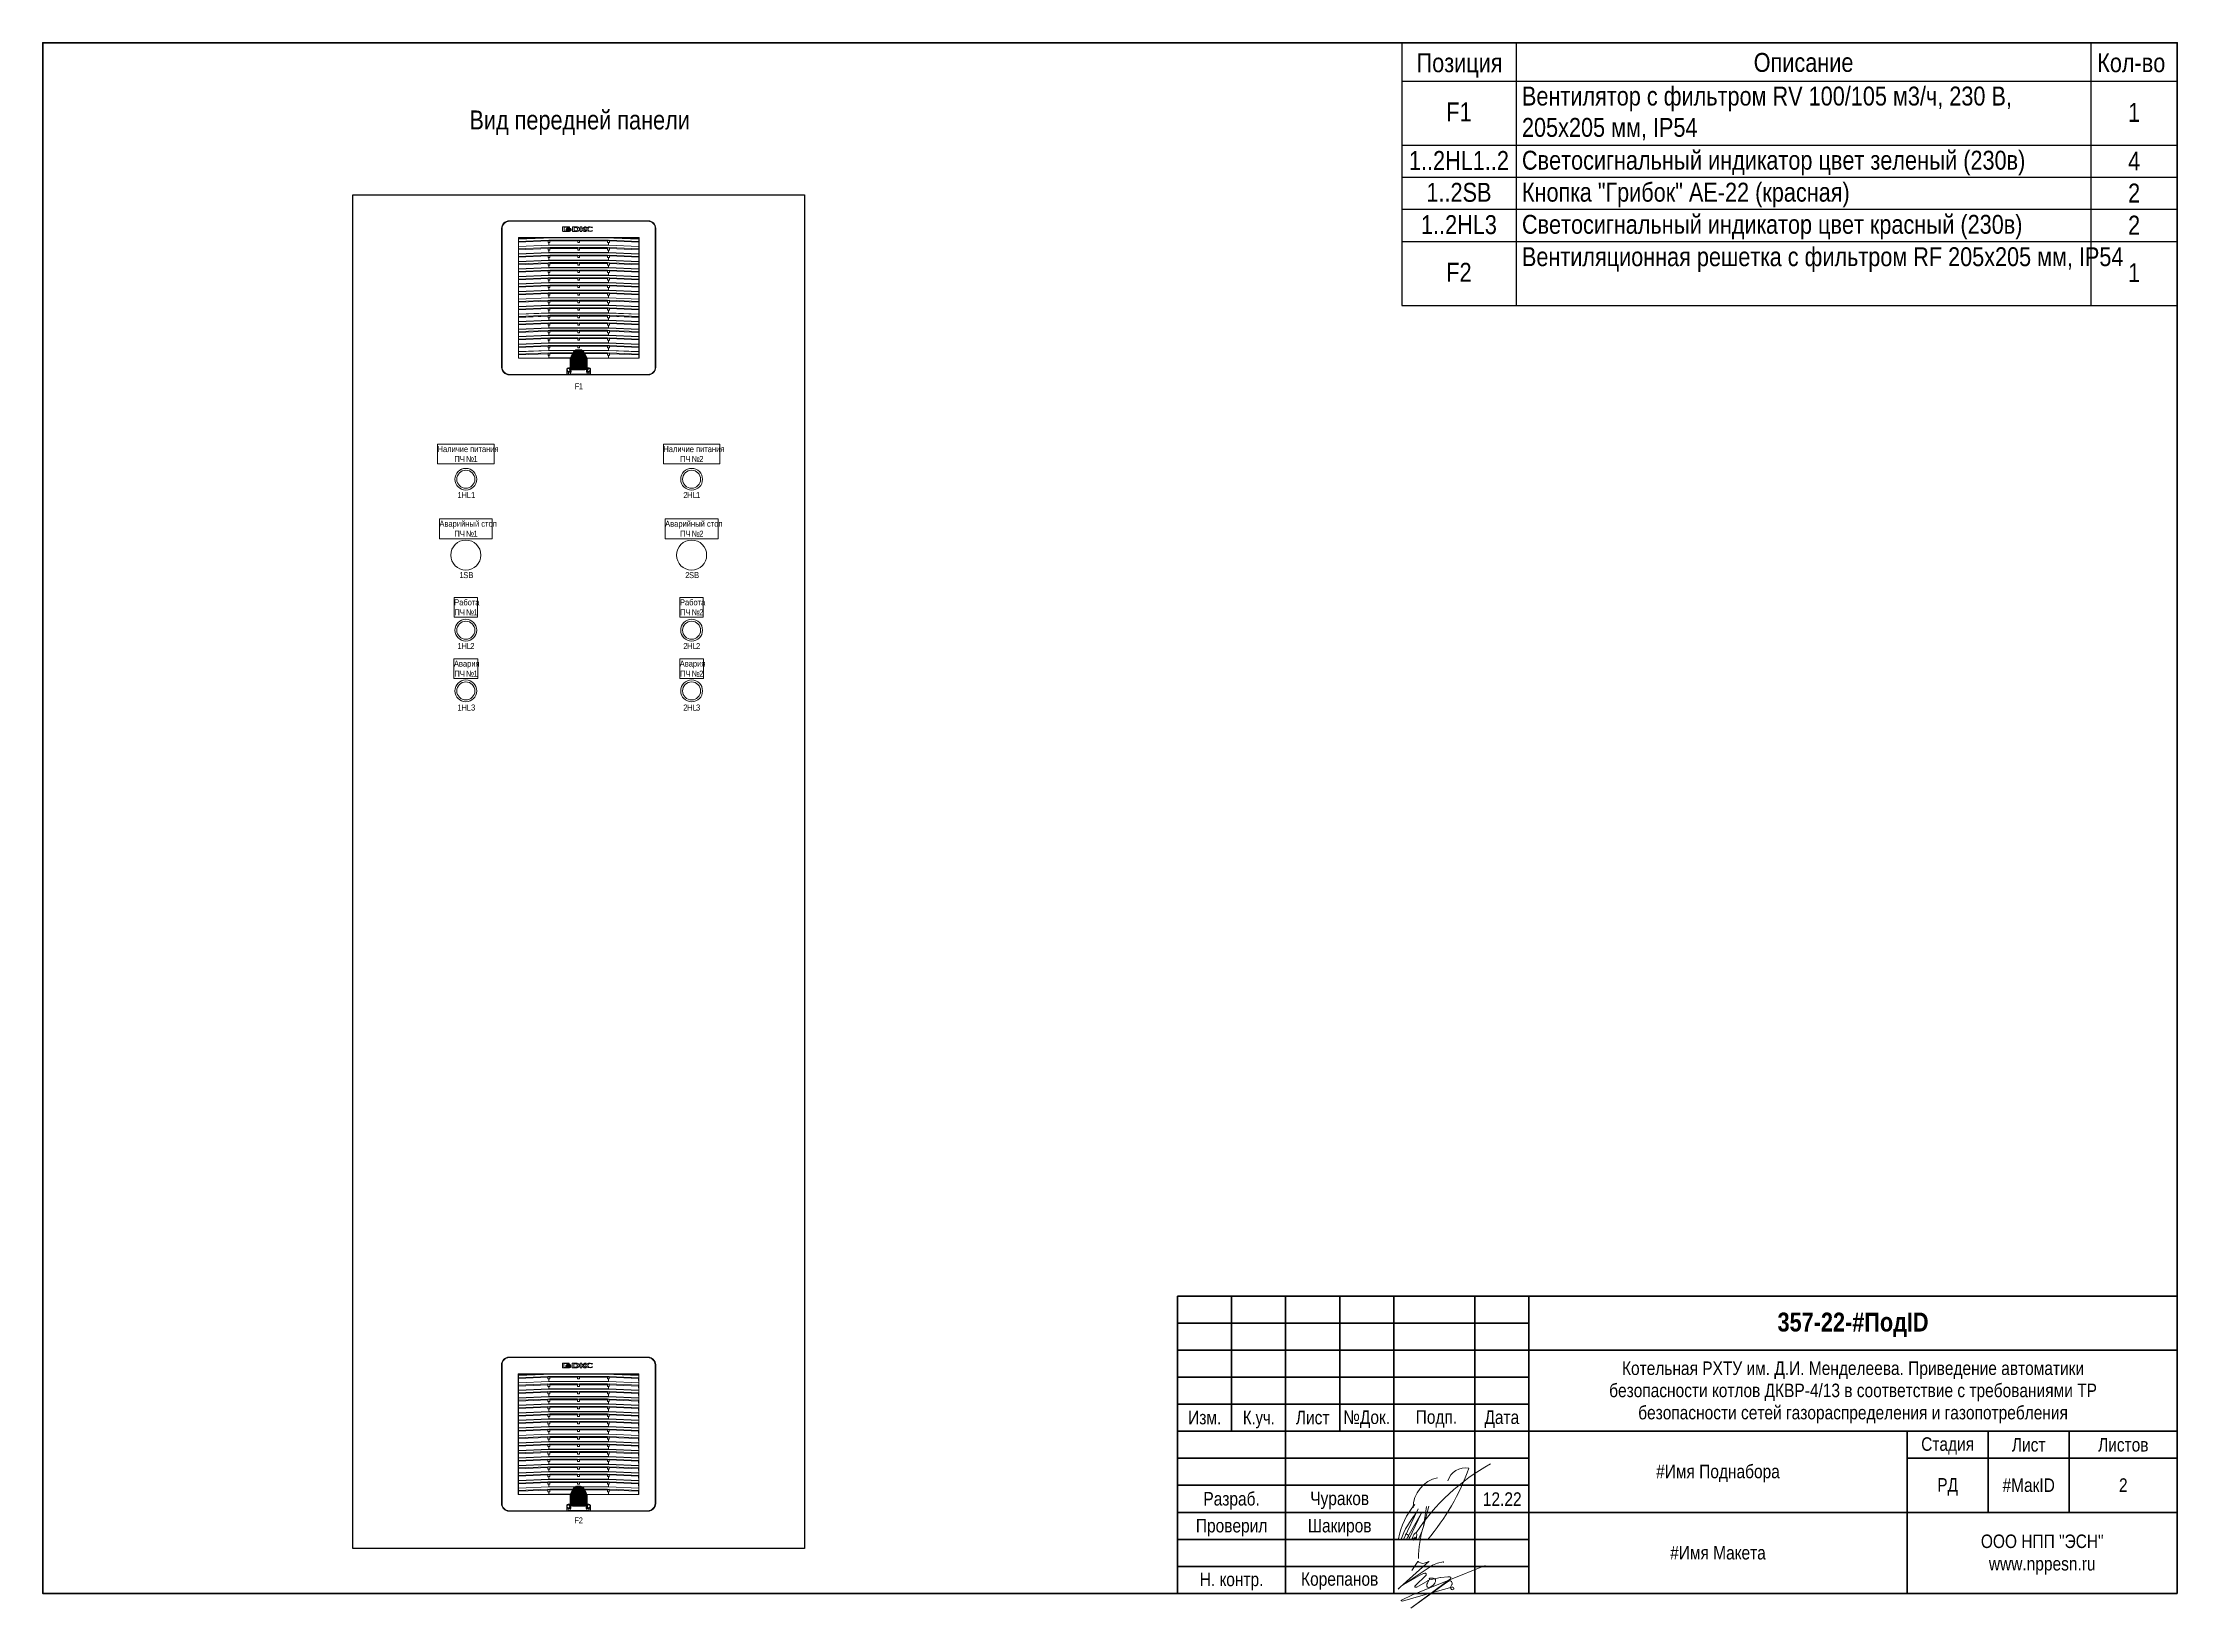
# Model space of a CAD drawing. Header units: millimetres. Extents: x -6000 to 26000, y -6000 to 26000.
# Drawn here: x 20 to 415, y -2855.6 to -2565.8 of the extents above; entities that cross this region are included whole.
import ezdxf

# ---------------------------------------------------------------- set-up
doc = ezdxf.new("R2010")
doc.units = ezdxf.units.MM
doc.header["$MEASUREMENT"] = 0
for name, color, linetype, lineweight in [('0_Ном._пера__1', 7, 'Continuous', 15), ('0_Ном._пера__241', 7, 'Continuous', 50), ('0_Ном._пера__246', 7, 'Continuous', 100), ('2D - Общий_Ном._пера__21', 7, 'Continuous', 30), ('Аннотация - Текст_Ном._пера__1', 7, 'Continuous', 15), ('Чертеж и Рисунок_Ном._пера__1', 7, 'Continuous', 15), ('Чертеж и Рисунок_Ном._пера__21', 7, 'Continuous', 30), ('Чертеж и Рисунок_Ном._пера__7', 7, 'Continuous', 15)]:
    doc.layers.add(name, color=color, linetype=linetype, lineweight=lineweight)
doc.layers.add('0_Ном._пера__9', color=7, linetype='Continuous', lineweight=15, true_color=0x3dad99)
doc.layers.add('Чертеж и Рисунок_Ном._пера__8', color=7, linetype='Continuous', lineweight=15, true_color=0xa80f02)
doc.styles.add('СГЕНЕРИР_СТИЛЬ_1', font='ARIALN.TTF')
doc.styles.add('СГЕНЕРИР_СТИЛЬ_4', font='ARIALN.TTF')

msp = doc.modelspace()

# ---------------------------------------------------------------- texts
at = {"layer": '0_Ном._пера__1', "color": 7, "linetype": 'Continuous', "lineweight": 15, "attachment_point": 5}
for s, insert, char_height, style in [('\\A1;{\\pqc;\\fArial Narrow|b1|i0|c204|p34;357-22\\fArial Narrow|b1|i0|c204|p34;-\\fArial Narrow|b1|i0|c204|p34;#ПодID}', (355, -2803.1), 3.5, 'СГЕНЕРИР_СТИЛЬ_4'), ('\\A1;{\\pqc;\\fArial Narrow|b0|i0|c204|p34;Изм.}', (235.04, -2820.29), 2.5, 'СГЕНЕРИР_СТИЛЬ_1'), ('\\A1;{\\W0.950000x;\\pqc;\\fArial Narrow|b0|i0|c204|p34;К.уч.}', (245.04, -2820.64), 2.5, 'СГЕНЕРИР_СТИЛЬ_1'), ('\\A1;{\\pqc;\\fArial Narrow|b0|i0|c204|p34;Лист}', (255, -2820.29), 2.5, 'СГЕНЕРИР_СТИЛЬ_1'), ('\\A1;{\\pqc;\\fArial Narrow|b0|i0|c204|p34;№Док.}', (265, -2820.57), 2.5, 'СГЕНЕРИР_СТИЛЬ_1'), ('\\A1;{\\pqc;\\fArial Narrow|b0|i0|c204|p34; Подп.}', (277.5, -2820.53), 2.5, 'СГЕНЕРИР_СТИЛЬ_1'), ('\\A1;{\\pqc;\\fArial Narrow|b0|i0|c204|p34;Дата}', (290, -2820.57), 2.5, 'СГЕНЕРИР_СТИЛЬ_1'), ('\\A1;{\\pqc;\\fArial Narrow|b0|i0|c204|p34;Стадия}', (372.5, -2825.53), 2.5, 'СГЕНЕРИР_СТИЛЬ_1'), ('\\A1;{\\pqc;\\fArial Narrow|b0|i0|c204|p34;Лист}', (387.5, -2825.32), 2.5, 'СГЕНЕРИР_СТИЛЬ_1'), ('\\A1;{\\pqc;\\fArial Narrow|b0|i0|c204|p34;Листов}', (405, -2825.32), 2.5, 'СГЕНЕРИР_СТИЛЬ_1'), ('\\A1;{\\pqc;\\fArial Narrow|b0|i0|c204|p34;#Имя Поднабора}', (330, -2830.62), 2.5, 'СГЕНЕРИР_СТИЛЬ_1'), ('\\A1;{\\pqc;\\fArial Narrow|b0|i0|c204|p34;РД}', (372.5, -2833.09), 2.5, 'СГЕНЕРИР_СТИЛЬ_1'), ('\\A1;{\\pqc;\\fArial Narrow|b0|i0|c204|p34;#МакID}', (387.5, -2832.8), 2.5, 'СГЕНЕРИР_СТИЛЬ_1'), ('\\A1;{\\pqc;\\fArial Narrow|b0|i0|c204|p34;#Имя Макета}', (330, -2845.3), 2.5, 'СГЕНЕРИР_СТИЛЬ_1')]:
    msp.add_mtext(s, dxfattribs=dict(at, insert=insert, char_height=char_height, style=style))
at = {"layer": '0_Ном._пера__1', "color": 7, "linetype": 'Continuous', "lineweight": 15, "insert": (355, -2815.62), "char_height": 2.5, "width": 102.1134, "attachment_point": 5, "line_spacing_factor": 0.984993, "style": 'СГЕНЕРИР_СТИЛЬ_1'}
msp.add_mtext('\\A1;{\\pqc;\\fArial Narrow|b0|i0|c204|p34;Котельная РХТУ им. Д.И. Менделеева. Приведение автоматики безопасности котлов ДКВР-4/13 в соответствие с требованиями ТР безопасности сетей газораспределения и газопотребления}', dxfattribs=at)
at = {"layer": '0_Ном._пера__1', "color": 7, "linetype": 'Continuous', "lineweight": 15, "insert": (390, -2845.62), "char_height": 2.5, "attachment_point": 5, "line_spacing_factor": 0.996855, "style": 'СГЕНЕРИР_СТИЛЬ_1'}
msp.add_mtext('\\A1;{\\pqc;\\fArial Narrow|b0|i0|c204|p34;ООО НПП "ЭСН"\\P\\pqc;\\fArial Narrow|b0|i0|c204|p34;www.nppesn.ru}', dxfattribs=at)
at = {"layer": 'Аннотация - Текст_Ном._пера__1', "color": 7, "linetype": 'Continuous', "lineweight": 15, "style": 'СГЕНЕРИР_СТИЛЬ_1'}
for s, insert, char_height, attachment_point in [('\\A1;{\\pqc;\\fArial Narrow|b0|i0|c204|p34;Позиция}', (282.18, -2567.77), 3.5, 2), ('\\A1;{\\pqc;\\fArial Narrow|b0|i0|c204|p34;Описание}', (345.84, -2567.71), 3.5, 2), ('\\A1;{\\pqc;\\fArial Narrow|b0|i0|c204|p34;Кол\\fArial Narrow|b0|i0|c204|p34;-во}', (406.48, -2567.76), 3.5, 2), ('\\A1;{\\pqc;\\fArial Narrow|b0|i0|c204|p34;Вид передней панели}', (119.36, -2578.36), 3.5, 2), ('\\A1;{\\pqc;\\fArial Narrow|b0|i0|c204|p34;F1}', (282.07, -2576.87), 3.5, 2), ('\\A1;{\\pqc;\\fArial Narrow|b0|i0|c204|p34;1}', (407.01, -2576.96), 3.5, 2), ('\\A1;{\\pqc;\\fArial Narrow|b0|i0|c204|p34;1..2\\fArial Narrow|b0|i0|c204|p34;HL1..\\fArial Narrow|b0|i0|c204|p34;2}', (282.07, -2585.86), 3.5, 2), ('\\A1;{\\pql;\\fArial Narrow|b0|i0|c204|p34;Светосигнальный индикатор цвет зеленый (230в)}', (293.73, -2585.81), 3.5, 1), ('\\A1;{\\pqc;\\fArial Narrow|b0|i0|c204|p34;4}', (407.01, -2585.96), 3.5, 2), ('\\A1;{\\pqc;\\fArial Narrow|b0|i0|c204|p34;1..2SB}', (282.07, -2591.75), 3.5, 2), ('\\A1;{\\pql;\\fArial Narrow|b0|i0|c204|p34;Кнопка "Грибок" АЕ-22 (красная)}', (293.73, -2591.73), 3.5, 1), ('\\A1;{\\pqc;\\fArial Narrow|b0|i0|c204|p34;2}', (407.01, -2591.89), 3.5, 2), ('\\A1;{\\pqc;\\fArial Narrow|b0|i0|c204|p34;1..2HL3}', (282.07, -2597.73), 3.5, 2), ('\\A1;{\\pql;\\fArial Narrow|b0|i0|c204|p34;Светосигнальный индикатор цвет красный (230в)}', (293.73, -2597.68), 3.4954, 1), ('\\A1;{\\pqc;\\fArial Narrow|b0|i0|c204|p34;2}', (407.01, -2597.82), 3.5, 2), ('\\A1;{\\pqc;\\fArial Narrow|b0|i0|c204|p34;F2}', (282.07, -2606.55), 3.5, 2), ('\\A1;{\\pqc;\\fArial Narrow|b0|i0|c204|p34;1}', (407.01, -2606.63), 3.5, 2), ('\\A1;{\\pqc;\\fArial Narrow|b0|i0|c204|p34;2}', (405, -2831.52), 2.5, 2), ('\\A1;{\\pqc;\\fArial Narrow|b0|i0|c204|p34;Разраб.}', (240, -2834.05), 2.5, 2), ('\\A1;{\\pqc;\\fArial Narrow|b0|i0|c204|p34;Чураков}', (260, -2833.97), 2.5, 2), ('\\A1;{\\pqc;\\fArial Narrow|b0|i0|c204|p34;12.22}', (290.08, -2834.11), 2.5, 2), ('\\A1;{\\pqc;\\fArial Narrow|b0|i0|c204|p34;Проверил}', (240, -2839.02), 2.5, 2), ('\\A1;{\\pqc;\\fArial Narrow|b0|i0|c204|p34;Шакиров}', (260, -2839.02), 2.5, 2), ('\\A1;{\\pqc;\\fArial Narrow|b0|i0|c204|p34;Н. контр.}', (240, -2848.97), 2.5, 2), ('\\A1;{\\pqc;\\fArial Narrow|b0|i0|c204|p34;Корепанов}', (260, -2848.89), 2.5, 2)]:
    msp.add_mtext(s, dxfattribs=dict(at, insert=insert, char_height=char_height, attachment_point=attachment_point))
at = {"layer": 'Аннотация - Текст_Ном._пера__1', "color": 7, "linetype": 'Continuous', "lineweight": 15, "width": 105.2867, "attachment_point": 1, "style": 'СГЕНЕРИР_СТИЛЬ_1'}
for s, insert, char_height, line_spacing_factor in [('\\A1;{\\pql;\\fArial Narrow|b0|i0|c204|p34;Вентилятор с фильтром RV 100/105 м3/ч, 230 В, 205x205 мм, IP54}', (293.73, -2573.94), 3.5, 0.993187), ('\\A1;{\\pql;\\fArial Narrow|b0|i0|c204|p34;Вентиляционная решетка с фильтром RF 205x205 мм, IP54}', (293.73, -2603.67), 3.4954, 0.994788)]:
    msp.add_mtext(s, dxfattribs=dict(at, insert=insert, char_height=char_height, line_spacing_factor=line_spacing_factor))
at = {"layer": 'Чертеж и Рисунок_Ном._пера__1', "color": 7, "linetype": 'Continuous', "lineweight": 15, "char_height": 1.1134, "attachment_point": 7, "style": 'СГЕНЕРИР_СТИЛЬ_1'}
for s, insert in [('\\A1;{\\pql;\\fArial Narrow|b0|i0|c204|p34;F}', (118.44, -2629.95)), ('\\A1;{\\pql;\\fArial Narrow|b0|i0|c204|p34;1}', (119.22, -2629.95)), ('\\A1;{\\pql;\\fArial Narrow|b0|i0|c204|p34;Наличие питания}', (93.07, -2641.6)), ('\\A1;{\\pql;\\fArial Narrow|b0|i0|c204|p34;ПЧ}', (96.18, -2643.41)), ('\\A1;{\\pql;\\fArial Narrow|b0|i0|c204|p34;№}', (98.32, -2643.41)), ('\\A1;{\\pql;\\fArial Narrow|b0|i0|c204|p34;1}', (99.71, -2643.41)), ('\\A1;{\\pql;\\fArial Narrow|b0|i0|c204|p34;Наличие питания}', (134.85, -2641.6)), ('\\A1;{\\pql;\\fArial Narrow|b0|i0|c204|p34;ПЧ}', (137.96, -2643.41)), ('\\A1;{\\pql;\\fArial Narrow|b0|i0|c204|p34;№}', (140.1, -2643.41)), ('\\A1;{\\pql;\\fArial Narrow|b0|i0|c204|p34;2}', (141.49, -2643.41)), ('\\A1;{\\pql;\\fArial Narrow|b0|i0|c204|p34; }', (97.97, -2643.77)), ('\\A1;{\\pql;\\fArial Narrow|b0|i0|c204|p34; }', (139.75, -2643.77)), ('\\A1;{\\pql;\\fArial Narrow|b0|i0|c204|p34;1}', (96.76, -2650.1)), ('\\A1;{\\pql;\\fArial Narrow|b0|i0|c204|p34;HL1}', (97.48, -2650.1)), ('\\A1;{\\pql;\\fArial Narrow|b0|i0|c204|p34;2}', (138.54, -2650.1)), ('\\A1;{\\pql;\\fArial Narrow|b0|i0|c204|p34;HL}', (139.25, -2650.1)), ('\\A1;{\\pql;\\fArial Narrow|b0|i0|c204|p34;1}', (140.9, -2650.1)), ('\\A1;{\\pql;\\fArial Narrow|b0|i0|c204|p34;Аварийный стоп}', (93.41, -2655.73)), ('\\A1;{\\pql;\\fArial Narrow|b0|i0|c204|p34;Аварийный стоп}', (135.18, -2655.73)), ('\\A1;{\\pql;\\fArial Narrow|b0|i0|c204|p34;ПЧ}', (96.18, -2657.25)), ('\\A1;{\\pql;\\fArial Narrow|b0|i0|c204|p34; }', (97.97, -2657.61)), ('\\A1;{\\pql;\\fArial Narrow|b0|i0|c204|p34;№}', (98.32, -2657.25)), ('\\A1;{\\pql;\\fArial Narrow|b0|i0|c204|p34;1}', (99.71, -2657.25)), ('\\A1;{\\pql;\\fArial Narrow|b0|i0|c204|p34;ПЧ }', (137.96, -2657.25)), ('\\A1;{\\pql;\\fArial Narrow|b0|i0|c204|p34;№}', (140.1, -2657.25)), ('\\A1;{\\pql;\\fArial Narrow|b0|i0|c204|p34;2}', (141.49, -2657.25)), ('\\A1;{\\pql;\\fArial Narrow|b0|i0|c204|p34;1}', (97.12, -2664.9)), ('\\A1;{\\pql;\\fArial Narrow|b0|i0|c204|p34;SB}', (97.83, -2664.92)), ('\\A1;{\\pql;\\fArial Narrow|b0|i0|c204|p34;2}', (138.9, -2664.9)), ('\\A1;{\\pql;\\fArial Narrow|b0|i0|c204|p34;SB}', (139.61, -2664.92)), ('\\A1;{\\pql;\\fArial Narrow|b0|i0|c204|p34;Работа}', (96.14, -2669.96)), ('\\A1;{\\pql;\\fArial Narrow|b0|i0|c204|p34;Работа}', (137.92, -2669.96)), ('\\A1;{\\pql;\\fArial Narrow|b0|i0|c204|p34;ПЧ}', (96.18, -2671.78)), ('\\A1;{\\pql;\\fArial Narrow|b0|i0|c204|p34; }', (97.97, -2672.14)), ('\\A1;{\\pql;\\fArial Narrow|b0|i0|c204|p34;№}', (98.32, -2671.78)), ('\\A1;{\\pql;\\fArial Narrow|b0|i0|c204|p34;1}', (99.71, -2671.78)), ('\\A1;{\\pql;\\fArial Narrow|b0|i0|c204|p34;ПЧ }', (137.96, -2671.78)), ('\\A1;{\\pql;\\fArial Narrow|b0|i0|c204|p34;№}', (140.1, -2671.78)), ('\\A1;{\\pql;\\fArial Narrow|b0|i0|c204|p34;2}', (141.49, -2671.78)), ('\\A1;{\\pql;\\fArial Narrow|b0|i0|c204|p34;1}', (96.76, -2678.04)), ('\\A1;{\\pql;\\fArial Narrow|b0|i0|c204|p34;HL}', (97.48, -2678.04)), ('\\A1;{\\pql;\\fArial Narrow|b0|i0|c204|p34;2}', (99.12, -2678.04)), ('\\A1;{\\pql;\\fArial Narrow|b0|i0|c204|p34;2}', (138.54, -2678.04)), ('\\A1;{\\pql;\\fArial Narrow|b0|i0|c204|p34;HL}', (139.25, -2678.04)), ('\\A1;{\\pql;\\fArial Narrow|b0|i0|c204|p34;2}', (140.9, -2678.04)), ('\\A1;{\\pql;\\fArial Narrow|b0|i0|c204|p34;Авария}', (96.1, -2681.62)), ('\\A1;{\\pql;\\fArial Narrow|b0|i0|c204|p34;ПЧ}', (96.18, -2683.14)), ('\\A1;{\\pql;\\fArial Narrow|b0|i0|c204|p34;№}', (98.32, -2683.14)), ('\\A1;{\\pql;\\fArial Narrow|b0|i0|c204|p34;1}', (99.71, -2683.14)), ('\\A1;{\\pql;\\fArial Narrow|b0|i0|c204|p34;Авария}', (137.88, -2681.62)), ('\\A1;{\\pql;\\fArial Narrow|b0|i0|c204|p34;ПЧ }', (137.96, -2683.14)), ('\\A1;{\\pql;\\fArial Narrow|b0|i0|c204|p34;№}', (140.1, -2683.14)), ('\\A1;{\\pql;\\fArial Narrow|b0|i0|c204|p34;2}', (141.49, -2683.14)), ('\\A1;{\\pql;\\fArial Narrow|b0|i0|c204|p34; }', (97.97, -2683.5)), ('\\A1;{\\pql;\\fArial Narrow|b0|i0|c204|p34;1}', (96.76, -2689.42)), ('\\A1;{\\pql;\\fArial Narrow|b0|i0|c204|p34;HL3}', (97.48, -2689.43)), ('\\A1;{\\pql;\\fArial Narrow|b0|i0|c204|p34;2}', (138.54, -2689.42)), ('\\A1;{\\pql;\\fArial Narrow|b0|i0|c204|p34;HL}', (139.25, -2689.42)), ('\\A1;{\\pql;\\fArial Narrow|b0|i0|c204|p34;3}', (140.9, -2689.43)), ('\\A1;{\\pql;\\fArial Narrow|b0|i0|c204|p34;F}', (118.41, -2839.86)), ('\\A1;{\\pql;\\fArial Narrow|b0|i0|c204|p34;2}', (119.19, -2839.86))]:
    msp.add_mtext(s, dxfattribs=dict(at, insert=insert))

# ---------------------------------------------------------------- linework, layer by layer
at = {"layer": '0_Ном._пера__241', "color": 7, "linetype": 'Continuous', "lineweight": 50}
for p, q in [((240, -2797.81), (240, -2822.81)), ((260, -2797.81), (260, -2822.81)), ((230, -2802.81), (295, -2802.81)), ((230, -2812.81), (295, -2812.81)), ((295, -2817.81), (230, -2817.81)), ((295, -2827.81), (230, -2827.81)), ((295, -2832.81), (230, -2832.81)), ((295, -2837.81), (230, -2837.81)), ((295, -2842.81), (230, -2842.81)), ((295, -2847.81), (230, -2847.81))]:
    msp.add_line(p, q, dxfattribs=at)
at = {"layer": '0_Ном._пера__246', "color": 7, "linetype": 'Continuous', "lineweight": 100}
for p, q in [((415, -2797.81), (230, -2797.81)), ((230, -2797.81), (230, -2852.81)), ((250, -2797.81), (250, -2852.81)), ((270, -2797.81), (270, -2852.81)), ((285, -2797.81), (285, -2852.81)), ((295, -2797.81), (295, -2852.81)), ((415, -2807.81), (230, -2807.81)), ((415, -2822.81), (230, -2822.81)), ((365, -2852.81), (365, -2822.81)), ((380, -2822.81), (380, -2837.81)), ((395, -2822.81), (395, -2837.81)), ((415, -2827.81), (365, -2827.81)), ((415, -2837.81), (295, -2837.81))]:
    msp.add_line(p, q, dxfattribs=at)
at = {"layer": '0_Ном._пера__246', "color": 7, "linetype": 'Continuous', "lineweight": 100, "flags": 128}
msp.add_lwpolyline([(415, -2852.81), (415, -2565.81), (20, -2565.81), (20, -2852.81)], close=True, dxfattribs=at)
at = {"layer": '0_Ном._пера__9', "color": 135, "linetype": 'Continuous', "lineweight": 15, "true_color": 0x3dad99}
for p, q in [((274.54, -2837.15), (271.86, -2842.7)), ((272.35, -2842.8), (275.1, -2838.01)), ((275.1, -2838.01), (272.84, -2842.7)), ((275.49, -2840.45), (276.47, -2836.68)), ((275.49, -2840.45), (276.07, -2836.71)), ((273.33, -2842.8), (273.51, -2842.48)), ((274.27, -2841.87), (274.13, -2842.91)), ((274.53, -2842.96), (275.27, -2841.22))]:
    msp.add_line(p, q, dxfattribs=at)
at = {"layer": '0_Ном._пера__9', "color": 135, "linetype": 'Continuous', "lineweight": 15, "true_color": 0x3dad99, "flags": 128}
for points in [[(273.37, -2848.57), (274.48, -2846.93, -0.414214), (274.51, -2846.93), (274.64, -2847.02, 0.267949), (275.98, -2847.12), (276.48, -2846.88, -0.775573), (276.51, -2846.91), (271.17, -2851.66), (270.81, -2852), (270.95, -2851.86, 0.030067), (271.39, -2851.49), (276.91, -2847.8, -0.091908), (278.11, -2847.21), (279.12, -2846.95, -0.933541), (279.19, -2847.07)], [(271.87, -2851.18), (275.11, -2849.34, -0.08719), (275.64, -2849.1), (275.75, -2849.08, -0.702393), (275.98, -2849.42), (273.94, -2851.44, 0.136086), (273.9, -2851.55, 0.443716), (274.02, -2851.69), (274.18, -2851.69, 0.161222), (274.25, -2851.66), (276.29, -2850.46, -0.026522), (276.38, -2850.4, -0.768791), (276.46, -2850.47), (276.23, -2850.91, 0.105043), (276.11, -2851.32, 0.43472), (276.54, -2851.78, 0.16132), (276.66, -2851.74), (277.28, -2851.28, 0.102211), (277.56, -2850.97), (277.58, -2850.93, -0.023478), (277.62, -2850.87, 0.197304), (277.75, -2850.31, 0.161257), (277.69, -2850.2, 0.094433), (277.46, -2850.05), (277.44, -2850.04, 0.083774), (277.2, -2849.99, 0.05387), (276.8, -2850.01, 0.985858), (276.69, -2850.33), (278.65, -2849.89, -0.027151), (278.73, -2849.87), (280.02, -2849.73, -0.046388), (280.15, -2849.73), (280.38, -2849.75, -0.65616), (280.5, -2850.1), (273.14, -2855.57), (279.32, -2851.08), (280.16, -2850.52), (280.27, -2850.5, -0.038414), (280.38, -2850.5), (280.48, -2850.5), (280.5, -2850.5, -0.402341), (280.8, -2851.11, 0.020676), (280.78, -2851.16), (280.55, -2851.54, 0.467701), (280.83, -2852.15, 0.131652), (281.07, -2852.06, 0.726247), (280.97, -2851.69), (280.88, -2851.68, 0.115506), (280.74, -2851.69), (274.6, -2853.4), (271.6, -2854.23), (271.48, -2854.22, -0.747293), (271.44, -2854.07), (273.5, -2853.09), (286.93, -2847.62)]]:
    msp.add_lwpolyline(points, format="xyb", dxfattribs=at)
at = {"layer": '0_Ном._пера__9', "color": 135, "linetype": 'Continuous', "lineweight": 15, "true_color": 0x3dad99}
for centre, radius, start, end in [((279.27, -2836.95), 5.66, 101.6434, 180.3746), ((306.41, -2862.64), 38.51, 118.6981, 146.8966), ((243.78, -2815.3), 42.61, 319.6537, 340.3805), ((283.34, -2833.09), 3.52, 80.6082, 161.7985), ((283.79, -2845.04), 13.12, 138.6736, 169.7126), ((286.05, -2848.05), 15.59, 139.9163, 160.3208), ((272.19, -2842.5), 0.668, 353.3227, 96.6773), ((273.35, -2842.2), 0.661, 268.7016, 341.1724), ((296.11, -2846.69), 21.55, 163.167, 179.0964)]:
    msp.add_arc(centre, radius, start, end, dxfattribs=at)
msp.add_ellipse((273.9, -2842.27), major_axis=(0.248, 0.662), ratio=0.421875, dxfattribs=at)
at = {"layer": '2D - Общий_Ном._пера__21', "color": 7, "linetype": 'Continuous', "lineweight": 30}
for p, q in [((271.49, -2565.81), (271.49, -2614.46)), ((271.49, -2565.81), (415, -2565.81)), ((292.66, -2565.81), (292.66, -2614.46)), ((399.02, -2565.81), (399.02, -2614.46)), ((415, -2565.81), (415, -2614.46)), ((271.49, -2572.91), (415, -2572.91)), ((271.49, -2584.78), (415, -2584.78)), ((271.49, -2590.72), (415, -2590.72)), ((271.49, -2596.65), (415, -2596.65)), ((271.49, -2602.59), (415, -2602.59)), ((271.49, -2614.46), (415, -2614.46))]:
    msp.add_line(p, q, dxfattribs=at)
at = {"layer": 'Чертеж и Рисунок_Ном._пера__1', "color": 7, "linetype": 'Continuous', "lineweight": 15}
for p, q in [((103.52, -2640.11), (93.07, -2640.11)), ((93.07, -2640.11), (93.07, -2643.77)), ((103.52, -2643.77), (103.52, -2640.11)), ((145.3, -2640.11), (134.85, -2640.11)), ((134.85, -2640.11), (134.85, -2643.77)), ((145.3, -2643.77), (145.3, -2640.11)), ((93.07, -2643.77), (103.52, -2643.77)), ((134.85, -2643.77), (145.3, -2643.77)), ((103.19, -2653.94), (93.41, -2653.94)), ((93.41, -2653.94), (93.41, -2657.61)), ((103.19, -2657.61), (103.19, -2653.94)), ((144.97, -2653.94), (135.18, -2653.94)), ((135.18, -2653.94), (135.18, -2657.61)), ((144.97, -2657.61), (144.97, -2653.94)), ((93.41, -2657.61), (103.19, -2657.61)), ((135.18, -2657.61), (144.97, -2657.61)), ((100.46, -2668.47), (96.14, -2668.47)), ((96.14, -2668.47), (96.14, -2672.14)), ((100.46, -2672.14), (100.46, -2668.47)), ((142.24, -2668.47), (137.92, -2668.47)), ((137.92, -2668.47), (137.92, -2672.14)), ((142.24, -2672.14), (142.24, -2668.47)), ((96.14, -2672.14), (100.46, -2672.14)), ((137.92, -2672.14), (142.24, -2672.14)), ((100.49, -2679.84), (96.1, -2679.84)), ((96.1, -2679.84), (96.1, -2683.5)), ((100.49, -2683.5), (100.49, -2679.84)), ((142.27, -2679.84), (137.88, -2679.84)), ((137.88, -2679.84), (137.88, -2683.5)), ((142.27, -2683.5), (142.27, -2679.84)), ((96.1, -2683.5), (100.49, -2683.5)), ((137.88, -2683.5), (142.27, -2683.5))]:
    msp.add_line(p, q, dxfattribs=at)
for centre, radius in [((98.3, -2646.61), 2.02), ((98.3, -2646.61), 1.67), ((140.08, -2646.61), 2.02), ((140.08, -2646.61), 1.67), ((98.3, -2660.64), 2.78), ((140.08, -2660.64), 2.78), ((98.3, -2674.55), 2.02), ((98.3, -2674.55), 1.67), ((140.08, -2674.55), 2.02), ((140.08, -2674.55), 1.67), ((98.3, -2685.78), 2.02), ((98.3, -2685.78), 1.67), ((140.08, -2685.78), 2.02), ((140.08, -2685.78), 1.67)]:
    msp.add_circle(centre, radius, dxfattribs=at)
at = {"layer": 'Чертеж и Рисунок_Ном._пера__21', "color": 7, "linetype": 'Continuous', "lineweight": 30}
for p, q in [((77.38, -2844.53), (77.41, -2593.95)), ((77.41, -2593.95), (160.97, -2593.95)), ((160.97, -2593.95), (160.94, -2844.53)), ((160.94, -2844.53), (77.38, -2844.53))]:
    msp.add_line(p, q, dxfattribs=at)
at = {"layer": 'Чертеж и Рисунок_Ном._пера__7', "color": 7, "linetype": 'Continuous', "lineweight": 15}
for p, q in [((106.37, -2598.8), (106.34, -2598.77)), ((132.03, -2598.77), (106.34, -2598.77)), ((106.37, -2598.8), (106.37, -2598.87)), ((132, -2598.8), (106.37, -2598.8)), ((132, -2598.87), (106.37, -2598.87)), ((132, -2598.8), (132.03, -2598.77)), ((132, -2598.87), (132, -2598.8)), ((104.92, -2600.18), (104.95, -2600.22)), ((104.92, -2625.88), (104.92, -2600.18)), ((104.95, -2600.22), (104.95, -2625.85)), ((105.02, -2600.22), (104.95, -2600.22)), ((105.02, -2600.22), (105.02, -2625.85)), ((108.02, -2624.1), (108.02, -2601.97)), ((108.06, -2601.97), (108.02, -2601.97)), ((114.23, -2601.9), (108.06, -2602.17)), ((113.1, -2601.9), (108.06, -2602.12)), ((108.06, -2624.1), (108.06, -2601.97)), ((108.06, -2601.97), (108.06, -2601.97)), ((108.06, -2601.97), (108.06, -2602.12)), ((108.06, -2602.17), (108.06, -2602.59)), ((108.06, -2602.59), (113.51, -2602.35)), ((108.06, -2602.59), (108.06, -2602.63)), ((108.06, -2602.63), (108.07, -2602.66)), ((108.07, -2602.73), (108.06, -2603.51)), ((108.07, -2602.73), (113.51, -2602.49)), ((113.51, -2602.49), (108.07, -2602.73)), ((108.07, -2602.66), (108.07, -2602.73)), ((108.07, -2602.73), (108.07, -2602.73)), ((108.13, -2601.86), (119.19, -2601.86)), ((108.13, -2601.9), (108.13, -2601.86)), ((119.19, -2601.9), (108.13, -2601.9)), ((113.51, -2602.35), (113.51, -2602.39)), ((113.51, -2602.39), (113.7, -2602.38)), ((113.51, -2602.39), (113.51, -2602.41)), ((113.52, -2602.41), (113.51, -2602.41)), ((113.51, -2602.42), (113.51, -2602.41)), ((113.51, -2602.49), (113.51, -2602.42)), ((113.51, -2602.49), (113.52, -2602.8)), ((113.51, -2602.49), (113.51, -2602.49)), ((113.7, -2602.4), (113.52, -2602.41)), ((113.52, -2602.41), (113.52, -2602.8)), ((113.66, -2602.8), (113.52, -2602.8)), ((113.66, -2602.8), (113.68, -2603.26)), ((113.85, -2602.8), (113.66, -2602.8)), ((113.7, -2602.38), (113.86, -2602.38)), ((113.7, -2602.4), (113.7, -2602.38)), ((113.85, -2602.4), (113.7, -2602.4)), ((113.85, -2602.4), (113.86, -2602.38)), ((113.85, -2602.8), (113.85, -2602.4)), ((113.85, -2602.4), (113.85, -2602.4)), ((113.85, -2602.4), (113.86, -2602.41)), ((113.86, -2602.49), (113.85, -2602.8)), ((113.86, -2602.34), (119.01, -2602.34)), ((113.86, -2602.38), (113.86, -2602.34)), ((113.86, -2602.41), (113.86, -2602.48)), ((113.86, -2602.48), (113.86, -2602.49)), ((113.86, -2602.48), (119.01, -2602.48)), ((119.01, -2602.49), (113.86, -2602.49)), ((116.2, -2599.97), (116.2, -2600.66)), ((117.37, -2599.88), (116.29, -2599.88)), ((116.29, -2600.75), (117.37, -2600.75)), ((116.49, -2599.95), (117.35, -2599.95)), ((116.49, -2600.68), (116.49, -2599.95)), ((117, -2600.68), (116.49, -2600.68)), ((116.85, -2600.3), (116.85, -2600.39)), ((116.85, -2600.44), (116.85, -2600.54)), ((117.1, -2600.41), (117.31, -2600.38)), ((117.31, -2600.38), (117.53, -2600.41)), ((117.35, -2599.95), (117.35, -2600.03)), ((117.35, -2600.03), (117.46, -2600.03)), ((117.46, -2600.03), (117.46, -2599.97)), ((117.53, -2600.41), (117.61, -2600.38)), ((117.77, -2600.41), (117.77, -2600.32)), ((117.77, -2600.56), (117.77, -2600.47)), ((118.01, -2599.88), (118.01, -2600.75)), ((118.59, -2599.88), (118.01, -2599.88)), ((118.01, -2600.75), (118.56, -2600.75)), ((118.55, -2600), (118.33, -2600)), ((118.33, -2600), (118.33, -2600.64)), ((118.33, -2600.64), (118.53, -2600.64)), ((118.56, -2600.75), (118.57, -2600.75)), ((119.01, -2602.34), (119.01, -2602.38)), ((119.01, -2602.38), (119.36, -2602.38)), ((119.01, -2602.38), (119.02, -2602.4)), ((119.01, -2602.41), (119.02, -2602.4)), ((119.01, -2602.48), (119.01, -2602.41)), ((119.01, -2602.49), (119.01, -2602.48)), ((119.02, -2602.8), (119.01, -2602.49)), ((119.02, -2602.4), (119.35, -2602.4)), ((119.02, -2602.4), (119.02, -2602.8)), ((119.02, -2602.4), (119.02, -2602.4)), ((119.36, -2602.8), (119.02, -2602.8)), ((119.19, -2601.86), (130.25, -2601.86)), ((119.19, -2601.86), (119.19, -2601.9)), ((119.19, -2601.9), (130.25, -2601.9)), ((119.35, -2602.4), (119.36, -2602.38)), ((119.35, -2602.4), (119.36, -2602.4)), ((119.36, -2602.34), (124.52, -2602.34)), ((119.36, -2602.34), (119.36, -2602.38)), ((119.36, -2602.8), (119.36, -2602.4)), ((119.36, -2602.41), (119.36, -2602.4)), ((119.36, -2602.41), (119.36, -2602.48)), ((119.36, -2602.48), (119.36, -2602.48)), ((119.36, -2602.48), (124.52, -2602.48)), ((119.36, -2602.49), (119.36, -2602.8)), ((124.52, -2602.49), (119.36, -2602.49)), ((119.48, -2599.88), (119.48, -2600.75)), ((119.79, -2599.88), (119.48, -2599.88)), ((119.48, -2600.75), (119.79, -2600.75)), ((119.79, -2600.29), (119.79, -2599.88)), ((120.34, -2599.88), (119.79, -2600.29)), ((119.79, -2600.38), (120.21, -2600.75)), ((119.79, -2600.75), (119.79, -2600.38)), ((120.05, -2600.26), (120.57, -2599.88)), ((120.58, -2600.75), (120.05, -2600.26)), ((120.21, -2600.75), (120.58, -2600.75)), ((120.57, -2599.88), (120.34, -2599.88)), ((121.31, -2600.76), (121.7, -2600.7)), ((121.75, -2599.94), (121.32, -2599.87)), ((121.66, -2600.09), (121.7, -2600.09)), ((121.7, -2600.09), (121.75, -2599.94)), ((121.7, -2600.7), (121.74, -2600.59)), ((121.74, -2600.59), (121.71, -2600.59)), ((130.32, -2602.17), (124.15, -2601.9)), ((124.52, -2602.38), (124.52, -2602.34)), ((124.68, -2602.38), (124.52, -2602.38)), ((124.53, -2602.4), (124.52, -2602.38)), ((124.52, -2602.4), (124.52, -2602.8)), ((124.52, -2602.4), (124.53, -2602.4)), ((124.52, -2602.4), (124.52, -2602.41)), ((124.52, -2602.49), (124.52, -2602.41)), ((124.52, -2602.48), (124.52, -2602.49)), ((124.52, -2602.8), (124.52, -2602.49)), ((124.72, -2602.8), (124.52, -2602.8)), ((124.53, -2602.4), (124.68, -2602.4)), ((124.87, -2602.39), (124.68, -2602.38)), ((124.68, -2602.38), (124.68, -2602.4)), ((124.68, -2602.4), (124.86, -2602.41)), ((124.72, -2602.8), (124.7, -2603.26)), ((124.72, -2602.8), (124.86, -2602.8)), ((124.87, -2602.39), (124.86, -2602.41)), ((124.86, -2602.41), (124.86, -2602.41)), ((124.86, -2602.41), (124.86, -2602.8)), ((124.87, -2602.42), (124.86, -2602.41)), ((124.87, -2602.49), (124.86, -2602.8)), ((124.87, -2602.35), (130.32, -2602.59)), ((124.87, -2602.35), (124.87, -2602.39)), ((124.87, -2602.49), (124.87, -2602.42)), ((130.3, -2602.73), (124.87, -2602.49)), ((124.87, -2602.49), (124.87, -2602.49)), ((124.87, -2602.49), (130.3, -2602.73)), ((125.28, -2601.9), (130.32, -2602.12)), ((130.25, -2601.86), (130.25, -2601.9)), ((130.32, -2602.63), (130.3, -2602.66)), ((130.3, -2602.73), (130.3, -2602.66)), ((130.3, -2602.73), (130.32, -2603.51)), ((130.3, -2602.73), (130.3, -2602.73)), ((130.32, -2601.97), (130.31, -2601.97)), ((130.32, -2602.12), (130.31, -2601.97)), ((130.36, -2601.97), (130.32, -2601.97)), ((130.32, -2601.97), (130.32, -2624.1)), ((130.32, -2602.17), (130.32, -2602.59)), ((130.32, -2602.59), (130.32, -2602.63)), ((130.36, -2601.97), (130.36, -2624.1)), ((133.35, -2625.85), (133.35, -2600.22)), ((133.35, -2600.22), (133.42, -2600.22)), ((133.42, -2600.22), (133.45, -2600.18)), ((133.42, -2625.85), (133.42, -2600.22)), ((133.45, -2625.88), (133.45, -2600.18)), ((113.68, -2603.26), (108.06, -2603.51)), ((113.68, -2603.31), (108.06, -2603.56)), ((108.06, -2603.56), (108.06, -2603.98)), ((108.06, -2603.98), (113.51, -2603.74)), ((108.06, -2603.98), (108.06, -2604.02)), ((108.06, -2604.02), (108.07, -2604.05)), ((108.07, -2604.12), (108.06, -2604.9)), ((113.68, -2604.66), (108.06, -2604.9)), ((113.68, -2604.7), (108.06, -2604.95)), ((108.06, -2604.95), (108.06, -2605.37)), ((108.06, -2605.37), (113.51, -2605.13)), ((108.06, -2605.37), (108.06, -2605.41)), ((108.06, -2605.41), (108.07, -2605.44)), ((108.07, -2605.51), (108.06, -2606.29)), ((113.68, -2606.05), (108.06, -2606.29)), ((113.68, -2606.1), (108.06, -2606.34)), ((108.06, -2606.34), (108.06, -2606.76)), ((108.06, -2606.76), (113.51, -2606.53)), ((108.06, -2606.76), (108.06, -2606.81)), ((108.06, -2606.81), (108.07, -2606.83)), ((108.07, -2606.9), (108.06, -2607.68)), ((108.07, -2604.12), (113.51, -2603.88)), ((113.51, -2603.88), (108.07, -2604.12)), ((108.07, -2604.05), (108.07, -2604.12)), ((108.07, -2604.12), (108.07, -2604.12)), ((108.07, -2605.51), (113.51, -2605.27)), ((113.51, -2605.27), (108.07, -2605.51)), ((108.07, -2605.44), (108.07, -2605.51)), ((108.07, -2605.51), (108.07, -2605.51)), ((113.51, -2606.66), (108.07, -2606.9)), ((108.07, -2606.9), (113.51, -2606.67)), ((108.07, -2606.83), (108.07, -2606.9)), ((108.07, -2606.9), (108.07, -2606.9)), ((113.51, -2603.74), (113.51, -2603.78)), ((113.51, -2603.78), (113.7, -2603.78)), ((113.51, -2603.78), (113.51, -2603.8)), ((113.52, -2603.8), (113.51, -2603.8)), ((113.51, -2603.81), (113.51, -2603.8)), ((113.51, -2603.88), (113.51, -2603.81)), ((113.51, -2603.88), (113.52, -2604.19)), ((113.51, -2603.88), (113.51, -2603.88)), ((113.51, -2605.13), (113.51, -2605.18)), ((113.51, -2605.18), (113.7, -2605.17)), ((113.51, -2605.18), (113.51, -2605.2)), ((113.52, -2605.19), (113.51, -2605.2)), ((113.51, -2605.21), (113.51, -2605.2)), ((113.51, -2605.27), (113.51, -2605.21)), ((113.51, -2605.27), (113.52, -2605.59)), ((113.51, -2605.27), (113.51, -2605.27)), ((113.51, -2606.53), (113.51, -2606.57)), ((113.51, -2606.57), (113.7, -2606.56)), ((113.51, -2606.57), (113.51, -2606.59)), ((113.52, -2606.58), (113.51, -2606.59)), ((113.51, -2606.6), (113.51, -2606.59)), ((113.51, -2606.66), (113.51, -2606.6)), ((113.51, -2606.67), (113.51, -2606.66)), ((113.51, -2606.67), (113.52, -2606.98)), ((113.7, -2603.79), (113.52, -2603.8)), ((113.52, -2603.8), (113.52, -2604.19)), ((113.66, -2604.19), (113.52, -2604.19)), ((113.7, -2605.18), (113.52, -2605.19)), ((113.52, -2605.19), (113.52, -2605.59)), ((113.66, -2605.58), (113.52, -2605.59)), ((113.7, -2606.58), (113.52, -2606.58)), ((113.52, -2606.58), (113.52, -2606.98)), ((113.66, -2606.97), (113.52, -2606.98)), ((113.66, -2604.19), (113.68, -2604.66)), ((113.85, -2604.19), (113.66, -2604.19)), ((113.66, -2605.58), (113.68, -2606.05)), ((113.85, -2605.58), (113.66, -2605.58)), ((113.66, -2606.97), (113.68, -2607.44)), ((113.85, -2606.97), (113.66, -2606.97)), ((124.7, -2603.26), (113.68, -2603.26)), ((124.7, -2603.31), (113.68, -2603.31)), ((113.68, -2604.66), (124.7, -2604.66)), ((124.7, -2604.7), (113.68, -2604.7)), ((124.7, -2606.05), (113.68, -2606.05)), ((124.7, -2606.1), (113.68, -2606.1)), ((113.7, -2603.78), (113.86, -2603.78)), ((113.7, -2603.79), (113.7, -2603.78)), ((113.85, -2603.79), (113.7, -2603.79)), ((113.7, -2605.17), (113.86, -2605.17)), ((113.7, -2605.18), (113.7, -2605.17)), ((113.85, -2605.18), (113.7, -2605.18)), ((113.7, -2606.56), (113.86, -2606.56)), ((113.7, -2606.58), (113.7, -2606.56)), ((113.85, -2606.58), (113.7, -2606.58)), ((113.85, -2603.79), (113.86, -2603.78)), ((113.85, -2604.19), (113.85, -2603.79)), ((113.85, -2603.79), (113.85, -2603.79)), ((113.85, -2603.79), (113.86, -2603.81)), ((113.86, -2603.88), (113.85, -2604.19)), ((113.85, -2605.18), (113.86, -2605.17)), ((113.85, -2605.58), (113.85, -2605.18)), ((113.85, -2605.18), (113.85, -2605.18)), ((113.85, -2605.18), (113.86, -2605.2)), ((113.86, -2605.27), (113.85, -2605.58)), ((113.85, -2606.58), (113.86, -2606.56)), ((113.85, -2606.97), (113.85, -2606.58)), ((113.85, -2606.58), (113.86, -2606.59)), ((113.85, -2606.58), (113.85, -2606.58)), ((113.86, -2606.66), (113.85, -2606.97)), ((113.86, -2603.73), (119.01, -2603.73)), ((113.86, -2603.78), (113.86, -2603.73)), ((113.86, -2603.81), (113.86, -2603.88)), ((119.01, -2603.88), (113.86, -2603.88)), ((113.86, -2603.88), (113.86, -2603.88)), ((113.86, -2603.88), (119.01, -2603.88)), ((113.86, -2605.13), (119.01, -2605.13)), ((113.86, -2605.17), (113.86, -2605.13)), ((113.86, -2605.2), (113.86, -2605.27)), ((119.01, -2605.27), (113.86, -2605.27)), ((113.86, -2605.27), (113.86, -2605.27)), ((113.86, -2605.27), (119.01, -2605.27)), ((113.86, -2606.52), (119.01, -2606.52)), ((113.86, -2606.56), (113.86, -2606.52)), ((113.86, -2606.59), (113.86, -2606.66)), ((119.01, -2606.66), (113.86, -2606.66)), ((113.86, -2606.66), (113.86, -2606.66)), ((113.86, -2606.66), (119.01, -2606.66)), ((119.01, -2603.73), (119.01, -2603.78)), ((119.01, -2603.78), (119.36, -2603.78)), ((119.01, -2603.78), (119.02, -2603.79)), ((119.01, -2603.81), (119.02, -2603.79)), ((119.01, -2603.88), (119.01, -2603.81)), ((119.02, -2604.19), (119.01, -2603.88)), ((119.01, -2603.88), (119.01, -2603.88)), ((119.01, -2605.13), (119.01, -2605.17)), ((119.01, -2605.17), (119.36, -2605.17)), ((119.01, -2605.17), (119.02, -2605.18)), ((119.01, -2605.2), (119.02, -2605.18)), ((119.01, -2605.27), (119.01, -2605.2)), ((119.02, -2605.58), (119.01, -2605.27)), ((119.01, -2605.27), (119.01, -2605.27)), ((119.01, -2606.52), (119.01, -2606.56)), ((119.01, -2606.56), (119.36, -2606.56)), ((119.01, -2606.56), (119.02, -2606.58)), ((119.01, -2606.59), (119.02, -2606.58)), ((119.01, -2606.66), (119.01, -2606.59)), ((119.02, -2606.97), (119.01, -2606.66)), ((119.01, -2606.66), (119.01, -2606.66)), ((119.02, -2603.79), (119.35, -2603.79)), ((119.02, -2603.79), (119.02, -2604.19)), ((119.02, -2603.79), (119.02, -2603.79)), ((119.36, -2604.19), (119.02, -2604.19)), ((119.02, -2605.18), (119.35, -2605.18)), ((119.02, -2605.18), (119.02, -2605.58)), ((119.02, -2605.18), (119.02, -2605.18)), ((119.36, -2605.58), (119.02, -2605.58)), ((119.02, -2606.58), (119.35, -2606.58)), ((119.02, -2606.58), (119.02, -2606.97)), ((119.02, -2606.58), (119.02, -2606.58)), ((119.36, -2606.97), (119.02, -2606.97)), ((119.35, -2603.79), (119.36, -2603.78)), ((119.35, -2603.79), (119.36, -2603.79)), ((119.35, -2605.18), (119.36, -2605.17)), ((119.35, -2605.18), (119.36, -2605.18)), ((119.35, -2606.58), (119.36, -2606.56)), ((119.35, -2606.58), (119.36, -2606.58)), ((119.36, -2603.73), (124.52, -2603.73)), ((119.36, -2603.73), (119.36, -2603.78)), ((119.36, -2603.81), (119.36, -2603.79)), ((119.36, -2604.19), (119.36, -2603.79)), ((119.36, -2603.81), (119.36, -2603.88)), ((119.36, -2603.88), (119.36, -2604.19)), ((124.52, -2603.88), (119.36, -2603.88)), ((119.36, -2603.88), (119.36, -2603.88)), ((119.36, -2603.88), (124.52, -2603.88)), ((119.36, -2605.13), (124.52, -2605.13)), ((119.36, -2605.13), (119.36, -2605.17)), ((119.36, -2605.58), (119.36, -2605.18)), ((119.36, -2605.2), (119.36, -2605.18)), ((119.36, -2605.2), (119.36, -2605.27)), ((119.36, -2605.27), (119.36, -2605.58)), ((124.52, -2605.27), (119.36, -2605.27)), ((119.36, -2605.27), (119.36, -2605.27)), ((119.36, -2605.27), (124.52, -2605.27)), ((119.36, -2606.52), (124.52, -2606.52)), ((119.36, -2606.52), (119.36, -2606.56)), ((119.36, -2606.97), (119.36, -2606.58)), ((119.36, -2606.59), (119.36, -2606.58)), ((119.36, -2606.59), (119.36, -2606.66)), ((119.36, -2606.66), (119.36, -2606.97)), ((124.52, -2606.66), (119.36, -2606.66)), ((119.36, -2606.66), (119.36, -2606.66)), ((119.36, -2606.66), (124.52, -2606.66)), ((124.52, -2603.78), (124.52, -2603.73)), ((124.68, -2603.78), (124.52, -2603.78)), ((124.53, -2603.79), (124.52, -2603.78)), ((124.52, -2603.79), (124.52, -2604.19)), ((124.52, -2603.79), (124.53, -2603.79)), ((124.52, -2603.79), (124.52, -2603.81)), ((124.52, -2603.88), (124.52, -2603.81)), ((124.52, -2604.19), (124.52, -2603.88)), ((124.52, -2603.88), (124.52, -2603.88)), ((124.72, -2604.19), (124.52, -2604.19)), ((124.52, -2605.17), (124.52, -2605.13)), ((124.68, -2605.17), (124.52, -2605.17)), ((124.53, -2605.18), (124.52, -2605.17)), ((124.52, -2605.18), (124.52, -2605.58)), ((124.52, -2605.18), (124.53, -2605.18)), ((124.52, -2605.18), (124.52, -2605.2)), ((124.52, -2605.27), (124.52, -2605.2)), ((124.52, -2605.58), (124.52, -2605.27)), ((124.52, -2605.27), (124.52, -2605.27)), ((124.72, -2605.58), (124.52, -2605.58)), ((124.52, -2606.56), (124.52, -2606.52)), ((124.68, -2606.56), (124.52, -2606.56)), ((124.53, -2606.58), (124.52, -2606.56)), ((124.52, -2606.58), (124.52, -2606.97)), ((124.52, -2606.58), (124.53, -2606.58)), ((124.52, -2606.58), (124.52, -2606.59)), ((124.52, -2606.66), (124.52, -2606.59)), ((124.52, -2606.97), (124.52, -2606.66)), ((124.52, -2606.66), (124.52, -2606.66)), ((124.72, -2606.97), (124.52, -2606.97)), ((124.53, -2603.79), (124.68, -2603.79)), ((124.53, -2605.18), (124.68, -2605.18)), ((124.53, -2606.58), (124.68, -2606.58)), ((124.87, -2603.78), (124.68, -2603.78)), ((124.68, -2603.79), (124.68, -2603.78)), ((124.68, -2603.79), (124.86, -2603.8)), ((124.87, -2605.18), (124.68, -2605.17)), ((124.68, -2605.18), (124.68, -2605.17)), ((124.68, -2605.18), (124.86, -2605.19)), ((124.87, -2606.57), (124.68, -2606.56)), ((124.68, -2606.58), (124.68, -2606.56)), ((124.68, -2606.58), (124.86, -2606.58)), ((124.7, -2603.26), (130.32, -2603.51)), ((130.32, -2603.56), (124.7, -2603.31)), ((124.72, -2604.19), (124.7, -2604.66)), ((124.7, -2604.66), (130.32, -2604.9)), ((130.32, -2604.95), (124.7, -2604.7)), ((124.72, -2605.58), (124.7, -2606.05)), ((124.7, -2606.05), (130.32, -2606.29)), ((130.32, -2606.34), (124.7, -2606.1)), ((124.72, -2606.97), (124.7, -2607.44)), ((124.72, -2604.19), (124.86, -2604.19)), ((124.72, -2605.58), (124.86, -2605.59)), ((124.72, -2606.97), (124.86, -2606.98)), ((124.87, -2603.78), (124.86, -2603.8)), ((124.86, -2603.8), (124.86, -2603.8)), ((124.86, -2603.8), (124.86, -2604.19)), ((124.87, -2603.81), (124.86, -2603.8)), ((124.87, -2603.88), (124.86, -2604.19)), ((124.87, -2605.18), (124.86, -2605.2)), ((124.86, -2605.19), (124.86, -2605.2)), ((124.86, -2605.19), (124.86, -2605.59)), ((124.87, -2605.21), (124.86, -2605.2)), ((124.87, -2605.27), (124.86, -2605.59)), ((124.87, -2606.57), (124.86, -2606.59)), ((124.86, -2606.58), (124.86, -2606.98)), ((124.86, -2606.59), (124.86, -2606.59)), ((124.87, -2606.6), (124.86, -2606.59)), ((124.87, -2606.67), (124.86, -2606.98)), ((124.87, -2603.74), (130.32, -2603.98)), ((124.87, -2603.74), (124.87, -2603.78)), ((124.87, -2603.88), (124.87, -2603.81)), ((130.3, -2604.12), (124.87, -2603.88)), ((124.87, -2603.88), (124.87, -2603.88)), ((124.87, -2603.88), (130.3, -2604.12)), ((124.87, -2605.13), (130.32, -2605.37)), ((124.87, -2605.13), (124.87, -2605.18)), ((124.87, -2605.27), (124.87, -2605.21)), ((130.3, -2605.51), (124.87, -2605.27)), ((124.87, -2605.27), (124.87, -2605.27)), ((124.87, -2605.27), (130.3, -2605.51)), ((124.87, -2606.53), (130.32, -2606.76)), ((124.87, -2606.53), (124.87, -2606.57)), ((124.87, -2606.66), (124.87, -2606.6)), ((124.87, -2606.67), (124.87, -2606.66)), ((124.87, -2606.66), (130.3, -2606.9)), ((130.3, -2606.9), (124.87, -2606.67)), ((130.32, -2604.02), (130.3, -2604.05)), ((130.3, -2604.12), (130.3, -2604.05)), ((130.3, -2604.12), (130.32, -2604.9)), ((130.3, -2604.12), (130.3, -2604.12)), ((130.32, -2605.41), (130.3, -2605.44)), ((130.3, -2605.51), (130.3, -2605.44)), ((130.3, -2605.51), (130.32, -2606.29)), ((130.3, -2605.51), (130.3, -2605.51)), ((130.32, -2606.81), (130.3, -2606.83)), ((130.3, -2606.9), (130.3, -2606.83)), ((130.3, -2606.9), (130.32, -2607.68)), ((130.3, -2606.9), (130.3, -2606.9)), ((130.32, -2603.56), (130.32, -2603.98)), ((130.32, -2603.98), (130.32, -2604.02)), ((130.32, -2604.95), (130.32, -2605.37)), ((130.32, -2605.37), (130.32, -2605.41)), ((130.32, -2606.34), (130.32, -2606.76)), ((130.32, -2606.76), (130.32, -2606.81)), ((113.68, -2607.44), (108.06, -2607.68)), ((113.68, -2607.49), (108.06, -2607.73)), ((108.06, -2607.73), (108.06, -2608.16)), ((108.06, -2608.16), (113.51, -2607.92)), ((108.06, -2608.16), (108.06, -2608.2)), ((108.06, -2608.2), (108.07, -2608.23)), ((108.07, -2608.3), (108.06, -2609.08)), ((113.68, -2608.83), (108.06, -2609.08)), ((113.68, -2608.88), (108.06, -2609.13)), ((108.06, -2609.13), (108.06, -2609.55)), ((108.06, -2609.55), (113.51, -2609.31)), ((108.06, -2609.55), (108.06, -2609.59)), ((108.06, -2609.59), (108.07, -2609.62)), ((108.07, -2609.69), (108.06, -2610.47)), ((113.68, -2610.22), (108.06, -2610.47)), ((113.68, -2610.27), (108.06, -2610.52)), ((108.06, -2610.52), (108.06, -2610.94)), ((108.06, -2610.94), (113.51, -2610.7)), ((108.06, -2610.94), (108.06, -2610.98)), ((108.07, -2608.3), (113.51, -2608.06)), ((113.51, -2608.06), (108.07, -2608.29)), ((108.07, -2608.23), (108.07, -2608.29)), ((108.07, -2608.29), (108.07, -2608.3)), ((108.07, -2609.69), (113.51, -2609.45)), ((113.51, -2609.45), (108.07, -2609.69)), ((108.07, -2609.62), (108.07, -2609.69)), ((108.07, -2609.69), (108.07, -2609.69)), ((108.07, -2611.08), (113.51, -2610.84)), ((113.51, -2610.84), (108.07, -2611.08)), ((113.51, -2607.92), (113.51, -2607.96)), ((113.51, -2607.96), (113.7, -2607.95)), ((113.51, -2607.96), (113.51, -2607.98)), ((113.52, -2607.98), (113.51, -2607.98)), ((113.51, -2607.99), (113.51, -2607.98)), ((113.51, -2608.06), (113.51, -2607.99)), ((113.51, -2608.06), (113.52, -2608.37)), ((113.51, -2608.06), (113.51, -2608.06)), ((113.51, -2609.31), (113.51, -2609.35)), ((113.51, -2609.35), (113.7, -2609.34)), ((113.51, -2609.35), (113.51, -2609.37)), ((113.52, -2609.37), (113.51, -2609.37)), ((113.51, -2609.38), (113.51, -2609.37)), ((113.51, -2609.45), (113.51, -2609.38)), ((113.51, -2609.45), (113.52, -2609.76)), ((113.51, -2609.45), (113.51, -2609.45)), ((113.51, -2610.7), (113.51, -2610.74)), ((113.51, -2610.74), (113.7, -2610.73)), ((113.51, -2610.74), (113.51, -2610.76)), ((113.52, -2610.76), (113.51, -2610.76)), ((113.51, -2610.77), (113.51, -2610.76)), ((113.51, -2610.84), (113.51, -2610.77)), ((113.51, -2610.84), (113.52, -2611.15)), ((113.51, -2610.84), (113.51, -2610.84)), ((113.7, -2607.97), (113.52, -2607.98)), ((113.52, -2607.98), (113.52, -2608.37)), ((113.66, -2608.36), (113.52, -2608.37)), ((113.7, -2609.36), (113.52, -2609.37)), ((113.52, -2609.37), (113.52, -2609.76)), ((113.66, -2609.76), (113.52, -2609.76)), ((113.7, -2610.75), (113.52, -2610.76)), ((113.52, -2610.76), (113.52, -2611.15)), ((113.66, -2608.36), (113.68, -2608.83)), ((113.85, -2608.36), (113.66, -2608.36)), ((113.66, -2609.76), (113.68, -2610.22)), ((113.85, -2609.76), (113.66, -2609.76)), ((124.7, -2607.44), (113.68, -2607.44)), ((124.7, -2607.49), (113.68, -2607.49)), ((124.7, -2608.83), (113.68, -2608.83)), ((124.7, -2608.88), (113.68, -2608.88)), ((124.7, -2610.22), (113.68, -2610.22)), ((124.7, -2610.27), (113.68, -2610.27)), ((113.7, -2607.95), (113.86, -2607.95)), ((113.7, -2607.97), (113.7, -2607.95)), ((113.85, -2607.97), (113.7, -2607.97)), ((113.7, -2609.34), (113.86, -2609.34)), ((113.7, -2609.36), (113.7, -2609.34)), ((113.85, -2609.36), (113.7, -2609.36)), ((113.7, -2610.73), (113.86, -2610.73)), ((113.7, -2610.75), (113.7, -2610.73)), ((113.85, -2610.75), (113.7, -2610.75)), ((113.85, -2607.97), (113.86, -2607.95)), ((113.85, -2608.36), (113.85, -2607.97)), ((113.85, -2607.97), (113.85, -2607.97)), ((113.85, -2607.97), (113.86, -2607.98)), ((113.86, -2608.05), (113.85, -2608.36)), ((113.85, -2609.36), (113.86, -2609.34)), ((113.85, -2609.76), (113.85, -2609.36)), ((113.85, -2609.36), (113.85, -2609.36)), ((113.85, -2609.36), (113.86, -2609.37)), ((113.86, -2609.44), (113.85, -2609.76)), ((113.85, -2610.75), (113.86, -2610.73)), ((113.85, -2611.15), (113.85, -2610.75)), ((113.85, -2610.75), (113.85, -2610.75)), ((113.85, -2610.75), (113.86, -2610.76)), ((113.86, -2610.84), (113.85, -2611.15)), ((113.86, -2607.91), (119.01, -2607.91)), ((113.86, -2607.95), (113.86, -2607.91)), ((113.86, -2607.98), (113.86, -2608.05)), ((119.01, -2608.05), (113.86, -2608.05)), ((113.86, -2608.05), (113.86, -2608.05)), ((113.86, -2608.05), (119.01, -2608.05)), ((113.86, -2609.3), (119.01, -2609.3)), ((113.86, -2609.34), (113.86, -2609.3)), ((113.86, -2609.37), (113.86, -2609.44)), ((119.01, -2609.44), (113.86, -2609.44)), ((113.86, -2609.44), (113.86, -2609.44)), ((113.86, -2609.44), (119.01, -2609.44)), ((113.86, -2610.69), (119.01, -2610.69)), ((113.86, -2610.73), (113.86, -2610.69)), ((113.86, -2610.76), (113.86, -2610.83)), ((113.86, -2610.83), (113.86, -2610.84)), ((113.86, -2610.83), (119.01, -2610.83)), ((119.01, -2610.84), (113.86, -2610.84)), ((119.01, -2607.91), (119.01, -2607.95)), ((119.01, -2607.95), (119.36, -2607.95)), ((119.01, -2607.95), (119.02, -2607.97)), ((119.01, -2607.98), (119.02, -2607.97)), ((119.01, -2608.05), (119.01, -2607.98)), ((119.02, -2608.36), (119.01, -2608.05)), ((119.01, -2608.05), (119.01, -2608.05)), ((119.01, -2609.3), (119.01, -2609.34)), ((119.01, -2609.34), (119.36, -2609.34)), ((119.01, -2609.34), (119.02, -2609.36)), ((119.01, -2609.37), (119.02, -2609.36)), ((119.01, -2609.44), (119.01, -2609.37)), ((119.02, -2609.76), (119.01, -2609.44)), ((119.01, -2609.44), (119.01, -2609.44)), ((119.01, -2610.69), (119.01, -2610.73)), ((119.01, -2610.73), (119.36, -2610.73)), ((119.01, -2610.73), (119.02, -2610.75)), ((119.01, -2610.76), (119.02, -2610.75)), ((119.01, -2610.83), (119.01, -2610.76)), ((119.01, -2610.84), (119.01, -2610.83)), ((119.02, -2611.15), (119.01, -2610.84)), ((119.02, -2607.97), (119.35, -2607.97)), ((119.02, -2607.97), (119.02, -2608.36)), ((119.02, -2607.97), (119.02, -2607.97)), ((119.36, -2608.36), (119.02, -2608.36)), ((119.02, -2609.36), (119.35, -2609.36)), ((119.02, -2609.36), (119.02, -2609.76)), ((119.02, -2609.36), (119.02, -2609.36)), ((119.36, -2609.76), (119.02, -2609.76)), ((119.02, -2610.75), (119.35, -2610.75)), ((119.02, -2610.75), (119.02, -2611.15)), ((119.02, -2610.75), (119.02, -2610.75)), ((119.35, -2607.97), (119.36, -2607.95)), ((119.35, -2607.97), (119.36, -2607.97)), ((119.35, -2609.36), (119.36, -2609.34)), ((119.35, -2609.36), (119.36, -2609.36)), ((119.35, -2610.75), (119.36, -2610.73)), ((119.35, -2610.75), (119.36, -2610.75)), ((119.36, -2607.91), (124.52, -2607.91)), ((119.36, -2607.91), (119.36, -2607.95)), ((119.36, -2608.36), (119.36, -2607.97)), ((119.36, -2607.98), (119.36, -2607.97)), ((119.36, -2607.98), (119.36, -2608.05)), ((119.36, -2608.05), (119.36, -2608.36)), ((124.52, -2608.05), (119.36, -2608.05)), ((119.36, -2608.05), (119.36, -2608.05)), ((119.36, -2608.05), (124.52, -2608.05)), ((119.36, -2609.3), (124.52, -2609.3)), ((119.36, -2609.3), (119.36, -2609.34)), ((119.36, -2609.76), (119.36, -2609.36)), ((119.36, -2609.37), (119.36, -2609.36)), ((119.36, -2609.37), (119.36, -2609.44)), ((119.36, -2609.44), (119.36, -2609.76)), ((124.52, -2609.44), (119.36, -2609.44)), ((119.36, -2609.44), (119.36, -2609.44)), ((119.36, -2609.44), (124.52, -2609.44)), ((119.36, -2610.69), (124.52, -2610.69)), ((119.36, -2610.69), (119.36, -2610.73)), ((119.36, -2611.15), (119.36, -2610.75)), ((119.36, -2610.76), (119.36, -2610.75)), ((119.36, -2610.76), (119.36, -2610.83)), ((119.36, -2610.83), (119.36, -2610.83)), ((119.36, -2610.83), (124.52, -2610.83)), ((119.36, -2610.84), (119.36, -2611.15)), ((124.52, -2610.84), (119.36, -2610.84)), ((124.52, -2607.95), (124.52, -2607.91)), ((124.68, -2607.95), (124.52, -2607.95)), ((124.53, -2607.97), (124.52, -2607.95)), ((124.52, -2607.97), (124.52, -2608.36)), ((124.52, -2607.97), (124.53, -2607.97)), ((124.52, -2607.97), (124.52, -2607.98)), ((124.52, -2608.05), (124.52, -2607.98)), ((124.52, -2608.36), (124.52, -2608.05)), ((124.52, -2608.05), (124.52, -2608.05)), ((124.72, -2608.36), (124.52, -2608.36)), ((124.52, -2609.34), (124.52, -2609.3)), ((124.68, -2609.34), (124.52, -2609.34)), ((124.53, -2609.36), (124.52, -2609.34)), ((124.52, -2609.36), (124.52, -2609.76)), ((124.52, -2609.36), (124.53, -2609.36)), ((124.52, -2609.36), (124.52, -2609.37)), ((124.52, -2609.44), (124.52, -2609.37)), ((124.52, -2609.76), (124.52, -2609.44)), ((124.52, -2609.44), (124.52, -2609.44)), ((124.72, -2609.76), (124.52, -2609.76)), ((124.52, -2610.73), (124.52, -2610.69)), ((124.68, -2610.73), (124.52, -2610.73)), ((124.53, -2610.75), (124.52, -2610.73)), ((124.52, -2610.75), (124.52, -2611.15)), ((124.52, -2610.75), (124.53, -2610.75)), ((124.52, -2610.75), (124.52, -2610.76)), ((124.52, -2610.84), (124.52, -2610.76)), ((124.52, -2610.83), (124.52, -2610.84)), ((124.52, -2611.15), (124.52, -2610.84)), ((124.53, -2607.97), (124.68, -2607.97)), ((124.53, -2609.36), (124.68, -2609.36)), ((124.53, -2610.75), (124.68, -2610.75)), ((124.87, -2607.96), (124.68, -2607.95)), ((124.68, -2607.97), (124.68, -2607.95)), ((124.68, -2607.97), (124.86, -2607.98)), ((124.87, -2609.35), (124.68, -2609.34)), ((124.68, -2609.36), (124.68, -2609.34)), ((124.68, -2609.36), (124.86, -2609.37)), ((124.87, -2610.74), (124.68, -2610.73)), ((124.68, -2610.75), (124.68, -2610.73)), ((124.68, -2610.75), (124.86, -2610.76)), ((124.7, -2607.44), (130.32, -2607.68)), ((130.32, -2607.73), (124.7, -2607.49)), ((124.72, -2608.36), (124.7, -2608.83)), ((124.7, -2608.83), (130.32, -2609.08)), ((130.32, -2609.13), (124.7, -2608.88)), ((124.72, -2609.76), (124.7, -2610.22)), ((124.7, -2610.22), (130.32, -2610.47)), ((130.32, -2610.52), (124.7, -2610.27)), ((124.72, -2608.36), (124.86, -2608.37)), ((124.72, -2609.76), (124.86, -2609.76)), ((124.87, -2607.96), (124.86, -2607.98)), ((124.86, -2607.98), (124.86, -2607.98)), ((124.86, -2607.98), (124.86, -2608.37)), ((124.87, -2607.99), (124.86, -2607.98)), ((124.87, -2608.06), (124.86, -2608.37)), ((124.87, -2609.35), (124.86, -2609.37)), ((124.86, -2609.37), (124.86, -2609.37)), ((124.86, -2609.37), (124.86, -2609.76)), ((124.87, -2609.38), (124.86, -2609.37)), ((124.87, -2609.45), (124.86, -2609.76)), ((124.87, -2610.74), (124.86, -2610.76)), ((124.86, -2610.76), (124.86, -2610.76)), ((124.86, -2610.76), (124.86, -2611.15)), ((124.87, -2610.77), (124.86, -2610.76)), ((124.87, -2610.84), (124.86, -2611.15)), ((124.87, -2607.92), (130.32, -2608.16)), ((124.87, -2607.92), (124.87, -2607.96)), ((124.87, -2608.06), (124.87, -2607.99)), ((130.3, -2608.3), (124.87, -2608.06)), ((124.87, -2608.06), (124.87, -2608.06)), ((124.87, -2608.06), (130.3, -2608.29)), ((124.87, -2609.31), (130.32, -2609.55)), ((124.87, -2609.31), (124.87, -2609.35)), ((124.87, -2609.45), (124.87, -2609.38)), ((130.3, -2609.69), (124.87, -2609.45)), ((124.87, -2609.45), (124.87, -2609.45)), ((124.87, -2609.45), (130.3, -2609.69)), ((124.87, -2610.7), (130.32, -2610.94)), ((124.87, -2610.7), (124.87, -2610.74)), ((124.87, -2610.84), (124.87, -2610.77)), ((130.3, -2611.08), (124.87, -2610.84)), ((124.87, -2610.84), (124.87, -2610.84)), ((124.87, -2610.84), (130.3, -2611.08)), ((130.32, -2608.2), (130.3, -2608.23)), ((130.3, -2608.3), (130.3, -2608.23)), ((130.3, -2608.29), (130.3, -2608.3)), ((130.3, -2608.3), (130.32, -2609.08)), ((130.32, -2609.59), (130.3, -2609.62)), ((130.3, -2609.69), (130.3, -2609.62)), ((130.3, -2609.69), (130.32, -2610.47)), ((130.3, -2609.69), (130.3, -2609.69)), ((130.32, -2607.73), (130.32, -2608.16)), ((130.32, -2608.16), (130.32, -2608.2)), ((130.32, -2609.13), (130.32, -2609.55)), ((130.32, -2609.55), (130.32, -2609.59)), ((130.32, -2610.52), (130.32, -2610.94)), ((130.32, -2610.94), (130.32, -2610.98)), ((108.06, -2610.98), (108.07, -2611.01)), ((108.07, -2611.08), (108.06, -2611.86)), ((113.68, -2611.61), (108.06, -2611.86)), ((113.68, -2611.66), (108.06, -2611.91)), ((108.06, -2611.91), (108.06, -2612.33)), ((108.06, -2612.33), (113.51, -2612.09)), ((108.06, -2612.33), (108.06, -2612.37)), ((108.06, -2612.37), (108.07, -2612.4)), ((108.07, -2612.47), (108.06, -2613.25)), ((113.68, -2613.01), (108.06, -2613.25)), ((113.68, -2613.06), (108.06, -2613.3)), ((108.06, -2613.3), (108.06, -2613.72)), ((108.06, -2613.72), (113.51, -2613.48)), ((108.06, -2613.72), (108.06, -2613.76)), ((108.06, -2613.76), (108.07, -2613.79)), ((108.07, -2613.86), (108.06, -2614.64)), ((113.68, -2614.4), (108.06, -2614.64)), ((113.68, -2614.45), (108.06, -2614.69)), ((108.06, -2614.69), (108.06, -2615.11)), ((108.06, -2615.11), (113.51, -2614.88)), ((108.07, -2611.01), (108.07, -2611.08)), ((108.07, -2611.08), (108.07, -2611.08)), ((108.07, -2612.47), (113.51, -2612.23)), ((113.51, -2612.23), (108.07, -2612.47)), ((108.07, -2612.4), (108.07, -2612.47)), ((108.07, -2612.47), (108.07, -2612.47)), ((113.51, -2613.62), (108.07, -2613.86)), ((108.07, -2613.86), (113.51, -2613.63)), ((108.07, -2613.79), (108.07, -2613.86)), ((108.07, -2613.86), (108.07, -2613.86)), ((113.51, -2612.09), (113.51, -2612.13)), ((113.51, -2612.13), (113.7, -2612.13)), ((113.51, -2612.13), (113.51, -2612.15)), ((113.52, -2612.15), (113.51, -2612.15)), ((113.51, -2612.16), (113.51, -2612.15)), ((113.51, -2612.23), (113.51, -2612.16)), ((113.51, -2612.23), (113.52, -2612.55)), ((113.51, -2612.23), (113.51, -2612.23)), ((113.51, -2613.48), (113.51, -2613.53)), ((113.51, -2613.53), (113.7, -2613.52)), ((113.51, -2613.53), (113.51, -2613.55)), ((113.52, -2613.54), (113.51, -2613.55)), ((113.51, -2613.56), (113.51, -2613.55)), ((113.51, -2613.62), (113.51, -2613.56)), ((113.51, -2613.63), (113.51, -2613.62)), ((113.51, -2613.63), (113.52, -2613.94)), ((113.51, -2614.88), (113.51, -2614.92)), ((113.66, -2611.15), (113.52, -2611.15)), ((113.7, -2612.14), (113.52, -2612.15)), ((113.52, -2612.15), (113.52, -2612.55)), ((113.66, -2612.54), (113.52, -2612.55)), ((113.7, -2613.54), (113.52, -2613.54)), ((113.52, -2613.54), (113.52, -2613.94)), ((113.66, -2613.93), (113.52, -2613.94)), ((113.66, -2611.15), (113.68, -2611.61)), ((113.85, -2611.15), (113.66, -2611.15)), ((113.66, -2612.54), (113.68, -2613.01)), ((113.85, -2612.54), (113.66, -2612.54)), ((113.66, -2613.93), (113.68, -2614.4)), ((113.85, -2613.93), (113.66, -2613.93)), ((124.7, -2611.61), (113.68, -2611.61)), ((124.7, -2611.66), (113.68, -2611.66)), ((124.7, -2613.01), (113.68, -2613.01)), ((124.7, -2613.06), (113.68, -2613.06)), ((124.7, -2614.4), (113.68, -2614.4)), ((124.7, -2614.45), (113.68, -2614.45)), ((113.7, -2612.13), (113.86, -2612.13)), ((113.7, -2612.14), (113.7, -2612.13)), ((113.85, -2612.14), (113.7, -2612.14)), ((113.7, -2613.52), (113.86, -2613.52)), ((113.7, -2613.54), (113.7, -2613.52)), ((113.85, -2613.54), (113.7, -2613.54)), ((113.85, -2612.14), (113.86, -2612.13)), ((113.85, -2612.54), (113.85, -2612.14)), ((113.85, -2612.14), (113.85, -2612.14)), ((113.85, -2612.14), (113.86, -2612.16)), ((113.86, -2612.23), (113.85, -2612.54)), ((113.85, -2613.54), (113.86, -2613.52)), ((113.85, -2613.93), (113.85, -2613.54)), ((113.85, -2613.54), (113.85, -2613.54)), ((113.85, -2613.54), (113.86, -2613.55)), ((113.86, -2613.62), (113.85, -2613.93)), ((113.86, -2612.08), (119.01, -2612.08)), ((113.86, -2612.13), (113.86, -2612.08)), ((113.86, -2612.16), (113.86, -2612.23)), ((119.01, -2612.23), (113.86, -2612.23)), ((113.86, -2612.23), (113.86, -2612.23)), ((113.86, -2612.23), (119.01, -2612.23)), ((113.86, -2613.48), (119.01, -2613.48)), ((113.86, -2613.52), (113.86, -2613.48)), ((113.86, -2613.55), (113.86, -2613.62)), ((119.01, -2613.62), (113.86, -2613.62)), ((113.86, -2613.62), (113.86, -2613.62)), ((113.86, -2613.62), (119.01, -2613.62)), ((113.86, -2614.87), (119.01, -2614.87)), ((113.86, -2614.91), (113.86, -2614.87)), ((119.01, -2612.08), (119.01, -2612.13)), ((119.01, -2612.13), (119.36, -2612.13)), ((119.01, -2612.13), (119.02, -2612.14)), ((119.01, -2612.16), (119.02, -2612.14)), ((119.01, -2612.23), (119.01, -2612.16)), ((119.02, -2612.54), (119.01, -2612.23)), ((119.01, -2612.23), (119.01, -2612.23)), ((119.01, -2613.48), (119.01, -2613.52)), ((119.01, -2613.52), (119.36, -2613.52)), ((119.01, -2613.52), (119.02, -2613.54)), ((119.01, -2613.55), (119.02, -2613.54)), ((119.01, -2613.62), (119.01, -2613.55)), ((119.02, -2613.93), (119.01, -2613.62)), ((119.01, -2613.62), (119.01, -2613.62)), ((119.01, -2614.87), (119.01, -2614.91)), ((119.36, -2611.15), (119.02, -2611.15)), ((119.02, -2612.14), (119.35, -2612.14)), ((119.02, -2612.14), (119.02, -2612.54)), ((119.02, -2612.14), (119.02, -2612.14)), ((119.36, -2612.54), (119.02, -2612.54)), ((119.02, -2613.54), (119.35, -2613.54)), ((119.02, -2613.54), (119.02, -2613.93)), ((119.02, -2613.54), (119.02, -2613.54)), ((119.36, -2613.93), (119.02, -2613.93)), ((119.35, -2612.14), (119.36, -2612.13)), ((119.35, -2612.14), (119.36, -2612.14)), ((119.35, -2613.54), (119.36, -2613.52)), ((119.35, -2613.54), (119.36, -2613.54)), ((119.36, -2612.08), (124.52, -2612.08)), ((119.36, -2612.08), (119.36, -2612.13)), ((119.36, -2612.54), (119.36, -2612.14)), ((119.36, -2612.16), (119.36, -2612.14)), ((119.36, -2612.16), (119.36, -2612.23)), ((119.36, -2612.23), (119.36, -2612.54)), ((124.52, -2612.23), (119.36, -2612.23)), ((119.36, -2612.23), (119.36, -2612.23)), ((119.36, -2612.23), (124.52, -2612.23)), ((119.36, -2613.48), (124.52, -2613.48)), ((119.36, -2613.48), (119.36, -2613.52)), ((119.36, -2613.93), (119.36, -2613.54)), ((119.36, -2613.55), (119.36, -2613.54)), ((119.36, -2613.55), (119.36, -2613.62)), ((119.36, -2613.62), (119.36, -2613.93)), ((124.52, -2613.62), (119.36, -2613.62)), ((119.36, -2613.62), (119.36, -2613.62)), ((119.36, -2613.62), (124.52, -2613.62)), ((119.36, -2614.87), (124.52, -2614.87)), ((119.36, -2614.87), (119.36, -2614.91)), ((124.72, -2611.15), (124.52, -2611.15)), ((124.52, -2612.13), (124.52, -2612.08)), ((124.68, -2612.13), (124.52, -2612.13)), ((124.53, -2612.14), (124.52, -2612.13)), ((124.52, -2612.14), (124.52, -2612.54)), ((124.52, -2612.14), (124.52, -2612.16)), ((124.52, -2612.14), (124.53, -2612.14)), ((124.52, -2612.23), (124.52, -2612.16)), ((124.52, -2612.54), (124.52, -2612.23)), ((124.52, -2612.23), (124.52, -2612.23)), ((124.72, -2612.54), (124.52, -2612.54)), ((124.52, -2613.52), (124.52, -2613.48)), ((124.68, -2613.52), (124.52, -2613.52)), ((124.53, -2613.54), (124.52, -2613.52)), ((124.52, -2613.54), (124.52, -2613.93)), ((124.52, -2613.54), (124.53, -2613.54)), ((124.52, -2613.54), (124.52, -2613.55)), ((124.52, -2613.62), (124.52, -2613.55)), ((124.52, -2613.93), (124.52, -2613.62)), ((124.52, -2613.62), (124.52, -2613.62)), ((124.72, -2613.93), (124.52, -2613.93)), ((124.52, -2614.91), (124.52, -2614.87)), ((124.53, -2612.14), (124.68, -2612.14)), ((124.53, -2613.54), (124.68, -2613.54)), ((124.87, -2612.13), (124.68, -2612.13)), ((124.68, -2612.14), (124.68, -2612.13)), ((124.68, -2612.14), (124.86, -2612.15)), ((124.87, -2613.53), (124.68, -2613.52)), ((124.68, -2613.54), (124.68, -2613.52)), ((124.68, -2613.54), (124.86, -2613.54)), ((124.72, -2611.15), (124.7, -2611.61)), ((124.7, -2611.61), (130.32, -2611.86)), ((130.32, -2611.91), (124.7, -2611.66)), ((124.72, -2612.54), (124.7, -2613.01)), ((124.7, -2613.01), (130.32, -2613.25)), ((130.32, -2613.3), (124.7, -2613.06)), ((124.72, -2613.93), (124.7, -2614.4)), ((124.7, -2614.4), (130.32, -2614.64)), ((130.32, -2614.69), (124.7, -2614.45)), ((124.72, -2611.15), (124.86, -2611.15)), ((124.72, -2612.54), (124.86, -2612.55)), ((124.72, -2613.93), (124.86, -2613.94)), ((124.87, -2612.13), (124.86, -2612.15)), ((124.86, -2612.15), (124.86, -2612.15)), ((124.86, -2612.15), (124.86, -2612.55)), ((124.87, -2612.16), (124.86, -2612.15)), ((124.87, -2612.23), (124.86, -2612.55)), ((124.87, -2613.53), (124.86, -2613.55)), ((124.86, -2613.54), (124.86, -2613.55)), ((124.86, -2613.54), (124.86, -2613.94)), ((124.87, -2613.56), (124.86, -2613.55)), ((124.87, -2613.63), (124.86, -2613.94)), ((124.87, -2612.09), (130.32, -2612.33)), ((124.87, -2612.09), (124.87, -2612.13)), ((124.87, -2612.23), (124.87, -2612.16)), ((130.3, -2612.47), (124.87, -2612.23)), ((124.87, -2612.23), (124.87, -2612.23)), ((124.87, -2612.23), (130.3, -2612.47)), ((124.87, -2613.48), (130.32, -2613.72)), ((124.87, -2613.48), (124.87, -2613.53)), ((124.87, -2613.62), (124.87, -2613.56)), ((124.87, -2613.63), (124.87, -2613.62)), ((124.87, -2613.62), (130.3, -2613.86)), ((130.3, -2613.86), (124.87, -2613.63)), ((124.87, -2614.88), (130.32, -2615.11)), ((124.87, -2614.88), (124.87, -2614.92)), ((130.32, -2610.98), (130.3, -2611.01)), ((130.3, -2611.08), (130.3, -2611.01)), ((130.3, -2611.08), (130.32, -2611.86)), ((130.3, -2611.08), (130.3, -2611.08)), ((130.32, -2612.37), (130.3, -2612.4)), ((130.3, -2612.47), (130.3, -2612.4)), ((130.3, -2612.47), (130.32, -2613.25)), ((130.3, -2612.47), (130.3, -2612.47)), ((130.32, -2613.76), (130.3, -2613.79)), ((130.3, -2613.86), (130.3, -2613.79)), ((130.3, -2613.86), (130.32, -2614.64)), ((130.3, -2613.86), (130.3, -2613.86)), ((130.32, -2611.91), (130.32, -2612.33)), ((130.32, -2612.33), (130.32, -2612.37)), ((130.32, -2613.3), (130.32, -2613.72)), ((130.32, -2613.72), (130.32, -2613.76)), ((130.32, -2614.69), (130.32, -2615.11)), ((108.06, -2615.11), (108.06, -2615.16)), ((108.06, -2615.16), (108.07, -2615.19)), ((108.07, -2615.25), (108.06, -2616.03)), ((113.68, -2615.79), (108.06, -2616.03)), ((113.68, -2615.84), (108.06, -2616.08)), ((108.06, -2616.08), (108.06, -2616.51)), ((108.06, -2616.51), (113.51, -2616.27)), ((108.06, -2616.51), (108.06, -2616.55)), ((108.06, -2616.55), (108.07, -2616.58)), ((108.07, -2616.65), (108.06, -2617.43)), ((113.68, -2617.18), (108.06, -2617.43)), ((113.68, -2617.23), (108.06, -2617.48)), ((108.06, -2617.48), (108.06, -2617.9)), ((108.06, -2617.9), (113.51, -2617.66)), ((108.06, -2617.9), (108.06, -2617.94)), ((108.06, -2617.94), (108.07, -2617.97)), ((108.07, -2618.04), (108.06, -2618.82)), ((113.68, -2618.57), (108.06, -2618.82)), ((113.68, -2618.62), (108.06, -2618.87)), ((108.07, -2615.25), (113.51, -2615.02)), ((113.51, -2615.02), (108.07, -2615.25)), ((108.07, -2615.19), (108.07, -2615.25)), ((108.07, -2615.25), (108.07, -2615.25)), ((108.07, -2616.65), (113.51, -2616.41)), ((113.51, -2616.41), (108.07, -2616.64)), ((108.07, -2616.58), (108.07, -2616.64)), ((108.07, -2616.64), (108.07, -2616.65)), ((108.07, -2618.04), (113.51, -2617.8)), ((113.51, -2617.8), (108.07, -2618.04)), ((108.07, -2617.97), (108.07, -2618.04)), ((108.07, -2618.04), (108.07, -2618.04)), ((113.51, -2614.92), (113.7, -2614.91)), ((113.51, -2614.92), (113.51, -2614.94)), ((113.52, -2614.94), (113.51, -2614.94)), ((113.51, -2614.95), (113.51, -2614.94)), ((113.51, -2615.02), (113.51, -2614.95)), ((113.51, -2615.02), (113.52, -2615.33)), ((113.51, -2615.02), (113.51, -2615.02)), ((113.51, -2616.27), (113.51, -2616.31)), ((113.51, -2616.31), (113.7, -2616.3)), ((113.51, -2616.31), (113.51, -2616.33)), ((113.52, -2616.33), (113.51, -2616.33)), ((113.51, -2616.34), (113.51, -2616.33)), ((113.51, -2616.41), (113.51, -2616.34)), ((113.51, -2616.41), (113.52, -2616.72)), ((113.51, -2616.41), (113.51, -2616.41)), ((113.51, -2617.66), (113.51, -2617.7)), ((113.51, -2617.7), (113.7, -2617.69)), ((113.51, -2617.7), (113.51, -2617.72)), ((113.52, -2617.72), (113.51, -2617.72)), ((113.51, -2617.73), (113.51, -2617.72)), ((113.51, -2617.8), (113.51, -2617.73)), ((113.51, -2617.8), (113.52, -2618.11)), ((113.51, -2617.8), (113.51, -2617.8)), ((113.7, -2614.93), (113.52, -2614.94)), ((113.52, -2614.94), (113.52, -2615.33)), ((113.66, -2615.32), (113.52, -2615.33)), ((113.7, -2616.32), (113.52, -2616.33)), ((113.52, -2616.33), (113.52, -2616.72)), ((113.66, -2616.71), (113.52, -2616.72)), ((113.7, -2617.71), (113.52, -2617.72)), ((113.52, -2617.72), (113.52, -2618.11)), ((113.66, -2618.11), (113.52, -2618.11)), ((113.66, -2615.32), (113.68, -2615.79)), ((113.85, -2615.32), (113.66, -2615.32)), ((113.66, -2616.71), (113.68, -2617.18)), ((113.85, -2616.71), (113.66, -2616.71)), ((113.66, -2618.11), (113.68, -2618.57)), ((113.85, -2618.11), (113.66, -2618.11)), ((124.7, -2615.79), (113.68, -2615.79)), ((124.7, -2615.84), (113.68, -2615.84)), ((124.7, -2617.18), (113.68, -2617.18)), ((124.7, -2617.23), (113.68, -2617.23)), ((124.7, -2618.57), (113.68, -2618.57)), ((124.7, -2618.62), (113.68, -2618.62)), ((113.7, -2614.91), (113.86, -2614.91)), ((113.7, -2614.93), (113.7, -2614.91)), ((113.85, -2614.93), (113.7, -2614.93)), ((113.7, -2616.3), (113.86, -2616.3)), ((113.7, -2616.32), (113.7, -2616.3)), ((113.85, -2616.32), (113.7, -2616.32)), ((113.7, -2617.69), (113.86, -2617.69)), ((113.7, -2617.71), (113.7, -2617.69)), ((113.85, -2617.71), (113.7, -2617.71)), ((113.85, -2614.93), (113.86, -2614.91)), ((113.85, -2615.32), (113.85, -2614.93)), ((113.85, -2614.93), (113.85, -2614.93)), ((113.85, -2614.93), (113.86, -2614.94)), ((113.86, -2615.01), (113.85, -2615.32)), ((113.85, -2616.32), (113.86, -2616.3)), ((113.85, -2616.71), (113.85, -2616.32)), ((113.85, -2616.32), (113.85, -2616.32)), ((113.85, -2616.32), (113.86, -2616.33)), ((113.86, -2616.4), (113.85, -2616.71)), ((113.85, -2617.71), (113.86, -2617.69)), ((113.85, -2618.11), (113.85, -2617.71)), ((113.85, -2617.71), (113.85, -2617.71)), ((113.85, -2617.71), (113.86, -2617.72)), ((113.86, -2617.79), (113.85, -2618.11)), ((113.86, -2614.94), (113.86, -2615.01)), ((119.01, -2615.01), (113.86, -2615.01)), ((113.86, -2615.01), (113.86, -2615.01)), ((113.86, -2615.01), (119.01, -2615.01)), ((113.86, -2616.26), (119.01, -2616.26)), ((113.86, -2616.3), (113.86, -2616.26)), ((113.86, -2616.33), (113.86, -2616.4)), ((119.01, -2616.4), (113.86, -2616.4)), ((113.86, -2616.4), (113.86, -2616.4)), ((113.86, -2616.4), (119.01, -2616.4)), ((113.86, -2617.65), (119.01, -2617.65)), ((113.86, -2617.69), (113.86, -2617.65)), ((113.86, -2617.72), (113.86, -2617.79)), ((119.01, -2617.79), (113.86, -2617.79)), ((113.86, -2617.79), (113.86, -2617.79)), ((113.86, -2617.79), (119.01, -2617.79)), ((119.01, -2614.91), (119.36, -2614.91)), ((119.01, -2614.91), (119.02, -2614.93)), ((119.01, -2614.94), (119.02, -2614.93)), ((119.01, -2615.01), (119.01, -2614.94)), ((119.02, -2615.32), (119.01, -2615.01)), ((119.01, -2615.01), (119.01, -2615.01)), ((119.01, -2616.26), (119.01, -2616.3)), ((119.01, -2616.3), (119.36, -2616.3)), ((119.01, -2616.3), (119.02, -2616.32)), ((119.01, -2616.33), (119.02, -2616.32)), ((119.01, -2616.4), (119.01, -2616.33)), ((119.02, -2616.71), (119.01, -2616.4)), ((119.01, -2616.4), (119.01, -2616.4)), ((119.01, -2617.65), (119.01, -2617.69)), ((119.01, -2617.69), (119.36, -2617.69)), ((119.01, -2617.69), (119.02, -2617.71)), ((119.01, -2617.72), (119.02, -2617.71)), ((119.01, -2617.79), (119.01, -2617.72)), ((119.02, -2618.11), (119.01, -2617.79)), ((119.01, -2617.79), (119.01, -2617.79)), ((119.02, -2614.93), (119.35, -2614.93)), ((119.02, -2614.93), (119.02, -2615.32)), ((119.02, -2614.93), (119.02, -2614.93)), ((119.36, -2615.32), (119.02, -2615.32)), ((119.02, -2616.32), (119.35, -2616.32)), ((119.02, -2616.32), (119.02, -2616.71)), ((119.02, -2616.32), (119.02, -2616.32)), ((119.36, -2616.71), (119.02, -2616.71)), ((119.02, -2617.71), (119.35, -2617.71)), ((119.02, -2617.71), (119.02, -2618.11)), ((119.02, -2617.71), (119.02, -2617.71)), ((119.36, -2618.11), (119.02, -2618.11)), ((119.35, -2614.93), (119.36, -2614.91)), ((119.35, -2614.93), (119.36, -2614.93)), ((119.35, -2616.32), (119.36, -2616.3)), ((119.35, -2616.32), (119.36, -2616.32)), ((119.35, -2617.71), (119.36, -2617.69)), ((119.35, -2617.71), (119.36, -2617.71)), ((119.36, -2615.32), (119.36, -2614.93)), ((119.36, -2614.94), (119.36, -2614.93)), ((119.36, -2614.94), (119.36, -2615.01)), ((119.36, -2615.01), (119.36, -2615.32)), ((124.52, -2615.01), (119.36, -2615.01)), ((119.36, -2615.01), (119.36, -2615.01)), ((119.36, -2615.01), (124.52, -2615.01)), ((119.36, -2616.26), (124.52, -2616.26)), ((119.36, -2616.26), (119.36, -2616.3)), ((119.36, -2616.71), (119.36, -2616.32)), ((119.36, -2616.33), (119.36, -2616.32)), ((119.36, -2616.33), (119.36, -2616.4)), ((119.36, -2616.4), (119.36, -2616.71)), ((124.52, -2616.4), (119.36, -2616.4)), ((119.36, -2616.4), (119.36, -2616.4)), ((119.36, -2616.4), (124.52, -2616.4)), ((119.36, -2617.65), (124.52, -2617.65)), ((119.36, -2617.65), (119.36, -2617.69)), ((119.36, -2618.11), (119.36, -2617.71)), ((119.36, -2617.72), (119.36, -2617.71)), ((119.36, -2617.72), (119.36, -2617.79)), ((119.36, -2617.79), (119.36, -2618.11)), ((124.52, -2617.79), (119.36, -2617.79)), ((119.36, -2617.79), (119.36, -2617.79)), ((119.36, -2617.79), (124.52, -2617.79)), ((124.68, -2614.91), (124.52, -2614.91)), ((124.53, -2614.93), (124.52, -2614.91)), ((124.52, -2614.93), (124.52, -2615.32)), ((124.52, -2614.93), (124.52, -2614.94)), ((124.52, -2614.93), (124.53, -2614.93)), ((124.52, -2615.01), (124.52, -2614.94)), ((124.52, -2615.32), (124.52, -2615.01)), ((124.52, -2615.01), (124.52, -2615.01)), ((124.72, -2615.32), (124.52, -2615.32)), ((124.52, -2616.3), (124.52, -2616.26)), ((124.68, -2616.3), (124.52, -2616.3)), ((124.53, -2616.32), (124.52, -2616.3)), ((124.52, -2616.32), (124.52, -2616.71)), ((124.52, -2616.32), (124.53, -2616.32)), ((124.52, -2616.32), (124.52, -2616.33)), ((124.52, -2616.4), (124.52, -2616.33)), ((124.52, -2616.71), (124.52, -2616.4)), ((124.52, -2616.4), (124.52, -2616.4)), ((124.72, -2616.71), (124.52, -2616.71)), ((124.52, -2617.69), (124.52, -2617.65)), ((124.68, -2617.69), (124.52, -2617.69)), ((124.53, -2617.71), (124.52, -2617.69)), ((124.52, -2617.71), (124.52, -2618.11)), ((124.52, -2617.71), (124.53, -2617.71)), ((124.52, -2617.71), (124.52, -2617.72)), ((124.52, -2617.79), (124.52, -2617.72)), ((124.52, -2618.11), (124.52, -2617.79)), ((124.52, -2617.79), (124.52, -2617.79)), ((124.72, -2618.11), (124.52, -2618.11)), ((124.53, -2614.93), (124.68, -2614.93)), ((124.53, -2616.32), (124.68, -2616.32)), ((124.53, -2617.71), (124.68, -2617.71)), ((124.87, -2614.92), (124.68, -2614.91)), ((124.68, -2614.93), (124.68, -2614.91)), ((124.68, -2614.93), (124.86, -2614.94)), ((124.87, -2616.31), (124.68, -2616.3)), ((124.68, -2616.32), (124.68, -2616.3)), ((124.68, -2616.32), (124.86, -2616.33)), ((124.87, -2617.7), (124.68, -2617.69)), ((124.68, -2617.71), (124.68, -2617.69)), ((124.68, -2617.71), (124.86, -2617.72)), ((124.72, -2615.32), (124.7, -2615.79)), ((124.7, -2615.79), (130.32, -2616.03)), ((130.32, -2616.08), (124.7, -2615.84)), ((124.72, -2616.71), (124.7, -2617.18)), ((124.7, -2617.18), (130.32, -2617.43)), ((130.32, -2617.48), (124.7, -2617.23)), ((124.72, -2618.11), (124.7, -2618.57)), ((124.7, -2618.57), (130.32, -2618.82)), ((130.32, -2618.87), (124.7, -2618.62)), ((124.72, -2615.32), (124.86, -2615.33)), ((124.72, -2616.71), (124.86, -2616.72)), ((124.72, -2618.11), (124.86, -2618.11)), ((124.87, -2614.92), (124.86, -2614.94)), ((124.86, -2614.94), (124.86, -2614.94)), ((124.86, -2614.94), (124.86, -2615.33)), ((124.87, -2614.95), (124.86, -2614.94)), ((124.87, -2615.02), (124.86, -2615.33)), ((124.87, -2616.31), (124.86, -2616.33)), ((124.86, -2616.33), (124.86, -2616.33)), ((124.86, -2616.33), (124.86, -2616.72)), ((124.87, -2616.34), (124.86, -2616.33)), ((124.87, -2616.41), (124.86, -2616.72)), ((124.87, -2617.7), (124.86, -2617.72)), ((124.86, -2617.72), (124.86, -2617.72)), ((124.86, -2617.72), (124.86, -2618.11)), ((124.87, -2617.73), (124.86, -2617.72)), ((124.87, -2617.8), (124.86, -2618.11)), ((124.87, -2615.02), (124.87, -2614.95)), ((130.3, -2615.25), (124.87, -2615.02)), ((124.87, -2615.02), (124.87, -2615.02)), ((124.87, -2615.02), (130.3, -2615.25)), ((124.87, -2616.27), (130.32, -2616.51)), ((124.87, -2616.27), (124.87, -2616.31)), ((124.87, -2616.41), (124.87, -2616.34)), ((130.3, -2616.65), (124.87, -2616.41)), ((124.87, -2616.41), (124.87, -2616.41)), ((124.87, -2616.41), (130.3, -2616.64)), ((124.87, -2617.66), (130.32, -2617.9)), ((124.87, -2617.66), (124.87, -2617.7)), ((124.87, -2617.8), (124.87, -2617.73)), ((130.3, -2618.04), (124.87, -2617.8)), ((124.87, -2617.8), (124.87, -2617.8)), ((124.87, -2617.8), (130.3, -2618.04)), ((130.32, -2615.16), (130.3, -2615.19)), ((130.3, -2615.25), (130.3, -2615.19)), ((130.3, -2615.25), (130.32, -2616.03)), ((130.3, -2615.25), (130.3, -2615.25)), ((130.32, -2616.55), (130.3, -2616.58)), ((130.3, -2616.65), (130.3, -2616.58)), ((130.3, -2616.64), (130.3, -2616.65)), ((130.3, -2616.65), (130.32, -2617.43)), ((130.32, -2617.94), (130.3, -2617.97)), ((130.3, -2618.04), (130.3, -2617.97)), ((130.3, -2618.04), (130.32, -2618.82)), ((130.3, -2618.04), (130.3, -2618.04)), ((130.32, -2615.11), (130.32, -2615.16)), ((130.32, -2616.08), (130.32, -2616.51)), ((130.32, -2616.51), (130.32, -2616.55)), ((130.32, -2617.48), (130.32, -2617.9)), ((130.32, -2617.9), (130.32, -2617.94)), ((108.06, -2618.87), (108.06, -2619.29)), ((108.06, -2619.29), (113.51, -2619.05)), ((108.06, -2619.29), (108.06, -2619.33)), ((108.06, -2619.33), (108.07, -2619.36)), ((108.07, -2619.43), (108.06, -2620.21)), ((113.68, -2619.96), (108.06, -2620.21)), ((113.68, -2620.01), (108.06, -2620.26)), ((108.06, -2620.26), (108.06, -2620.68)), ((108.06, -2620.68), (113.51, -2620.44)), ((108.06, -2620.68), (108.06, -2620.72)), ((108.06, -2620.72), (108.07, -2620.75)), ((108.07, -2620.82), (108.06, -2621.6)), ((113.68, -2621.36), (108.06, -2621.6)), ((113.68, -2621.41), (108.06, -2621.65)), ((108.06, -2621.65), (108.06, -2622.07)), ((108.06, -2622.07), (113.51, -2621.84)), ((108.06, -2622.07), (108.06, -2622.12)), ((108.06, -2622.12), (108.07, -2622.14)), ((108.07, -2622.21), (108.06, -2622.99)), ((113.68, -2622.75), (108.06, -2622.99)), ((108.06, -2623.04), (113.68, -2622.8)), ((108.07, -2619.43), (113.51, -2619.19)), ((113.51, -2619.19), (108.07, -2619.43)), ((108.07, -2619.36), (108.07, -2619.43)), ((108.07, -2619.43), (108.07, -2619.43)), ((108.07, -2620.82), (113.51, -2620.58)), ((113.51, -2620.58), (108.07, -2620.82)), ((108.07, -2620.75), (108.07, -2620.82)), ((108.07, -2620.82), (108.07, -2620.82)), ((113.51, -2621.97), (108.07, -2622.21)), ((108.07, -2622.21), (113.51, -2621.98)), ((108.07, -2622.14), (108.07, -2622.21)), ((108.07, -2622.21), (108.07, -2622.21)), ((113.51, -2619.05), (113.51, -2619.09)), ((113.51, -2619.09), (113.7, -2619.09)), ((113.51, -2619.09), (113.51, -2619.11)), ((113.52, -2619.11), (113.51, -2619.11)), ((113.51, -2619.12), (113.51, -2619.11)), ((113.51, -2619.19), (113.51, -2619.12)), ((113.51, -2619.19), (113.52, -2619.5)), ((113.51, -2619.19), (113.51, -2619.19)), ((113.51, -2620.44), (113.51, -2620.49)), ((113.51, -2620.49), (113.7, -2620.48)), ((113.51, -2620.49), (113.51, -2620.5)), ((113.52, -2620.5), (113.51, -2620.5)), ((113.51, -2620.51), (113.51, -2620.5)), ((113.51, -2620.58), (113.51, -2620.51)), ((113.51, -2620.58), (113.52, -2620.9)), ((113.51, -2620.58), (113.51, -2620.58)), ((113.51, -2621.84), (113.51, -2621.88)), ((113.51, -2621.88), (113.7, -2621.87)), ((113.51, -2621.88), (113.51, -2621.9)), ((113.52, -2621.89), (113.51, -2621.9)), ((113.51, -2621.91), (113.51, -2621.9)), ((113.51, -2621.97), (113.51, -2621.91)), ((113.51, -2621.98), (113.51, -2621.97)), ((113.51, -2621.98), (113.52, -2622.29)), ((113.7, -2619.1), (113.52, -2619.11)), ((113.52, -2619.11), (113.52, -2619.5)), ((113.66, -2619.5), (113.52, -2619.5)), ((113.7, -2620.49), (113.52, -2620.5)), ((113.52, -2620.5), (113.52, -2620.9)), ((113.66, -2620.89), (113.52, -2620.9)), ((113.7, -2621.89), (113.52, -2621.89)), ((113.52, -2621.89), (113.52, -2622.29)), ((113.66, -2622.28), (113.52, -2622.29)), ((113.66, -2619.5), (113.68, -2619.96)), ((113.85, -2619.5), (113.66, -2619.5)), ((113.66, -2620.89), (113.68, -2621.36)), ((113.85, -2620.89), (113.66, -2620.89)), ((113.66, -2622.28), (113.68, -2622.75)), ((113.85, -2622.28), (113.66, -2622.28)), ((124.7, -2619.96), (113.68, -2619.96)), ((124.7, -2620.01), (113.68, -2620.01)), ((124.7, -2621.36), (113.68, -2621.36)), ((124.7, -2621.41), (113.68, -2621.41)), ((113.7, -2619.09), (113.86, -2619.09)), ((113.7, -2619.1), (113.7, -2619.09)), ((113.85, -2619.1), (113.7, -2619.1)), ((113.7, -2620.48), (113.86, -2620.48)), ((113.7, -2620.49), (113.7, -2620.48)), ((113.85, -2620.49), (113.7, -2620.49)), ((113.7, -2621.87), (113.86, -2621.87)), ((113.7, -2621.89), (113.7, -2621.87)), ((113.85, -2621.89), (113.7, -2621.89)), ((113.85, -2619.1), (113.86, -2619.09)), ((113.85, -2619.5), (113.85, -2619.1)), ((113.85, -2619.1), (113.85, -2619.1)), ((113.85, -2619.1), (113.86, -2619.11)), ((113.86, -2619.19), (113.85, -2619.5)), ((113.85, -2620.49), (113.86, -2620.48)), ((113.85, -2620.89), (113.85, -2620.49)), ((113.85, -2620.49), (113.85, -2620.49)), ((113.85, -2620.49), (113.86, -2620.51)), ((113.86, -2620.58), (113.85, -2620.89)), ((113.85, -2621.89), (113.86, -2621.87)), ((113.85, -2622.28), (113.85, -2621.89)), ((113.85, -2621.89), (113.85, -2621.89)), ((113.85, -2621.89), (113.86, -2621.9)), ((113.86, -2621.97), (113.85, -2622.28)), ((113.86, -2619.04), (119.01, -2619.04)), ((113.86, -2619.09), (113.86, -2619.04)), ((113.86, -2619.11), (113.86, -2619.18)), ((113.86, -2619.18), (113.86, -2619.19)), ((113.86, -2619.18), (119.01, -2619.18)), ((119.01, -2619.19), (113.86, -2619.19)), ((113.86, -2620.44), (119.01, -2620.44)), ((113.86, -2620.48), (113.86, -2620.44)), ((113.86, -2620.51), (113.86, -2620.58)), ((119.01, -2620.58), (113.86, -2620.58)), ((113.86, -2620.58), (113.86, -2620.58)), ((113.86, -2620.58), (119.01, -2620.58)), ((113.86, -2621.83), (119.01, -2621.83)), ((113.86, -2621.87), (113.86, -2621.83)), ((113.86, -2621.9), (113.86, -2621.97)), ((119.01, -2621.97), (113.86, -2621.97)), ((113.86, -2621.97), (113.86, -2621.97)), ((113.86, -2621.97), (119.01, -2621.97)), ((118.85, -2622.65), (118.86, -2622.66)), ((118.85, -2622.65), (119.52, -2622.65)), ((118.86, -2622.66), (119.52, -2622.66)), ((118.86, -2622.73), (119.52, -2622.73)), ((119.01, -2619.04), (119.01, -2619.09)), ((119.01, -2619.09), (119.36, -2619.09)), ((119.01, -2619.09), (119.02, -2619.1)), ((119.01, -2619.11), (119.02, -2619.1)), ((119.01, -2619.18), (119.01, -2619.11)), ((119.01, -2619.19), (119.01, -2619.18)), ((119.02, -2619.5), (119.01, -2619.19)), ((119.01, -2620.44), (119.01, -2620.48)), ((119.01, -2620.48), (119.36, -2620.48)), ((119.01, -2620.48), (119.02, -2620.49)), ((119.01, -2620.51), (119.02, -2620.49)), ((119.01, -2620.58), (119.01, -2620.51)), ((119.02, -2620.89), (119.01, -2620.58)), ((119.01, -2620.58), (119.01, -2620.58)), ((119.01, -2621.83), (119.01, -2621.87)), ((119.01, -2621.87), (119.36, -2621.87)), ((119.01, -2621.87), (119.02, -2621.89)), ((119.01, -2621.9), (119.02, -2621.89)), ((119.01, -2621.97), (119.01, -2621.9)), ((119.02, -2622.28), (119.01, -2621.97)), ((119.01, -2621.97), (119.01, -2621.97)), ((119.02, -2619.1), (119.35, -2619.1)), ((119.02, -2619.1), (119.02, -2619.5)), ((119.02, -2619.1), (119.02, -2619.1)), ((119.36, -2619.5), (119.02, -2619.5)), ((119.02, -2620.49), (119.35, -2620.49)), ((119.02, -2620.49), (119.02, -2620.89)), ((119.02, -2620.49), (119.02, -2620.49)), ((119.36, -2620.89), (119.02, -2620.89)), ((119.02, -2621.89), (119.35, -2621.89)), ((119.02, -2621.89), (119.02, -2622.28)), ((119.02, -2621.89), (119.02, -2621.89)), ((119.36, -2622.28), (119.02, -2622.28)), ((119.35, -2619.1), (119.36, -2619.09)), ((119.35, -2619.1), (119.36, -2619.1)), ((119.35, -2620.49), (119.36, -2620.48)), ((119.35, -2620.49), (119.36, -2620.49)), ((119.35, -2621.89), (119.36, -2621.87)), ((119.35, -2621.89), (119.36, -2621.89)), ((119.36, -2619.04), (124.52, -2619.04)), ((119.36, -2619.04), (119.36, -2619.09)), ((119.36, -2619.5), (119.36, -2619.1)), ((119.36, -2619.11), (119.36, -2619.1)), ((119.36, -2619.11), (119.36, -2619.18)), ((119.36, -2619.18), (119.36, -2619.18)), ((119.36, -2619.18), (124.52, -2619.18)), ((119.36, -2619.19), (119.36, -2619.5)), ((124.52, -2619.19), (119.36, -2619.19)), ((119.36, -2620.44), (124.52, -2620.44)), ((119.36, -2620.44), (119.36, -2620.48)), ((119.36, -2620.89), (119.36, -2620.49)), ((119.36, -2620.51), (119.36, -2620.49)), ((119.36, -2620.51), (119.36, -2620.58)), ((119.36, -2620.58), (119.36, -2620.89)), ((124.52, -2620.58), (119.36, -2620.58)), ((119.36, -2620.58), (119.36, -2620.58)), ((119.36, -2620.58), (124.52, -2620.58)), ((119.36, -2621.83), (124.52, -2621.83)), ((119.36, -2621.83), (119.36, -2621.87)), ((119.36, -2622.28), (119.36, -2621.89)), ((119.36, -2621.9), (119.36, -2621.89)), ((119.36, -2621.9), (119.36, -2621.97)), ((119.36, -2621.97), (119.36, -2622.28)), ((124.52, -2621.97), (119.36, -2621.97)), ((119.36, -2621.97), (119.36, -2621.97)), ((119.36, -2621.97), (124.52, -2621.97)), ((119.52, -2622.65), (119.52, -2622.66)), ((124.52, -2619.09), (124.52, -2619.04)), ((124.68, -2619.09), (124.52, -2619.09)), ((124.53, -2619.1), (124.52, -2619.09)), ((124.52, -2619.1), (124.52, -2619.5)), ((124.52, -2619.1), (124.53, -2619.1)), ((124.52, -2619.1), (124.52, -2619.11)), ((124.52, -2619.19), (124.52, -2619.11)), ((124.52, -2619.18), (124.52, -2619.19)), ((124.52, -2619.5), (124.52, -2619.19)), ((124.72, -2619.5), (124.52, -2619.5)), ((124.52, -2620.48), (124.52, -2620.44)), ((124.68, -2620.48), (124.52, -2620.48)), ((124.53, -2620.49), (124.52, -2620.48)), ((124.52, -2620.49), (124.52, -2620.89)), ((124.52, -2620.49), (124.53, -2620.49)), ((124.52, -2620.49), (124.52, -2620.51)), ((124.52, -2620.58), (124.52, -2620.51)), ((124.52, -2620.89), (124.52, -2620.58)), ((124.52, -2620.58), (124.52, -2620.58)), ((124.72, -2620.89), (124.52, -2620.89)), ((124.52, -2621.87), (124.52, -2621.83)), ((124.68, -2621.87), (124.52, -2621.87)), ((124.53, -2621.89), (124.52, -2621.87)), ((124.52, -2621.89), (124.52, -2622.28)), ((124.52, -2621.89), (124.53, -2621.89)), ((124.52, -2621.89), (124.52, -2621.9)), ((124.52, -2621.97), (124.52, -2621.9)), ((124.52, -2622.28), (124.52, -2621.97)), ((124.52, -2621.97), (124.52, -2621.97)), ((124.72, -2622.28), (124.52, -2622.28)), ((124.53, -2619.1), (124.68, -2619.1)), ((124.53, -2620.49), (124.68, -2620.49)), ((124.53, -2621.89), (124.68, -2621.89)), ((124.87, -2619.09), (124.68, -2619.09)), ((124.68, -2619.1), (124.68, -2619.09)), ((124.68, -2619.1), (124.86, -2619.11)), ((124.87, -2620.49), (124.68, -2620.48)), ((124.68, -2620.49), (124.68, -2620.48)), ((124.68, -2620.49), (124.86, -2620.5)), ((124.87, -2621.88), (124.68, -2621.87)), ((124.68, -2621.89), (124.68, -2621.87)), ((124.68, -2621.89), (124.86, -2621.89)), ((124.72, -2619.5), (124.7, -2619.96)), ((124.7, -2619.96), (130.32, -2620.21)), ((130.32, -2620.26), (124.7, -2620.01)), ((124.72, -2620.89), (124.7, -2621.36)), ((124.7, -2621.36), (130.32, -2621.6)), ((130.32, -2621.65), (124.7, -2621.41)), ((124.72, -2622.28), (124.7, -2622.75)), ((124.7, -2622.75), (130.32, -2622.99)), ((130.32, -2623.04), (124.7, -2622.8)), ((124.72, -2619.5), (124.86, -2619.5)), ((124.72, -2620.89), (124.86, -2620.9)), ((124.72, -2622.28), (124.86, -2622.29)), ((124.87, -2619.09), (124.86, -2619.11)), ((124.86, -2619.11), (124.86, -2619.11)), ((124.86, -2619.11), (124.86, -2619.5)), ((124.87, -2619.12), (124.86, -2619.11)), ((124.87, -2619.19), (124.86, -2619.5)), ((124.87, -2620.49), (124.86, -2620.5)), ((124.86, -2620.5), (124.86, -2620.5)), ((124.86, -2620.5), (124.86, -2620.9)), ((124.87, -2620.51), (124.86, -2620.5)), ((124.87, -2620.58), (124.86, -2620.9)), ((124.87, -2621.88), (124.86, -2621.9)), ((124.86, -2621.89), (124.86, -2621.9)), ((124.86, -2621.89), (124.86, -2622.29)), ((124.87, -2621.91), (124.86, -2621.9)), ((124.87, -2621.98), (124.86, -2622.29)), ((124.87, -2619.05), (130.32, -2619.29)), ((124.87, -2619.05), (124.87, -2619.09)), ((124.87, -2619.19), (124.87, -2619.12)), ((130.3, -2619.43), (124.87, -2619.19)), ((124.87, -2619.19), (124.87, -2619.19)), ((124.87, -2619.19), (130.3, -2619.43)), ((124.87, -2620.44), (130.32, -2620.68)), ((124.87, -2620.44), (124.87, -2620.49)), ((124.87, -2620.58), (124.87, -2620.51)), ((130.3, -2620.82), (124.87, -2620.58)), ((124.87, -2620.58), (124.87, -2620.58)), ((124.87, -2620.58), (130.3, -2620.82)), ((124.87, -2621.84), (130.32, -2622.07)), ((124.87, -2621.84), (124.87, -2621.88)), ((124.87, -2621.97), (124.87, -2621.91)), ((124.87, -2621.98), (124.87, -2621.97)), ((124.87, -2621.97), (130.3, -2622.21)), ((130.3, -2622.21), (124.87, -2621.98)), ((130.32, -2619.33), (130.3, -2619.36)), ((130.3, -2619.43), (130.3, -2619.36)), ((130.3, -2619.43), (130.32, -2620.21)), ((130.3, -2619.43), (130.3, -2619.43)), ((130.32, -2620.72), (130.3, -2620.75)), ((130.3, -2620.82), (130.3, -2620.75)), ((130.3, -2620.82), (130.32, -2621.6)), ((130.3, -2620.82), (130.3, -2620.82)), ((130.32, -2622.12), (130.3, -2622.14)), ((130.3, -2622.21), (130.3, -2622.14)), ((130.3, -2622.21), (130.32, -2622.99)), ((130.3, -2622.21), (130.3, -2622.21)), ((130.32, -2618.87), (130.32, -2619.29)), ((130.32, -2619.29), (130.32, -2619.33)), ((130.32, -2620.26), (130.32, -2620.68)), ((130.32, -2620.68), (130.32, -2620.72)), ((130.32, -2621.65), (130.32, -2622.07)), ((130.32, -2622.07), (130.32, -2622.12)), ((104.95, -2625.85), (104.92, -2625.88)), ((104.95, -2625.85), (105.02, -2625.85)), ((108.06, -2624.1), (108.02, -2624.1)), ((108.06, -2623.04), (108.06, -2623.46)), ((113.51, -2623.23), (108.06, -2623.46)), ((108.06, -2623.46), (108.06, -2623.51)), ((108.06, -2623.51), (108.07, -2623.54)), ((108.07, -2624.1), (108.06, -2624.1)), ((108.07, -2623.61), (113.51, -2623.37)), ((113.51, -2623.37), (108.07, -2623.6)), ((108.07, -2623.54), (108.07, -2623.6)), ((108.07, -2623.6), (108.07, -2623.61)), ((108.07, -2623.61), (108.07, -2624.1)), ((108.13, -2624.21), (108.13, -2624.17)), ((108.13, -2624.17), (117.63, -2624.17)), ((117.63, -2624.21), (108.13, -2624.21)), ((113.51, -2623.23), (113.51, -2623.27)), ((113.51, -2623.27), (113.7, -2623.26)), ((113.51, -2623.27), (113.51, -2623.29)), ((113.52, -2623.29), (113.51, -2623.29)), ((113.51, -2623.3), (113.51, -2623.29)), ((113.51, -2623.37), (113.51, -2623.3)), ((113.51, -2623.37), (113.52, -2623.68)), ((113.51, -2623.37), (113.51, -2623.37)), ((113.7, -2623.28), (113.52, -2623.29)), ((113.52, -2623.29), (113.52, -2623.68)), ((113.66, -2623.67), (113.52, -2623.68)), ((113.68, -2624.16), (113.57, -2624.17)), ((113.86, -2623.67), (113.66, -2623.67)), ((113.66, -2623.67), (113.68, -2624.16)), ((113.68, -2624.16), (117.61, -2624.16)), ((113.7, -2623.26), (113.86, -2623.26)), ((113.7, -2623.28), (113.7, -2623.26)), ((113.7, -2623.28), (113.86, -2623.28)), ((118.13, -2623.22), (113.86, -2623.22)), ((113.86, -2623.26), (113.86, -2623.22)), ((113.86, -2623.28), (113.86, -2623.26)), ((113.86, -2623.67), (113.86, -2623.28)), ((113.86, -2623.36), (118.05, -2623.36)), ((118.05, -2623.36), (113.86, -2623.36)), ((116.98, -2627.2), (116.98, -2626.43)), ((117.04, -2626.43), (116.98, -2626.43)), ((117.04, -2626.43), (117.29, -2626.81)), ((117.04, -2626.43), (117.04, -2627.19)), ((117.34, -2626.06), (117.34, -2626.01)), ((117.34, -2626.01), (117.55, -2626.01)), ((117.56, -2626.39), (117.34, -2626.06)), ((117.34, -2626.06), (117.55, -2626.06)), ((117.55, -2626.06), (117.55, -2626.01)), ((117.56, -2626.39), (117.55, -2626.06)), ((117.57, -2626.47), (117.56, -2626.39)), ((117.59, -2626.53), (117.57, -2626.47)), ((117.62, -2624.36), (117.63, -2624.21)), ((117.62, -2625.91), (117.62, -2624.36)), ((117.69, -2624.36), (117.62, -2624.36)), ((117.64, -2626.81), (117.64, -2626.65)), ((117.77, -2626.81), (117.64, -2626.65)), ((117.69, -2624.36), (117.72, -2624.12)), ((117.7, -2624.2), (117.69, -2624.36)), ((117.69, -2624.36), (117.7, -2625.9)), ((117.69, -2624.36), (117.69, -2625.91)), ((117.69, -2624.36), (117.69, -2624.36)), ((117.7, -2626.29), (117.69, -2625.91)), ((117.81, -2623.83), (117.7, -2624.16)), ((117.7, -2624.16), (117.7, -2624.17)), ((117.7, -2625.9), (117.7, -2626.38)), ((117.7, -2626.38), (117.7, -2626.29)), ((117.7, -2626.38), (117.7, -2626.44)), ((117.7, -2626.44), (117.72, -2626.59)), ((117.72, -2624.12), (117.82, -2623.84)), ((117.72, -2624.12), (117.72, -2624.12)), ((117.72, -2626.59), (117.77, -2626.81)), ((117.76, -2624.35), (117.79, -2624.13)), ((117.77, -2625.9), (117.76, -2624.35)), ((117.77, -2626.81), (117.77, -2625.9)), ((117.82, -2625.9), (117.77, -2625.9)), ((117.79, -2624.06), (117.79, -2624.13)), ((117.82, -2624.06), (117.79, -2624.06)), ((117.79, -2624.06), (117.79, -2624.06)), ((117.79, -2624.13), (117.82, -2624.13)), ((117.88, -2623.87), (117.8, -2624.06)), ((118.05, -2623.36), (117.81, -2623.83)), ((117.82, -2623.84), (117.81, -2623.83)), ((117.97, -2623.56), (117.82, -2623.84)), ((117.82, -2624.06), (117.82, -2624.06)), ((117.82, -2624.13), (117.82, -2625.9)), ((117.82, -2626.11), (117.82, -2625.9)), ((117.82, -2626.11), (117.89, -2626.11)), ((117.89, -2625.9), (117.89, -2624.13)), ((117.89, -2624.13), (117.89, -2624.13)), ((117.89, -2624.13), (117.89, -2626.11)), ((117.89, -2626.11), (117.89, -2625.9)), ((117.89, -2626.11), (117.89, -2626.11)), ((117.91, -2623.73), (117.93, -2623.74)), ((117.91, -2626.1), (117.91, -2623.73)), ((117.91, -2626.1), (117.93, -2626.09)), ((117.93, -2626.09), (117.93, -2623.74)), ((117.96, -2623.54), (118.24, -2623.02)), ((117.96, -2623.54), (117.97, -2623.54)), ((117.97, -2623.54), (118.25, -2623.03)), ((117.99, -2626.09), (117.99, -2623.74)), ((118.03, -2626.25), (118.03, -2626.26)), ((118.46, -2626.25), (118.03, -2626.25)), ((120.34, -2626.26), (118.03, -2626.26)), ((118.03, -2626.33), (118.03, -2626.26)), ((120.34, -2626.33), (118.03, -2626.33)), ((118.04, -2623.57), (118.31, -2623.06)), ((118.05, -2623.36), (118.05, -2623.36)), ((118.05, -2623.76), (118.05, -2623.8)), ((118.05, -2623.84), (118.05, -2623.8)), ((118.05, -2623.99), (118.05, -2624.02)), ((118.05, -2624.02), (118.05, -2624.06)), ((118.05, -2624.21), (118.05, -2624.25)), ((118.05, -2624.28), (118.05, -2624.25)), ((118.05, -2624.43), (118.05, -2624.47)), ((118.05, -2624.51), (118.05, -2624.47)), ((118.05, -2624.65), (118.05, -2624.69)), ((118.05, -2624.73), (118.05, -2624.69)), ((118.05, -2624.88), (118.05, -2624.91)), ((118.05, -2624.91), (118.05, -2624.95)), ((118.05, -2625.1), (118.05, -2625.14)), ((118.05, -2625.14), (118.05, -2625.18)), ((118.05, -2625.32), (118.05, -2625.36)), ((118.05, -2625.4), (118.05, -2625.36)), ((118.05, -2625.54), (118.05, -2625.58)), ((118.05, -2625.62), (118.05, -2625.58)), ((118.05, -2625.77), (118.05, -2625.8)), ((118.05, -2625.84), (118.05, -2625.8)), ((118.05, -2625.99), (118.05, -2626.03)), ((118.05, -2626.07), (118.05, -2626.03)), ((118.05, -2626.24), (118.06, -2626.23)), ((118.86, -2626.24), (118.05, -2626.24)), ((120.31, -2626.16), (118.06, -2626.16)), ((120.31, -2626.23), (118.06, -2626.23)), ((118.09, -2623.6), (118.11, -2623.56)), ((118.09, -2623.77), (118.09, -2623.7)), ((118.09, -2623.7), (120.28, -2623.7)), ((118.09, -2623.77), (120.28, -2623.77)), ((118.09, -2623.83), (118.09, -2623.77)), ((120.28, -2623.83), (118.09, -2623.83)), ((118.09, -2623.9), (118.09, -2623.83)), ((120.28, -2623.9), (118.09, -2623.9)), ((118.09, -2623.93), (120.28, -2623.93)), ((118.09, -2623.93), (118.09, -2623.99)), ((118.09, -2623.99), (120.28, -2623.99)), ((118.09, -2624.05), (118.09, -2623.99)), ((120.28, -2624.05), (118.09, -2624.05)), ((118.09, -2624.12), (118.09, -2624.05)), ((120.28, -2624.12), (118.09, -2624.12)), ((118.09, -2624.15), (120.28, -2624.15)), ((118.09, -2624.15), (118.09, -2624.22)), ((118.09, -2624.22), (118.09, -2624.28)), ((118.09, -2624.22), (120.28, -2624.22)), ((120.28, -2624.28), (118.09, -2624.28)), ((118.09, -2624.34), (118.09, -2624.28)), ((120.28, -2624.34), (118.09, -2624.34)), ((118.09, -2624.37), (120.28, -2624.37)), ((118.09, -2624.44), (118.09, -2624.37)), ((118.09, -2624.44), (120.28, -2624.44)), ((118.09, -2624.5), (118.09, -2624.44)), ((120.28, -2624.5), (118.09, -2624.5)), ((118.09, -2624.57), (118.09, -2624.5)), ((120.28, -2624.57), (118.09, -2624.57)), ((118.09, -2624.59), (120.28, -2624.59)), ((118.09, -2624.59), (118.09, -2624.66)), ((118.09, -2624.66), (118.09, -2624.72)), ((118.09, -2624.66), (120.28, -2624.66)), ((120.28, -2624.72), (118.09, -2624.72)), ((118.09, -2624.79), (118.09, -2624.72)), ((120.28, -2624.79), (118.09, -2624.79)), ((118.09, -2624.82), (118.09, -2624.88)), ((118.09, -2624.82), (120.28, -2624.82)), ((118.09, -2624.94), (118.09, -2624.88)), ((118.09, -2624.88), (120.28, -2624.88)), ((120.28, -2624.94), (118.09, -2624.94)), ((118.09, -2625.01), (118.09, -2624.94)), ((120.28, -2625.01), (118.09, -2625.01)), ((118.09, -2625.04), (118.09, -2625.11)), ((118.09, -2625.04), (120.28, -2625.04)), ((118.09, -2625.11), (120.28, -2625.11)), ((118.09, -2625.17), (118.09, -2625.11)), ((120.28, -2625.17), (118.09, -2625.17)), ((118.09, -2625.23), (118.09, -2625.17)), ((120.28, -2625.23), (118.09, -2625.23)), ((118.09, -2625.26), (118.09, -2625.33)), ((118.09, -2625.26), (120.28, -2625.26)), ((118.09, -2625.33), (118.09, -2625.39)), ((118.09, -2625.33), (120.28, -2625.33)), ((120.28, -2625.39), (118.09, -2625.39)), ((118.09, -2625.46), (118.09, -2625.39)), ((120.28, -2625.46), (118.09, -2625.46)), ((118.09, -2625.48), (120.28, -2625.48)), ((118.09, -2625.55), (118.09, -2625.48)), ((118.09, -2625.61), (118.09, -2625.55)), ((118.09, -2625.55), (120.28, -2625.55)), ((120.28, -2625.61), (118.09, -2625.61)), ((118.09, -2625.68), (118.09, -2625.61)), ((120.28, -2625.68), (118.09, -2625.68)), ((118.09, -2625.71), (120.28, -2625.71)), ((118.09, -2625.71), (118.09, -2625.78)), ((118.09, -2625.78), (118.09, -2625.83)), ((118.09, -2625.78), (120.28, -2625.78)), ((120.28, -2625.83), (118.09, -2625.83)), ((118.09, -2625.9), (118.09, -2625.83)), ((120.28, -2625.9), (118.09, -2625.9)), ((118.09, -2625.93), (120.28, -2625.93)), ((118.09, -2625.93), (118.09, -2626)), ((118.09, -2626), (118.09, -2626.06)), ((118.09, -2626), (120.28, -2626)), ((120.28, -2626.06), (118.09, -2626.06)), ((118.09, -2626.13), (118.09, -2626.06)), ((120.28, -2626.13), (118.09, -2626.13)), ((118.13, -2623.52), (118.11, -2623.56)), ((118.11, -2623.68), (118.15, -2623.61)), ((120.27, -2623.68), (118.11, -2623.68)), ((118.15, -2623.55), (118.18, -2623.48)), ((118.15, -2623.61), (118.15, -2623.55)), ((118.15, -2623.55), (120.23, -2623.55)), ((120.23, -2623.61), (118.15, -2623.61)), ((118.18, -2623.48), (120.19, -2623.48)), ((118.23, -2623.34), (118.21, -2623.37)), ((118.25, -2623.3), (118.23, -2623.34)), ((118.23, -2623.45), (118.26, -2623.39)), ((120.15, -2623.45), (118.23, -2623.45)), ((118.24, -2623.02), (118.25, -2623.03)), ((118.3, -2623.26), (118.26, -2623.33)), ((118.26, -2623.33), (120.11, -2623.33)), ((118.26, -2623.39), (118.26, -2623.33)), ((120.11, -2623.39), (118.26, -2623.39)), ((118.3, -2623.26), (120.07, -2623.26)), ((118.35, -2623.11), (118.33, -2623.15)), ((118.37, -2623.07), (118.35, -2623.11)), ((118.35, -2623.23), (118.38, -2623.16)), ((120.03, -2623.23), (118.35, -2623.23)), ((118.42, -2623.04), (118.38, -2623.1)), ((118.38, -2623.1), (119.99, -2623.1)), ((118.38, -2623.16), (118.38, -2623.1)), ((119.99, -2623.16), (118.38, -2623.16)), ((118.42, -2623.04), (119.96, -2623.04)), ((118.46, -2626.25), (118.46, -2626.24)), ((118.46, -2626.26), (118.46, -2626.25)), ((118.46, -2626.25), (119.91, -2626.26)), ((118.49, -2623.01), (118.58, -2622.94)), ((119.88, -2623.01), (118.49, -2623.01)), ((118.5, -2622.92), (118.56, -2622.87)), ((118.55, -2622.9), (118.56, -2622.89)), ((118.58, -2622.88), (119.8, -2622.88)), ((119.8, -2622.94), (118.58, -2622.94)), ((118.72, -2626.24), (118.69, -2626.24)), ((118.72, -2626.24), (118.72, -2626.24)), ((118.75, -2626.24), (118.72, -2626.24)), ((118.74, -2622.81), (119.63, -2622.81)), ((118.86, -2626.24), (119.59, -2626.24)), ((120.32, -2626.24), (119.59, -2626.24)), ((119.66, -2626.24), (119.63, -2626.24)), ((119.69, -2626.24), (119.66, -2626.24)), ((119.66, -2626.24), (119.66, -2626.24)), ((119.74, -2622.83), (119.82, -2622.87)), ((119.8, -2622.94), (119.88, -2623.01)), ((119.82, -2622.9), (119.81, -2622.89)), ((119.88, -2622.92), (119.82, -2622.87)), ((119.91, -2626.25), (119.91, -2626.24)), ((119.91, -2626.26), (119.91, -2626.25)), ((120.34, -2626.25), (119.91, -2626.25)), ((119.96, -2623.04), (119.99, -2623.1)), ((119.99, -2623.16), (119.99, -2623.1)), ((120.03, -2623.23), (119.99, -2623.16)), ((120.01, -2623.07), (120.03, -2623.11)), ((120.05, -2623.15), (120.03, -2623.11)), ((120.07, -2623.06), (120.34, -2623.57)), ((120.07, -2623.26), (120.11, -2623.33)), ((120.11, -2623.39), (120.11, -2623.33)), ((120.15, -2623.45), (120.11, -2623.39)), ((120.14, -2623.02), (120.13, -2623.03)), ((120.13, -2623.03), (120.4, -2623.54)), ((120.13, -2623.3), (120.15, -2623.34)), ((120.14, -2623.02), (120.41, -2623.54)), ((120.17, -2623.37), (120.15, -2623.34)), ((120.19, -2623.48), (120.23, -2623.55)), ((120.23, -2623.61), (120.23, -2623.55)), ((120.27, -2623.68), (120.23, -2623.61)), ((120.24, -2623.22), (124.52, -2623.22)), ((120.25, -2623.52), (120.27, -2623.56)), ((120.29, -2623.6), (120.27, -2623.56)), ((120.28, -2623.7), (120.28, -2623.77)), ((120.28, -2623.83), (120.28, -2623.77)), ((120.28, -2623.9), (120.28, -2623.83)), ((120.28, -2623.93), (120.28, -2623.99)), ((120.28, -2624.05), (120.28, -2623.99)), ((120.28, -2624.12), (120.28, -2624.05)), ((120.28, -2624.15), (120.28, -2624.22)), ((120.28, -2624.22), (120.28, -2624.28)), ((120.28, -2624.34), (120.28, -2624.28)), ((120.28, -2624.37), (120.28, -2624.44)), ((120.28, -2624.5), (120.28, -2624.44)), ((120.28, -2624.57), (120.28, -2624.5)), ((120.28, -2624.59), (120.28, -2624.66)), ((120.28, -2624.66), (120.28, -2624.72)), ((120.28, -2624.79), (120.28, -2624.72)), ((120.28, -2624.82), (120.28, -2624.88)), ((120.28, -2624.94), (120.28, -2624.88)), ((120.28, -2625.01), (120.28, -2624.94)), ((120.28, -2625.04), (120.28, -2625.11)), ((120.28, -2625.17), (120.28, -2625.11)), ((120.28, -2625.23), (120.28, -2625.17)), ((120.28, -2625.26), (120.28, -2625.33)), ((120.28, -2625.33), (120.28, -2625.39)), ((120.28, -2625.39), (120.28, -2625.46)), ((120.28, -2625.48), (120.28, -2625.55)), ((120.28, -2625.61), (120.28, -2625.55)), ((120.28, -2625.68), (120.28, -2625.61)), ((120.28, -2625.71), (120.28, -2625.78)), ((120.28, -2625.78), (120.28, -2625.83)), ((120.28, -2625.83), (120.28, -2625.9)), ((120.28, -2625.93), (120.28, -2626)), ((120.28, -2626), (120.28, -2626.06)), ((120.28, -2626.06), (120.28, -2626.13)), ((120.31, -2626.23), (120.32, -2626.24)), ((120.32, -2623.76), (120.32, -2623.8)), ((120.32, -2623.84), (120.32, -2623.8)), ((120.32, -2623.99), (120.32, -2624.02)), ((120.32, -2624.06), (120.32, -2624.02)), ((120.32, -2624.25), (120.32, -2624.21)), ((120.32, -2624.28), (120.32, -2624.25)), ((120.32, -2624.43), (120.32, -2624.47)), ((120.32, -2624.51), (120.32, -2624.47)), ((120.32, -2624.69), (120.32, -2624.65)), ((120.32, -2624.73), (120.32, -2624.69)), ((120.32, -2624.88), (120.32, -2624.91)), ((120.32, -2624.95), (120.32, -2624.91)), ((120.32, -2625.1), (120.32, -2625.14)), ((120.32, -2625.18), (120.32, -2625.14)), ((120.32, -2625.32), (120.32, -2625.36)), ((120.32, -2625.4), (120.32, -2625.36)), ((120.32, -2625.54), (120.32, -2625.58)), ((120.32, -2625.62), (120.32, -2625.58)), ((120.32, -2625.77), (120.32, -2625.8)), ((120.32, -2625.84), (120.32, -2625.8)), ((120.32, -2625.99), (120.32, -2626.03)), ((120.32, -2626.07), (120.32, -2626.03)), ((120.33, -2623.36), (120.33, -2623.36)), ((120.33, -2623.36), (120.57, -2623.83)), ((124.52, -2623.36), (120.33, -2623.36)), ((120.33, -2623.36), (124.52, -2623.36)), ((120.34, -2626.26), (120.34, -2626.25)), ((120.34, -2626.33), (120.34, -2626.26)), ((120.38, -2623.74), (120.38, -2626.09)), ((120.41, -2623.54), (120.4, -2623.54)), ((120.43, -2623.59), (120.56, -2623.84)), ((120.46, -2623.73), (120.45, -2623.74)), ((120.45, -2623.74), (120.45, -2626.09)), ((120.46, -2626.1), (120.45, -2626.09)), ((120.46, -2623.73), (120.46, -2626.1)), ((120.48, -2624.13), (120.49, -2625.9)), ((120.48, -2624.13), (120.48, -2624.13)), ((120.49, -2626.11), (120.48, -2624.13)), ((120.48, -2626.11), (120.49, -2626.11)), ((120.57, -2624.06), (120.49, -2623.87)), ((120.49, -2626.11), (120.49, -2625.9)), ((120.56, -2626.11), (120.49, -2626.11)), ((120.59, -2624.06), (120.55, -2624.06)), ((120.55, -2624.06), (120.55, -2624.06)), ((120.55, -2624.13), (120.56, -2625.9)), ((120.59, -2624.13), (120.55, -2624.13)), ((120.57, -2623.83), (120.56, -2623.84)), ((120.56, -2623.84), (120.66, -2624.12)), ((120.56, -2625.9), (120.56, -2626.11)), ((120.61, -2625.9), (120.56, -2625.9)), ((120.67, -2624.16), (120.57, -2623.83)), ((120.59, -2624.13), (120.59, -2624.06)), ((120.59, -2624.06), (120.59, -2624.06)), ((120.61, -2624.35), (120.59, -2624.13)), ((120.61, -2624.35), (120.61, -2625.9)), ((120.61, -2625.9), (120.61, -2626.81)), ((120.61, -2626.81), (120.65, -2626.59)), ((120.74, -2626.65), (120.61, -2626.81)), ((120.65, -2626.59), (120.68, -2626.44)), ((120.66, -2624.12), (120.68, -2624.36)), ((120.66, -2624.12), (120.66, -2624.12)), ((120.67, -2624.17), (120.67, -2624.16)), ((120.69, -2624.36), (120.68, -2624.2)), ((120.68, -2624.36), (120.68, -2625.9)), ((120.69, -2624.36), (120.68, -2624.36)), ((120.68, -2625.9), (120.68, -2626.38)), ((120.68, -2626.29), (120.69, -2625.91)), ((120.68, -2626.38), (120.68, -2626.29)), ((120.68, -2626.44), (120.68, -2626.38)), ((120.69, -2625.91), (120.69, -2624.36)), ((120.69, -2624.36), (120.76, -2624.36)), ((120.74, -2626.65), (120.74, -2626.81)), ((130.25, -2624.17), (120.75, -2624.17)), ((120.75, -2624.21), (120.76, -2624.36)), ((130.25, -2624.21), (120.75, -2624.21)), ((120.76, -2624.36), (120.76, -2625.91)), ((120.79, -2626.53), (120.81, -2626.47)), ((120.82, -2626.39), (120.81, -2626.47)), ((121.03, -2626.06), (120.82, -2626.39)), ((120.83, -2626.06), (120.82, -2626.39)), ((120.83, -2626.06), (120.83, -2626.01)), ((120.83, -2626.01), (121.03, -2626.01)), ((121.03, -2626.06), (120.83, -2626.06)), ((121.03, -2626.01), (121.03, -2626.06)), ((121.33, -2626.43), (121.09, -2626.81)), ((121.33, -2627.19), (121.33, -2626.43)), ((121.33, -2626.43), (121.39, -2626.43)), ((121.39, -2626.43), (121.39, -2627.2)), ((124.52, -2623.26), (124.52, -2623.22)), ((124.68, -2623.26), (124.52, -2623.26)), ((124.52, -2623.28), (124.52, -2623.26)), ((124.68, -2623.28), (124.52, -2623.28)), ((124.52, -2623.67), (124.52, -2623.28)), ((124.52, -2623.67), (124.72, -2623.67)), ((124.87, -2623.27), (124.68, -2623.26)), ((124.68, -2623.28), (124.68, -2623.26)), ((124.68, -2623.28), (124.86, -2623.29)), ((124.72, -2623.67), (124.7, -2624.16)), ((124.72, -2623.67), (124.86, -2623.68)), ((124.87, -2623.27), (124.86, -2623.29)), ((124.86, -2623.29), (124.86, -2623.29)), ((124.86, -2623.29), (124.86, -2623.68)), ((124.87, -2623.3), (124.86, -2623.29)), ((124.87, -2623.37), (124.86, -2623.68)), ((124.87, -2623.23), (130.32, -2623.46)), ((124.87, -2623.23), (124.87, -2623.27)), ((124.87, -2623.37), (124.87, -2623.3)), ((130.3, -2623.61), (124.87, -2623.37)), ((124.87, -2623.37), (124.87, -2623.37)), ((124.87, -2623.37), (130.3, -2623.6)), ((130.25, -2624.21), (130.25, -2624.17)), ((130.32, -2623.51), (130.3, -2623.54)), ((130.3, -2623.61), (130.3, -2623.54)), ((130.3, -2623.6), (130.3, -2623.61)), ((130.3, -2623.61), (130.31, -2624.1)), ((130.31, -2624.1), (130.32, -2624.1)), ((130.32, -2623.04), (130.32, -2623.46)), ((130.32, -2623.46), (130.32, -2623.51)), ((130.32, -2624.1), (130.36, -2624.1)), ((133.35, -2625.85), (133.42, -2625.85)), ((133.42, -2625.85), (133.45, -2625.88)), ((106.37, -2627.27), (106.34, -2627.3)), ((106.34, -2627.3), (132.03, -2627.3)), ((106.37, -2627.2), (116.98, -2627.2)), ((106.37, -2627.2), (106.37, -2627.27)), ((106.37, -2627.27), (116.98, -2627.27)), ((115.32, -2627.27), (116.38, -2627.27)), ((115.32, -2627.27), (116.38, -2627.27)), ((116.38, -2627.28), (115.32, -2627.28)), ((116.59, -2627.28), (116.59, -2627.28)), ((116.98, -2627.27), (116.98, -2627.2)), ((117.29, -2627.18), (117.04, -2627.19)), ((117.35, -2627.25), (117.1, -2627.26)), ((117.29, -2626.81), (117.29, -2627.18)), ((117.77, -2626.81), (117.64, -2626.81)), ((117.64, -2627.18), (117.64, -2626.81)), ((120.74, -2627.18), (117.64, -2627.18)), ((117.64, -2627.18), (117.64, -2627.25)), ((120.74, -2627.25), (117.64, -2627.25)), ((117.65, -2627.27), (117.67, -2627.26)), ((117.65, -2627.27), (117.65, -2627.27)), ((119.19, -2627.28), (117.9, -2627.28)), ((117.92, -2627.26), (118.46, -2627.26)), ((117.92, -2627.26), (118.46, -2627.26)), ((118.46, -2627.25), (119.91, -2627.25)), ((118.46, -2627.26), (118.46, -2627.25)), ((119.19, -2627.24), (119.19, -2627.28)), ((120.47, -2627.28), (119.19, -2627.28)), ((119.91, -2627.26), (119.91, -2627.25)), ((119.91, -2627.26), (119.93, -2627.26)), ((119.91, -2627.26), (120.45, -2627.26)), ((119.91, -2627.26), (119.91, -2627.26)), ((119.93, -2627.26), (120.45, -2627.26)), ((120.74, -2626.81), (120.61, -2626.81)), ((120.7, -2627.26), (120.72, -2627.27)), ((120.72, -2627.27), (120.72, -2627.27)), ((120.74, -2626.81), (120.74, -2627.18)), ((121.09, -2626.81), (120.74, -2626.81)), ((120.74, -2627.25), (120.74, -2627.18)), ((121.27, -2627.26), (121.03, -2627.25)), ((121.09, -2626.81), (121.09, -2627.18)), ((121.09, -2627.18), (121.33, -2627.19)), ((121.39, -2627.2), (121.39, -2627.27)), ((121.39, -2627.2), (132, -2627.2)), ((121.39, -2627.27), (132, -2627.27)), ((121.79, -2627.28), (121.79, -2627.28)), ((122, -2627.27), (123.06, -2627.27)), ((122, -2627.27), (123.06, -2627.27)), ((123.06, -2627.28), (122, -2627.28)), ((123.27, -2627.28), (123.27, -2627.28)), ((132, -2627.2), (132, -2627.27)), ((132.03, -2627.3), (132, -2627.27)), ((104.9, -2810.5), (104.93, -2810.53)), ((104.9, -2836.19), (104.9, -2810.5)), ((104.93, -2810.53), (104.93, -2836.16)), ((105, -2810.53), (104.93, -2810.53)), ((105, -2810.53), (105, -2836.16)), ((106.35, -2809.11), (106.32, -2809.08)), ((132.01, -2809.08), (106.32, -2809.08)), ((106.35, -2809.11), (106.35, -2809.18)), ((131.98, -2809.11), (106.35, -2809.11)), ((131.98, -2809.18), (106.35, -2809.18)), ((107.99, -2834.41), (107.99, -2812.28)), ((108.03, -2812.28), (107.99, -2812.28)), ((114.2, -2812.21), (108.03, -2812.48)), ((113.07, -2812.21), (108.03, -2812.43)), ((108.03, -2834.41), (108.03, -2812.28)), ((108.03, -2812.28), (108.04, -2812.28)), ((108.04, -2812.28), (108.03, -2812.43)), ((108.1, -2812.17), (119.16, -2812.17)), ((108.1, -2812.21), (108.1, -2812.17)), ((119.16, -2812.21), (108.1, -2812.21)), ((116.17, -2810.28), (116.17, -2810.97)), ((117.35, -2810.19), (116.26, -2810.19)), ((116.26, -2811.06), (117.35, -2811.06)), ((116.46, -2810.26), (117.33, -2810.26)), ((116.46, -2810.99), (116.46, -2810.26)), ((116.97, -2810.99), (116.46, -2810.99)), ((116.82, -2810.61), (116.82, -2810.7)), ((116.82, -2810.76), (116.82, -2810.85)), ((117.07, -2810.73), (117.29, -2810.69)), ((117.29, -2810.69), (117.5, -2810.73)), ((117.33, -2810.26), (117.33, -2810.34)), ((117.33, -2810.34), (117.44, -2810.34)), ((117.44, -2810.34), (117.44, -2810.28)), ((117.5, -2810.73), (117.58, -2810.69)), ((117.74, -2810.72), (117.74, -2810.63)), ((117.74, -2810.87), (117.74, -2810.78)), ((117.98, -2810.19), (117.98, -2811.06)), ((118.57, -2810.19), (117.98, -2810.19)), ((117.98, -2811.06), (118.54, -2811.06)), ((118.52, -2810.31), (118.31, -2810.31)), ((118.31, -2810.31), (118.31, -2810.95)), ((118.31, -2810.95), (118.5, -2810.95)), ((118.54, -2811.06), (118.54, -2811.06)), ((119.16, -2812.17), (130.22, -2812.17)), ((119.16, -2812.17), (119.16, -2812.21)), ((119.16, -2812.21), (130.22, -2812.21)), ((119.45, -2810.19), (119.45, -2811.06)), ((119.76, -2810.19), (119.45, -2810.19)), ((119.45, -2811.06), (119.76, -2811.06)), ((119.76, -2810.6), (119.76, -2810.19)), ((120.31, -2810.19), (119.76, -2810.6)), ((119.76, -2810.7), (120.18, -2811.06)), ((119.76, -2811.06), (119.76, -2810.7)), ((120.02, -2810.58), (120.55, -2810.19)), ((120.56, -2811.06), (120.02, -2810.58)), ((120.18, -2811.06), (120.56, -2811.06)), ((120.55, -2810.19), (120.31, -2810.19)), ((121.73, -2810.25), (121.29, -2810.18)), ((121.29, -2811.07), (121.67, -2811.01)), ((121.64, -2810.4), (121.68, -2810.4)), ((121.67, -2811.01), (121.71, -2810.9)), ((121.68, -2810.4), (121.73, -2810.25)), ((121.71, -2810.9), (121.68, -2810.9)), ((130.29, -2812.48), (124.12, -2812.21)), ((125.25, -2812.21), (130.29, -2812.43)), ((130.22, -2812.17), (130.22, -2812.21)), ((130.33, -2812.28), (130.29, -2812.28)), ((130.29, -2812.28), (130.29, -2834.41)), ((130.29, -2812.28), (130.29, -2812.28)), ((130.29, -2812.43), (130.29, -2812.28)), ((130.33, -2812.28), (130.33, -2834.41)), ((131.98, -2809.11), (132.01, -2809.08)), ((131.98, -2809.18), (131.98, -2809.11)), ((133.33, -2836.16), (133.33, -2810.53)), ((133.33, -2810.53), (133.4, -2810.53)), ((133.4, -2810.53), (133.43, -2810.5)), ((133.4, -2836.16), (133.4, -2810.53)), ((133.43, -2836.19), (133.43, -2810.5)), ((108.03, -2812.48), (108.03, -2812.9)), ((108.03, -2812.9), (113.48, -2812.66)), ((108.03, -2812.9), (108.03, -2812.94)), ((108.03, -2812.94), (108.05, -2812.97)), ((108.05, -2813.04), (108.03, -2813.82)), ((113.65, -2813.58), (108.03, -2813.82)), ((113.65, -2813.62), (108.03, -2813.87)), ((108.03, -2813.87), (108.03, -2814.29)), ((108.03, -2814.29), (113.48, -2814.05)), ((108.03, -2814.29), (108.03, -2814.33)), ((108.03, -2814.33), (108.05, -2814.36)), ((108.05, -2814.43), (108.03, -2815.21)), ((113.65, -2814.97), (108.03, -2815.21)), ((113.65, -2815.02), (108.03, -2815.26)), ((108.03, -2815.26), (108.03, -2815.68)), ((108.03, -2815.68), (113.48, -2815.45)), ((108.03, -2815.68), (108.03, -2815.73)), ((108.03, -2815.73), (108.05, -2815.75)), ((108.05, -2815.82), (108.03, -2816.6)), ((108.05, -2813.04), (113.48, -2812.8)), ((113.48, -2812.8), (108.05, -2813.04)), ((108.05, -2812.97), (108.05, -2813.04)), ((108.05, -2813.04), (108.05, -2813.04)), ((113.48, -2814.19), (108.05, -2814.43)), ((108.05, -2814.43), (113.48, -2814.2)), ((108.05, -2814.36), (108.05, -2814.43)), ((108.05, -2814.43), (108.05, -2814.43)), ((113.48, -2815.58), (108.05, -2815.82)), ((108.05, -2815.82), (113.48, -2815.59)), ((108.05, -2815.75), (108.05, -2815.82)), ((108.05, -2815.82), (108.05, -2815.82)), ((113.48, -2812.66), (113.48, -2812.7)), ((113.48, -2812.7), (113.67, -2812.7)), ((113.48, -2812.7), (113.49, -2812.72)), ((113.48, -2812.73), (113.49, -2812.72)), ((113.48, -2812.8), (113.48, -2812.73)), ((113.48, -2812.8), (113.49, -2813.11)), ((113.48, -2812.8), (113.48, -2812.8)), ((113.48, -2814.05), (113.48, -2814.1)), ((113.48, -2814.1), (113.67, -2814.09)), ((113.48, -2814.1), (113.49, -2814.12)), ((113.48, -2814.13), (113.49, -2814.12)), ((113.48, -2814.19), (113.48, -2814.13)), ((113.48, -2814.2), (113.48, -2814.19)), ((113.48, -2814.2), (113.49, -2814.51)), ((113.48, -2815.45), (113.48, -2815.49)), ((113.48, -2815.49), (113.67, -2815.48)), ((113.48, -2815.49), (113.49, -2815.51)), ((113.48, -2815.52), (113.49, -2815.51)), ((113.48, -2815.58), (113.48, -2815.52)), ((113.48, -2815.59), (113.48, -2815.58)), ((113.48, -2815.59), (113.49, -2815.9)), ((113.68, -2812.71), (113.49, -2812.72)), ((113.49, -2812.72), (113.49, -2812.72)), ((113.49, -2812.72), (113.49, -2813.11)), ((113.63, -2813.11), (113.49, -2813.11)), ((113.68, -2814.1), (113.49, -2814.11)), ((113.49, -2814.11), (113.49, -2814.12)), ((113.49, -2814.11), (113.49, -2814.51)), ((113.63, -2814.5), (113.49, -2814.51)), ((113.68, -2815.5), (113.49, -2815.5)), ((113.49, -2815.5), (113.49, -2815.51)), ((113.49, -2815.5), (113.49, -2815.9)), ((113.63, -2815.89), (113.49, -2815.9)), ((113.63, -2813.11), (113.65, -2813.58)), ((113.83, -2813.11), (113.63, -2813.11)), ((113.63, -2814.5), (113.65, -2814.97)), ((113.83, -2814.5), (113.63, -2814.5)), ((113.63, -2815.89), (113.65, -2816.36)), ((113.83, -2815.89), (113.63, -2815.89)), ((124.67, -2813.58), (113.65, -2813.58)), ((124.67, -2813.62), (113.65, -2813.62)), ((113.65, -2814.97), (124.67, -2814.97)), ((124.67, -2815.02), (113.65, -2815.02)), ((113.67, -2812.7), (113.83, -2812.7)), ((113.68, -2812.71), (113.67, -2812.7)), ((113.67, -2814.09), (113.83, -2814.09)), ((113.68, -2814.1), (113.67, -2814.09)), ((113.67, -2815.48), (113.83, -2815.48)), ((113.68, -2815.5), (113.67, -2815.48)), ((113.82, -2812.71), (113.68, -2812.71)), ((113.82, -2814.1), (113.68, -2814.1)), ((113.82, -2815.5), (113.68, -2815.5)), ((113.82, -2812.71), (113.83, -2812.7)), ((113.82, -2812.71), (113.83, -2812.71)), ((113.82, -2814.1), (113.83, -2814.09)), ((113.82, -2814.1), (113.83, -2814.1)), ((113.82, -2815.5), (113.83, -2815.48)), ((113.82, -2815.5), (113.83, -2815.5)), ((113.83, -2812.65), (118.99, -2812.65)), ((113.83, -2812.7), (113.83, -2812.65)), ((113.83, -2813.11), (113.83, -2812.71)), ((113.83, -2812.71), (113.83, -2812.73)), ((113.83, -2812.73), (113.83, -2812.8)), ((113.83, -2812.8), (113.83, -2813.11)), ((118.99, -2812.8), (113.83, -2812.8)), ((113.83, -2812.8), (113.83, -2812.8)), ((113.83, -2812.8), (118.99, -2812.8)), ((113.83, -2814.05), (118.99, -2814.05)), ((113.83, -2814.09), (113.83, -2814.05)), ((113.83, -2814.5), (113.83, -2814.1)), ((113.83, -2814.1), (113.83, -2814.12)), ((113.83, -2814.12), (113.83, -2814.19)), ((113.83, -2814.19), (113.83, -2814.5)), ((118.99, -2814.19), (113.83, -2814.19)), ((113.83, -2814.19), (113.83, -2814.19)), ((113.83, -2814.19), (118.99, -2814.19)), ((113.83, -2815.44), (118.99, -2815.44)), ((113.83, -2815.48), (113.83, -2815.44)), ((113.83, -2815.89), (113.83, -2815.5)), ((113.83, -2815.5), (113.83, -2815.51)), ((113.83, -2815.51), (113.83, -2815.58)), ((113.83, -2815.58), (113.83, -2815.89)), ((118.99, -2815.58), (113.83, -2815.58)), ((113.83, -2815.58), (113.83, -2815.58)), ((113.83, -2815.58), (118.99, -2815.58)), ((118.99, -2812.65), (118.99, -2812.7)), ((118.99, -2812.7), (119.34, -2812.7)), ((118.99, -2812.7), (119, -2812.71)), ((118.99, -2812.71), (118.99, -2813.11)), ((119, -2812.71), (118.99, -2812.71)), ((118.99, -2812.73), (118.99, -2812.71)), ((118.99, -2812.8), (118.99, -2812.73)), ((118.99, -2813.11), (118.99, -2812.8)), ((118.99, -2812.8), (118.99, -2812.8)), ((119.33, -2813.11), (118.99, -2813.11)), ((118.99, -2814.05), (118.99, -2814.09)), ((118.99, -2814.09), (119.34, -2814.09)), ((118.99, -2814.09), (119, -2814.1)), ((118.99, -2814.1), (118.99, -2814.5)), ((119, -2814.1), (118.99, -2814.1)), ((118.99, -2814.12), (118.99, -2814.1)), ((118.99, -2814.19), (118.99, -2814.12)), ((118.99, -2814.5), (118.99, -2814.19)), ((118.99, -2814.19), (118.99, -2814.19)), ((119.33, -2814.5), (118.99, -2814.5)), ((118.99, -2815.44), (118.99, -2815.48)), ((118.99, -2815.48), (119.34, -2815.48)), ((118.99, -2815.48), (119, -2815.5)), ((118.99, -2815.5), (118.99, -2815.89)), ((119, -2815.5), (118.99, -2815.5)), ((118.99, -2815.51), (118.99, -2815.5)), ((118.99, -2815.58), (118.99, -2815.51)), ((118.99, -2815.89), (118.99, -2815.58)), ((118.99, -2815.58), (118.99, -2815.58)), ((119.33, -2815.89), (118.99, -2815.89)), ((119, -2812.71), (119.33, -2812.71)), ((119, -2814.1), (119.33, -2814.1)), ((119, -2815.5), (119.33, -2815.5)), ((119.33, -2812.71), (119.34, -2812.7)), ((119.33, -2812.71), (119.33, -2812.71)), ((119.33, -2813.11), (119.33, -2812.71)), ((119.34, -2812.73), (119.33, -2812.71)), ((119.34, -2812.8), (119.33, -2813.11)), ((119.33, -2814.1), (119.34, -2814.09)), ((119.34, -2814.12), (119.33, -2814.1)), ((119.33, -2814.5), (119.33, -2814.1)), ((119.33, -2814.1), (119.33, -2814.1)), ((119.34, -2814.19), (119.33, -2814.5)), ((119.33, -2815.5), (119.34, -2815.48)), ((119.33, -2815.89), (119.33, -2815.5)), ((119.34, -2815.51), (119.33, -2815.5)), ((119.33, -2815.5), (119.33, -2815.5)), ((119.34, -2815.58), (119.33, -2815.89)), ((119.34, -2812.65), (124.49, -2812.65)), ((119.34, -2812.65), (119.34, -2812.7)), ((119.34, -2812.73), (119.34, -2812.8)), ((124.49, -2812.8), (119.34, -2812.8)), ((119.34, -2812.8), (119.34, -2812.8)), ((119.34, -2812.8), (124.49, -2812.8)), ((119.34, -2814.05), (124.49, -2814.05)), ((119.34, -2814.05), (119.34, -2814.09)), ((119.34, -2814.12), (119.34, -2814.19)), ((124.49, -2814.19), (119.34, -2814.19)), ((119.34, -2814.19), (119.34, -2814.19)), ((119.34, -2814.19), (124.49, -2814.19)), ((119.34, -2815.44), (124.49, -2815.44)), ((119.34, -2815.44), (119.34, -2815.48)), ((119.34, -2815.51), (119.34, -2815.58)), ((124.49, -2815.58), (119.34, -2815.58)), ((119.34, -2815.58), (119.34, -2815.58)), ((119.34, -2815.58), (124.49, -2815.58)), ((124.49, -2812.7), (124.49, -2812.65)), ((124.65, -2812.7), (124.49, -2812.7)), ((124.5, -2812.71), (124.49, -2812.7)), ((124.5, -2812.71), (124.49, -2812.73)), ((124.49, -2812.8), (124.49, -2812.73)), ((124.5, -2813.11), (124.49, -2812.8)), ((124.49, -2812.8), (124.49, -2812.8)), ((124.49, -2814.09), (124.49, -2814.05)), ((124.65, -2814.09), (124.49, -2814.09)), ((124.5, -2814.1), (124.49, -2814.09)), ((124.5, -2814.1), (124.49, -2814.12)), ((124.49, -2814.19), (124.49, -2814.12)), ((124.5, -2814.5), (124.49, -2814.19)), ((124.49, -2814.19), (124.49, -2814.19)), ((124.49, -2815.48), (124.49, -2815.44)), ((124.65, -2815.48), (124.49, -2815.48)), ((124.5, -2815.5), (124.49, -2815.48)), ((124.5, -2815.5), (124.49, -2815.51)), ((124.49, -2815.58), (124.49, -2815.51)), ((124.5, -2815.89), (124.49, -2815.58)), ((124.49, -2815.58), (124.49, -2815.58)), ((124.5, -2812.71), (124.65, -2812.71)), ((124.5, -2812.71), (124.5, -2813.11)), ((124.5, -2812.71), (124.5, -2812.71)), ((124.69, -2813.11), (124.5, -2813.11)), ((124.5, -2814.1), (124.65, -2814.1)), ((124.5, -2814.1), (124.5, -2814.5)), ((124.5, -2814.1), (124.5, -2814.1)), ((124.69, -2814.5), (124.5, -2814.5)), ((124.5, -2815.5), (124.65, -2815.5)), ((124.5, -2815.5), (124.5, -2815.89)), ((124.5, -2815.5), (124.5, -2815.5)), ((124.69, -2815.89), (124.5, -2815.89)), ((124.84, -2812.7), (124.65, -2812.7)), ((124.65, -2812.7), (124.65, -2812.71)), ((124.65, -2812.71), (124.83, -2812.72)), ((124.84, -2814.1), (124.65, -2814.09)), ((124.65, -2814.1), (124.65, -2814.09)), ((124.65, -2814.1), (124.83, -2814.11)), ((124.84, -2815.49), (124.65, -2815.48)), ((124.65, -2815.5), (124.65, -2815.48)), ((124.65, -2815.5), (124.83, -2815.5)), ((124.69, -2813.11), (124.67, -2813.58)), ((124.67, -2813.58), (130.29, -2813.82)), ((130.29, -2813.87), (124.67, -2813.62)), ((124.69, -2814.5), (124.67, -2814.97)), ((124.67, -2814.97), (130.29, -2815.21)), ((130.29, -2815.26), (124.67, -2815.02)), ((124.69, -2815.89), (124.67, -2816.36)), ((124.69, -2813.11), (124.83, -2813.11)), ((124.69, -2814.5), (124.83, -2814.51)), ((124.69, -2815.89), (124.83, -2815.9)), ((124.83, -2812.72), (124.84, -2812.72)), ((124.83, -2812.72), (124.83, -2813.11)), ((124.84, -2812.8), (124.83, -2813.11)), ((124.83, -2814.11), (124.84, -2814.12)), ((124.83, -2814.11), (124.83, -2814.51)), ((124.84, -2814.2), (124.83, -2814.51)), ((124.83, -2815.5), (124.83, -2815.9)), ((124.84, -2815.59), (124.83, -2815.9)), ((124.84, -2812.66), (130.29, -2812.9)), ((124.84, -2812.66), (124.84, -2812.7)), ((124.84, -2812.7), (124.84, -2812.72)), ((124.84, -2812.73), (124.84, -2812.72)), ((124.84, -2812.8), (124.84, -2812.73)), ((130.28, -2813.04), (124.84, -2812.8)), ((124.84, -2812.8), (124.84, -2812.8)), ((124.84, -2812.8), (130.28, -2813.04)), ((124.84, -2814.05), (130.29, -2814.29)), ((124.84, -2814.05), (124.84, -2814.1)), ((124.84, -2814.1), (124.84, -2814.12)), ((124.84, -2814.13), (124.84, -2814.12)), ((124.84, -2814.19), (124.84, -2814.13)), ((124.84, -2814.2), (124.84, -2814.19)), ((124.84, -2814.19), (130.28, -2814.43)), ((130.28, -2814.43), (124.84, -2814.2)), ((124.84, -2815.45), (130.29, -2815.68)), ((124.84, -2815.45), (124.84, -2815.49)), ((124.84, -2815.49), (124.84, -2815.51)), ((124.84, -2815.51), (124.84, -2815.51)), ((124.84, -2815.52), (124.84, -2815.51)), ((124.84, -2815.58), (124.84, -2815.52)), ((124.84, -2815.59), (124.84, -2815.58)), ((124.84, -2815.58), (130.28, -2815.82)), ((130.28, -2815.82), (124.84, -2815.59)), ((130.29, -2812.94), (130.28, -2812.97)), ((130.28, -2813.04), (130.28, -2812.97)), ((130.28, -2813.04), (130.29, -2813.82)), ((130.28, -2813.04), (130.28, -2813.04)), ((130.29, -2814.33), (130.28, -2814.36)), ((130.28, -2814.43), (130.28, -2814.36)), ((130.28, -2814.43), (130.29, -2815.21)), ((130.28, -2814.43), (130.28, -2814.43)), ((130.29, -2815.73), (130.28, -2815.75)), ((130.28, -2815.82), (130.28, -2815.75)), ((130.28, -2815.82), (130.29, -2816.6)), ((130.28, -2815.82), (130.28, -2815.82)), ((130.29, -2812.48), (130.29, -2812.9)), ((130.29, -2812.9), (130.29, -2812.94)), ((130.29, -2813.87), (130.29, -2814.29)), ((130.29, -2814.29), (130.29, -2814.33)), ((130.29, -2815.26), (130.29, -2815.68)), ((130.29, -2815.68), (130.29, -2815.73)), ((113.65, -2816.36), (108.03, -2816.6)), ((113.65, -2816.41), (108.03, -2816.65)), ((108.03, -2816.65), (108.03, -2817.08)), ((108.03, -2817.08), (113.48, -2816.84)), ((108.03, -2817.08), (108.03, -2817.12)), ((108.03, -2817.12), (108.05, -2817.15)), ((108.05, -2817.22), (108.03, -2818)), ((113.65, -2817.75), (108.03, -2818)), ((113.65, -2817.8), (108.03, -2818.05)), ((108.03, -2818.05), (108.03, -2818.47)), ((108.03, -2818.47), (113.48, -2818.23)), ((108.03, -2818.47), (108.03, -2818.51)), ((108.03, -2818.51), (108.05, -2818.54)), ((108.05, -2818.61), (108.03, -2819.39)), ((113.65, -2819.14), (108.03, -2819.39)), ((113.65, -2819.19), (108.03, -2819.44)), ((108.03, -2819.44), (108.03, -2819.86)), ((108.03, -2819.86), (113.48, -2819.62)), ((108.03, -2819.86), (108.03, -2819.9)), ((108.03, -2819.9), (108.05, -2819.93)), ((108.05, -2820), (108.03, -2820.78)), ((108.05, -2817.22), (113.48, -2816.98)), ((113.48, -2816.98), (108.05, -2817.21)), ((108.05, -2817.15), (108.05, -2817.21)), ((108.05, -2817.21), (108.05, -2817.22)), ((108.05, -2818.61), (113.48, -2818.37)), ((113.48, -2818.37), (108.05, -2818.61)), ((108.05, -2818.54), (108.05, -2818.61)), ((108.05, -2818.61), (108.05, -2818.61)), ((108.05, -2820), (113.48, -2819.76)), ((113.48, -2819.76), (108.05, -2820)), ((108.05, -2819.93), (108.05, -2820)), ((108.05, -2820), (108.05, -2820)), ((113.48, -2816.84), (113.48, -2816.88)), ((113.48, -2816.88), (113.67, -2816.87)), ((113.48, -2816.88), (113.49, -2816.9)), ((113.48, -2816.91), (113.49, -2816.9)), ((113.48, -2816.98), (113.48, -2816.91)), ((113.48, -2816.98), (113.49, -2817.29)), ((113.48, -2816.98), (113.48, -2816.98)), ((113.48, -2818.23), (113.48, -2818.27)), ((113.48, -2818.27), (113.67, -2818.26)), ((113.48, -2818.27), (113.49, -2818.29)), ((113.48, -2818.3), (113.49, -2818.29)), ((113.48, -2818.37), (113.48, -2818.3)), ((113.48, -2818.37), (113.49, -2818.68)), ((113.48, -2818.37), (113.48, -2818.37)), ((113.48, -2819.62), (113.48, -2819.66)), ((113.48, -2819.66), (113.67, -2819.65)), ((113.48, -2819.66), (113.49, -2819.68)), ((113.48, -2819.69), (113.49, -2819.68)), ((113.48, -2819.76), (113.48, -2819.69)), ((113.48, -2819.76), (113.49, -2820.07)), ((113.48, -2819.76), (113.48, -2819.76)), ((113.68, -2816.89), (113.49, -2816.9)), ((113.49, -2816.9), (113.49, -2816.9)), ((113.49, -2816.9), (113.49, -2817.29)), ((113.63, -2817.28), (113.49, -2817.29)), ((113.68, -2818.28), (113.49, -2818.29)), ((113.49, -2818.29), (113.49, -2818.29)), ((113.49, -2818.29), (113.49, -2818.68)), ((113.63, -2818.68), (113.49, -2818.68)), ((113.68, -2819.67), (113.49, -2819.68)), ((113.49, -2819.68), (113.49, -2819.68)), ((113.49, -2819.68), (113.49, -2820.07)), ((113.63, -2820.07), (113.49, -2820.07)), ((113.63, -2817.28), (113.65, -2817.75)), ((113.83, -2817.28), (113.63, -2817.28)), ((113.63, -2818.68), (113.65, -2819.14)), ((113.83, -2818.68), (113.63, -2818.68)), ((113.63, -2820.07), (113.65, -2820.53)), ((113.83, -2820.07), (113.63, -2820.07)), ((124.67, -2816.36), (113.65, -2816.36)), ((124.67, -2816.41), (113.65, -2816.41)), ((124.67, -2817.75), (113.65, -2817.75)), ((124.67, -2817.8), (113.65, -2817.8)), ((124.67, -2819.14), (113.65, -2819.14)), ((124.67, -2819.19), (113.65, -2819.19)), ((113.67, -2816.87), (113.83, -2816.87)), ((113.68, -2816.89), (113.67, -2816.87)), ((113.67, -2818.26), (113.83, -2818.26)), ((113.68, -2818.28), (113.67, -2818.26)), ((113.67, -2819.65), (113.83, -2819.65)), ((113.68, -2819.67), (113.67, -2819.65)), ((113.82, -2816.89), (113.68, -2816.89)), ((113.82, -2818.28), (113.68, -2818.28)), ((113.82, -2819.67), (113.68, -2819.67)), ((113.82, -2816.89), (113.83, -2816.87)), ((113.82, -2816.89), (113.83, -2816.89)), ((113.82, -2818.28), (113.83, -2818.26)), ((113.82, -2818.28), (113.83, -2818.28)), ((113.82, -2819.67), (113.83, -2819.65)), ((113.82, -2819.67), (113.83, -2819.67)), ((113.83, -2816.83), (118.99, -2816.83)), ((113.83, -2816.87), (113.83, -2816.83)), ((113.83, -2817.28), (113.83, -2816.89)), ((113.83, -2816.89), (113.83, -2816.9)), ((113.83, -2816.9), (113.83, -2816.97)), ((113.83, -2816.97), (113.83, -2817.28)), ((118.99, -2816.97), (113.83, -2816.97)), ((113.83, -2816.97), (113.83, -2816.97)), ((113.83, -2816.97), (118.99, -2816.97)), ((113.83, -2818.22), (118.99, -2818.22)), ((113.83, -2818.26), (113.83, -2818.22)), ((113.83, -2818.68), (113.83, -2818.28)), ((113.83, -2818.28), (113.83, -2818.29)), ((113.83, -2818.29), (113.83, -2818.36)), ((113.83, -2818.36), (113.83, -2818.68)), ((118.99, -2818.36), (113.83, -2818.36)), ((113.83, -2818.36), (113.83, -2818.36)), ((113.83, -2818.36), (118.99, -2818.36)), ((113.83, -2819.61), (118.99, -2819.61)), ((113.83, -2819.65), (113.83, -2819.61)), ((113.83, -2820.07), (113.83, -2819.67)), ((113.83, -2819.67), (113.83, -2819.68)), ((113.83, -2819.68), (113.83, -2819.75)), ((113.83, -2819.75), (113.83, -2819.76)), ((113.83, -2819.75), (118.99, -2819.75)), ((113.83, -2819.76), (113.83, -2820.07)), ((118.99, -2819.76), (113.83, -2819.76)), ((118.99, -2816.83), (118.99, -2816.87)), ((118.99, -2816.87), (119.34, -2816.87)), ((118.99, -2816.87), (119, -2816.89)), ((118.99, -2816.89), (118.99, -2817.28)), ((119, -2816.89), (118.99, -2816.89)), ((118.99, -2816.9), (118.99, -2816.89)), ((118.99, -2816.97), (118.99, -2816.9)), ((118.99, -2817.28), (118.99, -2816.97)), ((118.99, -2816.97), (118.99, -2816.97)), ((119.33, -2817.28), (118.99, -2817.28)), ((118.99, -2818.22), (118.99, -2818.26)), ((118.99, -2818.26), (119.34, -2818.26)), ((118.99, -2818.26), (119, -2818.28)), ((118.99, -2818.28), (118.99, -2818.68)), ((119, -2818.28), (118.99, -2818.28)), ((118.99, -2818.29), (118.99, -2818.28)), ((118.99, -2818.36), (118.99, -2818.29)), ((118.99, -2818.68), (118.99, -2818.36)), ((118.99, -2818.36), (118.99, -2818.36)), ((119.33, -2818.68), (118.99, -2818.68)), ((118.99, -2819.61), (118.99, -2819.65)), ((118.99, -2819.65), (119.34, -2819.65)), ((118.99, -2819.65), (119, -2819.67)), ((118.99, -2819.67), (118.99, -2820.07)), ((119, -2819.67), (118.99, -2819.67)), ((118.99, -2819.68), (118.99, -2819.67)), ((118.99, -2819.75), (118.99, -2819.68)), ((118.99, -2819.76), (118.99, -2819.75)), ((118.99, -2820.07), (118.99, -2819.76)), ((119.33, -2820.07), (118.99, -2820.07)), ((119, -2816.89), (119.33, -2816.89)), ((119, -2818.28), (119.33, -2818.28)), ((119, -2819.67), (119.33, -2819.67)), ((119.33, -2816.89), (119.34, -2816.87)), ((119.33, -2816.89), (119.33, -2816.89)), ((119.33, -2817.28), (119.33, -2816.89)), ((119.34, -2816.9), (119.33, -2816.89)), ((119.34, -2816.97), (119.33, -2817.28)), ((119.33, -2818.28), (119.34, -2818.26)), ((119.33, -2818.28), (119.33, -2818.28)), ((119.33, -2818.68), (119.33, -2818.28)), ((119.34, -2818.29), (119.33, -2818.28)), ((119.34, -2818.36), (119.33, -2818.68)), ((119.33, -2819.67), (119.34, -2819.65)), ((119.33, -2819.67), (119.33, -2819.67)), ((119.33, -2820.07), (119.33, -2819.67)), ((119.34, -2819.68), (119.33, -2819.67)), ((119.34, -2819.76), (119.33, -2820.07)), ((119.34, -2816.83), (124.49, -2816.83)), ((119.34, -2816.83), (119.34, -2816.87)), ((119.34, -2816.9), (119.34, -2816.97)), ((124.49, -2816.97), (119.34, -2816.97)), ((119.34, -2816.97), (119.34, -2816.97)), ((119.34, -2816.97), (124.49, -2816.97)), ((119.34, -2818.22), (124.49, -2818.22)), ((119.34, -2818.22), (119.34, -2818.26)), ((119.34, -2818.29), (119.34, -2818.36)), ((124.49, -2818.36), (119.34, -2818.36)), ((119.34, -2818.36), (119.34, -2818.36)), ((119.34, -2818.36), (124.49, -2818.36)), ((119.34, -2819.61), (124.49, -2819.61)), ((119.34, -2819.61), (119.34, -2819.65)), ((119.34, -2819.68), (119.34, -2819.75)), ((119.34, -2819.75), (119.34, -2819.75)), ((119.34, -2819.75), (124.49, -2819.75)), ((124.49, -2819.76), (119.34, -2819.76)), ((124.49, -2816.87), (124.49, -2816.83)), ((124.65, -2816.87), (124.49, -2816.87)), ((124.5, -2816.89), (124.49, -2816.87)), ((124.5, -2816.89), (124.49, -2816.9)), ((124.49, -2816.97), (124.49, -2816.9)), ((124.5, -2817.28), (124.49, -2816.97)), ((124.49, -2816.97), (124.49, -2816.97)), ((124.49, -2818.26), (124.49, -2818.22)), ((124.65, -2818.26), (124.49, -2818.26)), ((124.5, -2818.28), (124.49, -2818.26)), ((124.5, -2818.28), (124.49, -2818.29)), ((124.49, -2818.36), (124.49, -2818.29)), ((124.5, -2818.68), (124.49, -2818.36)), ((124.49, -2818.36), (124.49, -2818.36)), ((124.49, -2819.65), (124.49, -2819.61)), ((124.65, -2819.65), (124.49, -2819.65)), ((124.5, -2819.67), (124.49, -2819.65)), ((124.5, -2819.67), (124.49, -2819.68)), ((124.49, -2819.76), (124.49, -2819.68)), ((124.49, -2819.75), (124.49, -2819.76)), ((124.5, -2820.07), (124.49, -2819.76)), ((124.5, -2816.89), (124.65, -2816.89)), ((124.5, -2816.89), (124.5, -2817.28)), ((124.5, -2816.89), (124.5, -2816.89)), ((124.69, -2817.28), (124.5, -2817.28)), ((124.5, -2818.28), (124.65, -2818.28)), ((124.5, -2818.28), (124.5, -2818.68)), ((124.5, -2818.28), (124.5, -2818.28)), ((124.69, -2818.68), (124.5, -2818.68)), ((124.5, -2819.67), (124.65, -2819.67)), ((124.5, -2819.67), (124.5, -2820.07)), ((124.5, -2819.67), (124.5, -2819.67)), ((124.69, -2820.07), (124.5, -2820.07)), ((124.84, -2816.88), (124.65, -2816.87)), ((124.65, -2816.89), (124.65, -2816.87)), ((124.65, -2816.89), (124.83, -2816.9)), ((124.84, -2818.27), (124.65, -2818.26)), ((124.65, -2818.28), (124.65, -2818.26)), ((124.65, -2818.28), (124.83, -2818.29)), ((124.84, -2819.66), (124.65, -2819.65)), ((124.65, -2819.67), (124.65, -2819.65)), ((124.65, -2819.67), (124.83, -2819.68)), ((124.67, -2816.36), (130.29, -2816.6)), ((130.29, -2816.65), (124.67, -2816.41)), ((124.69, -2817.28), (124.67, -2817.75)), ((124.67, -2817.75), (130.29, -2818)), ((130.29, -2818.05), (124.67, -2817.8)), ((124.69, -2818.68), (124.67, -2819.14)), ((124.67, -2819.14), (130.29, -2819.39)), ((130.29, -2819.44), (124.67, -2819.19)), ((124.69, -2820.07), (124.67, -2820.53)), ((124.69, -2817.28), (124.83, -2817.29)), ((124.69, -2818.68), (124.83, -2818.68)), ((124.69, -2820.07), (124.83, -2820.07)), ((124.83, -2816.9), (124.83, -2817.29)), ((124.84, -2816.98), (124.83, -2817.29)), ((124.83, -2818.29), (124.83, -2818.68)), ((124.84, -2818.37), (124.83, -2818.68)), ((124.83, -2819.68), (124.83, -2820.07)), ((124.84, -2819.76), (124.83, -2820.07)), ((124.84, -2816.84), (130.29, -2817.08)), ((124.84, -2816.84), (124.84, -2816.88)), ((124.84, -2816.88), (124.84, -2816.9)), ((124.84, -2816.9), (124.84, -2816.9)), ((124.84, -2816.91), (124.84, -2816.9)), ((124.84, -2816.98), (124.84, -2816.91)), ((130.28, -2817.22), (124.84, -2816.98)), ((124.84, -2816.98), (124.84, -2816.98)), ((124.84, -2816.98), (130.28, -2817.21)), ((124.84, -2818.23), (130.29, -2818.47)), ((124.84, -2818.23), (124.84, -2818.27)), ((124.84, -2818.27), (124.84, -2818.29)), ((124.84, -2818.29), (124.84, -2818.29)), ((124.84, -2818.3), (124.84, -2818.29)), ((124.84, -2818.37), (124.84, -2818.3)), ((130.28, -2818.61), (124.84, -2818.37)), ((124.84, -2818.37), (124.84, -2818.37)), ((124.84, -2818.37), (130.28, -2818.61)), ((124.84, -2819.62), (130.29, -2819.86)), ((124.84, -2819.62), (124.84, -2819.66)), ((124.84, -2819.66), (124.84, -2819.68)), ((124.84, -2819.68), (124.84, -2819.68)), ((124.84, -2819.69), (124.84, -2819.68)), ((124.84, -2819.76), (124.84, -2819.69)), ((130.28, -2820), (124.84, -2819.76)), ((124.84, -2819.76), (124.84, -2819.76)), ((124.84, -2819.76), (130.28, -2820)), ((130.29, -2817.12), (130.28, -2817.15)), ((130.28, -2817.22), (130.28, -2817.15)), ((130.28, -2817.21), (130.28, -2817.22)), ((130.28, -2817.22), (130.29, -2818)), ((130.29, -2818.51), (130.28, -2818.54)), ((130.28, -2818.61), (130.28, -2818.54)), ((130.28, -2818.61), (130.29, -2819.39)), ((130.28, -2818.61), (130.28, -2818.61)), ((130.29, -2819.9), (130.28, -2819.93)), ((130.28, -2820), (130.28, -2819.93)), ((130.28, -2820), (130.29, -2820.78)), ((130.28, -2820), (130.28, -2820)), ((130.29, -2816.65), (130.29, -2817.08)), ((130.29, -2817.08), (130.29, -2817.12)), ((130.29, -2818.05), (130.29, -2818.47)), ((130.29, -2818.47), (130.29, -2818.51)), ((130.29, -2819.44), (130.29, -2819.86)), ((130.29, -2819.86), (130.29, -2819.9)), ((113.65, -2820.53), (108.03, -2820.78)), ((113.65, -2820.58), (108.03, -2820.83)), ((108.03, -2820.83), (108.03, -2821.25)), ((108.03, -2821.25), (113.48, -2821.01)), ((108.03, -2821.25), (108.03, -2821.29)), ((108.03, -2821.29), (108.05, -2821.32)), ((108.05, -2821.39), (108.03, -2822.17)), ((113.65, -2821.93), (108.03, -2822.17)), ((113.65, -2821.98), (108.03, -2822.22)), ((108.03, -2822.22), (108.03, -2822.64)), ((108.03, -2822.64), (113.48, -2822.4)), ((108.03, -2822.64), (108.03, -2822.68)), ((108.03, -2822.68), (108.05, -2822.71)), ((108.05, -2822.78), (108.03, -2823.56)), ((113.65, -2823.32), (108.03, -2823.56)), ((113.65, -2823.37), (108.03, -2823.61)), ((108.03, -2823.61), (108.03, -2824.03)), ((108.03, -2824.03), (113.48, -2823.8)), ((108.03, -2824.03), (108.03, -2824.08)), ((108.03, -2824.08), (108.05, -2824.11)), ((108.05, -2824.17), (108.03, -2824.95)), ((108.05, -2821.39), (113.48, -2821.15)), ((113.48, -2821.15), (108.05, -2821.39)), ((108.05, -2821.32), (108.05, -2821.39)), ((108.05, -2821.39), (108.05, -2821.39)), ((113.48, -2822.54), (108.05, -2822.78)), ((108.05, -2822.78), (113.48, -2822.55)), ((108.05, -2822.71), (108.05, -2822.78)), ((108.05, -2822.78), (108.05, -2822.78)), ((108.05, -2824.17), (113.48, -2823.94)), ((113.48, -2823.94), (108.05, -2824.17)), ((108.05, -2824.11), (108.05, -2824.17)), ((108.05, -2824.17), (108.05, -2824.17)), ((113.48, -2821.01), (113.48, -2821.06)), ((113.48, -2821.06), (113.67, -2821.05)), ((113.48, -2821.06), (113.49, -2821.07)), ((113.48, -2821.08), (113.49, -2821.07)), ((113.48, -2821.15), (113.48, -2821.08)), ((113.48, -2821.15), (113.49, -2821.47)), ((113.48, -2821.15), (113.48, -2821.15)), ((113.48, -2822.4), (113.48, -2822.45)), ((113.48, -2822.45), (113.67, -2822.44)), ((113.48, -2822.45), (113.49, -2822.47)), ((113.48, -2822.48), (113.49, -2822.47)), ((113.48, -2822.54), (113.48, -2822.48)), ((113.48, -2822.55), (113.48, -2822.54)), ((113.48, -2822.55), (113.49, -2822.86)), ((113.48, -2823.8), (113.48, -2823.84)), ((113.48, -2823.84), (113.67, -2823.83)), ((113.48, -2823.84), (113.49, -2823.86)), ((113.48, -2823.87), (113.49, -2823.86)), ((113.48, -2823.94), (113.48, -2823.87)), ((113.48, -2823.94), (113.49, -2824.25)), ((113.48, -2823.94), (113.48, -2823.94)), ((113.68, -2821.06), (113.49, -2821.07)), ((113.49, -2821.07), (113.49, -2821.07)), ((113.49, -2821.07), (113.49, -2821.47)), ((113.63, -2821.46), (113.49, -2821.47)), ((113.68, -2822.46), (113.49, -2822.46)), ((113.49, -2822.46), (113.49, -2822.47)), ((113.49, -2822.46), (113.49, -2822.86)), ((113.63, -2822.85), (113.49, -2822.86)), ((113.68, -2823.85), (113.49, -2823.86)), ((113.49, -2823.86), (113.49, -2823.86)), ((113.49, -2823.86), (113.49, -2824.25)), ((113.63, -2824.24), (113.49, -2824.25)), ((113.63, -2821.46), (113.65, -2821.93)), ((113.83, -2821.46), (113.63, -2821.46)), ((113.63, -2822.85), (113.65, -2823.32)), ((113.83, -2822.85), (113.63, -2822.85)), ((113.63, -2824.24), (113.65, -2824.71)), ((113.83, -2824.24), (113.63, -2824.24)), ((124.67, -2820.53), (113.65, -2820.53)), ((124.67, -2820.58), (113.65, -2820.58)), ((124.67, -2821.93), (113.65, -2821.93)), ((124.67, -2821.98), (113.65, -2821.98)), ((124.67, -2823.32), (113.65, -2823.32)), ((124.67, -2823.37), (113.65, -2823.37)), ((113.67, -2821.05), (113.83, -2821.05)), ((113.68, -2821.06), (113.67, -2821.05)), ((113.67, -2822.44), (113.83, -2822.44)), ((113.68, -2822.46), (113.67, -2822.44)), ((113.67, -2823.83), (113.83, -2823.83)), ((113.68, -2823.85), (113.67, -2823.83)), ((113.82, -2821.06), (113.68, -2821.06)), ((113.82, -2822.46), (113.68, -2822.46)), ((113.82, -2823.85), (113.68, -2823.85)), ((113.82, -2821.06), (113.83, -2821.05)), ((113.82, -2821.06), (113.83, -2821.06)), ((113.82, -2822.46), (113.83, -2822.44)), ((113.82, -2822.46), (113.83, -2822.46)), ((113.82, -2823.85), (113.83, -2823.83)), ((113.82, -2823.85), (113.83, -2823.85)), ((113.83, -2821), (118.99, -2821)), ((113.83, -2821.05), (113.83, -2821)), ((113.83, -2821.46), (113.83, -2821.06)), ((113.83, -2821.06), (113.83, -2821.08)), ((113.83, -2821.08), (113.83, -2821.15)), ((113.83, -2821.15), (113.83, -2821.46)), ((118.99, -2821.15), (113.83, -2821.15)), ((113.83, -2821.15), (113.83, -2821.15)), ((113.83, -2821.15), (118.99, -2821.15)), ((113.83, -2822.4), (118.99, -2822.4)), ((113.83, -2822.44), (113.83, -2822.4)), ((113.83, -2822.85), (113.83, -2822.46)), ((113.83, -2822.46), (113.83, -2822.47)), ((113.83, -2822.47), (113.83, -2822.54)), ((113.83, -2822.54), (113.83, -2822.85)), ((118.99, -2822.54), (113.83, -2822.54)), ((113.83, -2822.54), (113.83, -2822.54)), ((113.83, -2822.54), (118.99, -2822.54)), ((113.83, -2823.79), (118.99, -2823.79)), ((113.83, -2823.83), (113.83, -2823.79)), ((113.83, -2824.24), (113.83, -2823.85)), ((113.83, -2823.85), (113.83, -2823.86)), ((113.83, -2823.86), (113.83, -2823.93)), ((113.83, -2823.93), (113.83, -2824.24)), ((118.99, -2823.93), (113.83, -2823.93)), ((113.83, -2823.93), (113.83, -2823.93)), ((113.83, -2823.93), (118.99, -2823.93)), ((118.99, -2821), (118.99, -2821.05)), ((118.99, -2821.05), (119.34, -2821.05)), ((118.99, -2821.05), (119, -2821.06)), ((118.99, -2821.06), (118.99, -2821.46)), ((119, -2821.06), (118.99, -2821.06)), ((118.99, -2821.08), (118.99, -2821.06)), ((118.99, -2821.15), (118.99, -2821.08)), ((118.99, -2821.46), (118.99, -2821.15)), ((118.99, -2821.15), (118.99, -2821.15)), ((119.33, -2821.46), (118.99, -2821.46)), ((118.99, -2822.4), (118.99, -2822.44)), ((118.99, -2822.44), (119.34, -2822.44)), ((118.99, -2822.44), (119, -2822.46)), ((118.99, -2822.46), (118.99, -2822.85)), ((119, -2822.46), (118.99, -2822.46)), ((118.99, -2822.47), (118.99, -2822.46)), ((118.99, -2822.54), (118.99, -2822.47)), ((118.99, -2822.85), (118.99, -2822.54)), ((118.99, -2822.54), (118.99, -2822.54)), ((119.33, -2822.85), (118.99, -2822.85)), ((118.99, -2823.79), (118.99, -2823.83)), ((118.99, -2823.83), (119.34, -2823.83)), ((118.99, -2823.83), (119, -2823.85)), ((118.99, -2823.85), (118.99, -2824.24)), ((119, -2823.85), (118.99, -2823.85)), ((118.99, -2823.86), (118.99, -2823.85)), ((118.99, -2823.93), (118.99, -2823.86)), ((118.99, -2824.24), (118.99, -2823.93)), ((118.99, -2823.93), (118.99, -2823.93)), ((119.33, -2824.24), (118.99, -2824.24)), ((119, -2821.06), (119.33, -2821.06)), ((119, -2822.46), (119.33, -2822.46)), ((119, -2823.85), (119.33, -2823.85)), ((119.33, -2821.06), (119.34, -2821.05)), ((119.33, -2821.06), (119.33, -2821.06)), ((119.33, -2821.46), (119.33, -2821.06)), ((119.34, -2821.08), (119.33, -2821.06)), ((119.34, -2821.15), (119.33, -2821.46)), ((119.33, -2822.46), (119.34, -2822.44)), ((119.33, -2822.46), (119.33, -2822.46)), ((119.33, -2822.85), (119.33, -2822.46)), ((119.34, -2822.47), (119.33, -2822.46)), ((119.34, -2822.54), (119.33, -2822.85)), ((119.33, -2823.85), (119.34, -2823.83)), ((119.33, -2823.85), (119.33, -2823.85)), ((119.33, -2824.24), (119.33, -2823.85)), ((119.34, -2823.86), (119.33, -2823.85)), ((119.34, -2823.93), (119.33, -2824.24)), ((119.34, -2821), (124.49, -2821)), ((119.34, -2821), (119.34, -2821.05)), ((119.34, -2821.08), (119.34, -2821.15)), ((124.49, -2821.15), (119.34, -2821.15)), ((119.34, -2821.15), (119.34, -2821.15)), ((119.34, -2821.15), (124.49, -2821.15)), ((119.34, -2822.4), (124.49, -2822.4)), ((119.34, -2822.4), (119.34, -2822.44)), ((119.34, -2822.47), (119.34, -2822.54)), ((124.49, -2822.54), (119.34, -2822.54)), ((119.34, -2822.54), (119.34, -2822.54)), ((119.34, -2822.54), (124.49, -2822.54)), ((119.34, -2823.79), (124.49, -2823.79)), ((119.34, -2823.79), (119.34, -2823.83)), ((119.34, -2823.86), (119.34, -2823.93)), ((124.49, -2823.93), (119.34, -2823.93)), ((119.34, -2823.93), (119.34, -2823.93)), ((119.34, -2823.93), (124.49, -2823.93)), ((124.49, -2821.05), (124.49, -2821)), ((124.65, -2821.05), (124.49, -2821.05)), ((124.5, -2821.06), (124.49, -2821.05)), ((124.5, -2821.06), (124.49, -2821.08)), ((124.49, -2821.15), (124.49, -2821.08)), ((124.5, -2821.46), (124.49, -2821.15)), ((124.49, -2821.15), (124.49, -2821.15)), ((124.49, -2822.44), (124.49, -2822.4)), ((124.65, -2822.44), (124.49, -2822.44)), ((124.5, -2822.46), (124.49, -2822.44)), ((124.5, -2822.46), (124.49, -2822.47)), ((124.49, -2822.54), (124.49, -2822.47)), ((124.5, -2822.85), (124.49, -2822.54)), ((124.49, -2822.54), (124.49, -2822.54)), ((124.49, -2823.83), (124.49, -2823.79)), ((124.65, -2823.83), (124.49, -2823.83)), ((124.5, -2823.85), (124.49, -2823.83)), ((124.5, -2823.85), (124.49, -2823.86)), ((124.49, -2823.93), (124.49, -2823.86)), ((124.5, -2824.24), (124.49, -2823.93)), ((124.49, -2823.93), (124.49, -2823.93)), ((124.5, -2821.06), (124.65, -2821.06)), ((124.5, -2821.06), (124.5, -2821.46)), ((124.5, -2821.06), (124.5, -2821.06)), ((124.69, -2821.46), (124.5, -2821.46)), ((124.5, -2822.46), (124.65, -2822.46)), ((124.5, -2822.46), (124.5, -2822.85)), ((124.5, -2822.46), (124.5, -2822.46)), ((124.69, -2822.85), (124.5, -2822.85)), ((124.5, -2823.85), (124.65, -2823.85)), ((124.5, -2823.85), (124.5, -2824.24)), ((124.5, -2823.85), (124.5, -2823.85)), ((124.69, -2824.24), (124.5, -2824.24)), ((124.84, -2821.06), (124.65, -2821.05)), ((124.65, -2821.06), (124.65, -2821.05)), ((124.65, -2821.06), (124.83, -2821.07)), ((124.84, -2822.45), (124.65, -2822.44)), ((124.65, -2822.46), (124.65, -2822.44)), ((124.65, -2822.46), (124.83, -2822.46)), ((124.84, -2823.84), (124.65, -2823.83)), ((124.65, -2823.85), (124.65, -2823.83)), ((124.65, -2823.85), (124.83, -2823.86)), ((124.67, -2820.53), (130.29, -2820.78)), ((130.29, -2820.83), (124.67, -2820.58)), ((124.69, -2821.46), (124.67, -2821.93)), ((124.67, -2821.93), (130.29, -2822.17)), ((130.29, -2822.22), (124.67, -2821.98)), ((124.69, -2822.85), (124.67, -2823.32)), ((124.67, -2823.32), (130.29, -2823.56)), ((130.29, -2823.61), (124.67, -2823.37)), ((124.69, -2824.24), (124.67, -2824.71)), ((124.69, -2821.46), (124.83, -2821.47)), ((124.69, -2822.85), (124.83, -2822.86)), ((124.69, -2824.24), (124.83, -2824.25)), ((124.83, -2821.07), (124.83, -2821.47)), ((124.84, -2821.15), (124.83, -2821.47)), ((124.83, -2822.46), (124.83, -2822.86)), ((124.84, -2822.55), (124.83, -2822.86)), ((124.83, -2823.86), (124.83, -2824.25)), ((124.84, -2823.94), (124.83, -2824.25)), ((124.84, -2821.01), (130.29, -2821.25)), ((124.84, -2821.01), (124.84, -2821.06)), ((124.84, -2821.06), (124.84, -2821.07)), ((124.84, -2821.07), (124.84, -2821.07)), ((124.84, -2821.08), (124.84, -2821.07)), ((124.84, -2821.15), (124.84, -2821.08)), ((130.28, -2821.39), (124.84, -2821.15)), ((124.84, -2821.15), (124.84, -2821.15)), ((124.84, -2821.15), (130.28, -2821.39)), ((124.84, -2822.4), (130.29, -2822.64)), ((124.84, -2822.4), (124.84, -2822.45)), ((124.84, -2822.45), (124.84, -2822.47)), ((124.84, -2822.47), (124.84, -2822.47)), ((124.84, -2822.48), (124.84, -2822.47)), ((124.84, -2822.54), (124.84, -2822.48)), ((124.84, -2822.55), (124.84, -2822.54)), ((124.84, -2822.54), (130.28, -2822.78)), ((130.28, -2822.78), (124.84, -2822.55)), ((124.84, -2823.8), (130.29, -2824.03)), ((124.84, -2823.8), (124.84, -2823.84)), ((124.84, -2823.84), (124.84, -2823.86)), ((124.84, -2823.86), (124.84, -2823.86)), ((124.84, -2823.87), (124.84, -2823.86)), ((124.84, -2823.94), (124.84, -2823.87)), ((130.28, -2824.17), (124.84, -2823.94)), ((124.84, -2823.94), (124.84, -2823.94)), ((124.84, -2823.94), (130.28, -2824.17)), ((130.29, -2821.29), (130.28, -2821.32)), ((130.28, -2821.39), (130.28, -2821.32)), ((130.28, -2821.39), (130.29, -2822.17)), ((130.28, -2821.39), (130.28, -2821.39)), ((130.29, -2822.68), (130.28, -2822.71)), ((130.28, -2822.78), (130.28, -2822.71)), ((130.28, -2822.78), (130.29, -2823.56)), ((130.28, -2822.78), (130.28, -2822.78)), ((130.29, -2824.08), (130.28, -2824.11)), ((130.28, -2824.17), (130.28, -2824.11)), ((130.28, -2824.17), (130.29, -2824.95)), ((130.28, -2824.17), (130.28, -2824.17)), ((130.29, -2820.83), (130.29, -2821.25)), ((130.29, -2821.25), (130.29, -2821.29)), ((130.29, -2822.22), (130.29, -2822.64)), ((130.29, -2822.64), (130.29, -2822.68)), ((130.29, -2823.61), (130.29, -2824.03)), ((130.29, -2824.03), (130.29, -2824.08)), ((113.65, -2824.71), (108.03, -2824.95)), ((113.65, -2824.76), (108.03, -2825)), ((108.03, -2825), (108.03, -2825.43)), ((108.03, -2825.43), (113.48, -2825.19)), ((108.03, -2825.43), (108.03, -2825.47)), ((108.03, -2825.47), (108.05, -2825.5)), ((108.05, -2825.57), (108.03, -2826.35)), ((113.65, -2826.1), (108.03, -2826.35)), ((113.65, -2826.15), (108.03, -2826.4)), ((108.03, -2826.4), (108.03, -2826.82)), ((108.03, -2826.82), (113.48, -2826.58)), ((108.03, -2826.82), (108.03, -2826.86)), ((108.03, -2826.86), (108.05, -2826.89)), ((108.05, -2826.96), (108.03, -2827.74)), ((113.65, -2827.49), (108.03, -2827.74)), ((113.65, -2827.54), (108.03, -2827.79)), ((108.03, -2827.79), (108.03, -2828.21)), ((108.03, -2828.21), (113.48, -2827.97)), ((108.05, -2825.57), (113.48, -2825.33)), ((113.48, -2825.33), (108.05, -2825.56)), ((108.05, -2825.5), (108.05, -2825.56)), ((108.05, -2825.56), (108.05, -2825.57)), ((108.05, -2826.96), (113.48, -2826.72)), ((113.48, -2826.72), (108.05, -2826.96)), ((108.05, -2826.89), (108.05, -2826.96)), ((108.05, -2826.96), (108.05, -2826.96)), ((108.05, -2828.35), (113.48, -2828.11)), ((113.48, -2828.11), (108.05, -2828.35)), ((113.48, -2825.19), (113.48, -2825.23)), ((113.48, -2825.23), (113.67, -2825.22)), ((113.48, -2825.23), (113.49, -2825.25)), ((113.48, -2825.26), (113.49, -2825.25)), ((113.48, -2825.33), (113.48, -2825.26)), ((113.48, -2825.33), (113.49, -2825.64)), ((113.48, -2825.33), (113.48, -2825.33)), ((113.48, -2826.58), (113.48, -2826.62)), ((113.48, -2826.62), (113.67, -2826.61)), ((113.48, -2826.62), (113.49, -2826.64)), ((113.48, -2826.65), (113.49, -2826.64)), ((113.48, -2826.72), (113.48, -2826.65)), ((113.48, -2826.72), (113.49, -2827.03)), ((113.48, -2826.72), (113.48, -2826.72)), ((113.48, -2827.97), (113.48, -2828.01)), ((113.48, -2828.01), (113.67, -2828.01)), ((113.48, -2828.01), (113.49, -2828.03)), ((113.48, -2828.04), (113.49, -2828.03)), ((113.48, -2828.11), (113.48, -2828.04)), ((113.48, -2828.11), (113.49, -2828.42)), ((113.48, -2828.11), (113.48, -2828.11)), ((113.68, -2825.24), (113.49, -2825.25)), ((113.49, -2825.25), (113.49, -2825.25)), ((113.49, -2825.25), (113.49, -2825.64)), ((113.63, -2825.63), (113.49, -2825.64)), ((113.68, -2826.63), (113.49, -2826.64)), ((113.49, -2826.64), (113.49, -2826.64)), ((113.49, -2826.64), (113.49, -2827.03)), ((113.63, -2827.03), (113.49, -2827.03)), ((113.68, -2828.02), (113.49, -2828.03)), ((113.49, -2828.03), (113.49, -2828.03)), ((113.49, -2828.03), (113.49, -2828.42)), ((113.63, -2825.63), (113.65, -2826.1)), ((113.83, -2825.63), (113.63, -2825.63)), ((113.63, -2827.03), (113.65, -2827.49)), ((113.83, -2827.03), (113.63, -2827.03)), ((124.67, -2824.71), (113.65, -2824.71)), ((124.67, -2824.76), (113.65, -2824.76)), ((124.67, -2826.1), (113.65, -2826.1)), ((124.67, -2826.15), (113.65, -2826.15)), ((124.67, -2827.49), (113.65, -2827.49)), ((124.67, -2827.54), (113.65, -2827.54)), ((113.67, -2825.22), (113.83, -2825.22)), ((113.68, -2825.24), (113.67, -2825.22)), ((113.67, -2826.61), (113.83, -2826.61)), ((113.68, -2826.63), (113.67, -2826.61)), ((113.67, -2828.01), (113.83, -2828.01)), ((113.68, -2828.02), (113.67, -2828.01)), ((113.82, -2825.24), (113.68, -2825.24)), ((113.82, -2826.63), (113.68, -2826.63)), ((113.82, -2828.02), (113.68, -2828.02)), ((113.82, -2825.24), (113.83, -2825.22)), ((113.82, -2825.24), (113.83, -2825.24)), ((113.82, -2826.63), (113.83, -2826.61)), ((113.82, -2826.63), (113.83, -2826.63)), ((113.82, -2828.02), (113.83, -2828.01)), ((113.82, -2828.02), (113.83, -2828.02)), ((113.83, -2825.18), (118.99, -2825.18)), ((113.83, -2825.22), (113.83, -2825.18)), ((113.83, -2825.63), (113.83, -2825.24)), ((113.83, -2825.24), (113.83, -2825.25)), ((113.83, -2825.25), (113.83, -2825.32)), ((113.83, -2825.32), (113.83, -2825.63)), ((118.99, -2825.32), (113.83, -2825.32)), ((113.83, -2825.32), (113.83, -2825.32)), ((113.83, -2825.32), (118.99, -2825.32)), ((113.83, -2826.57), (118.99, -2826.57)), ((113.83, -2826.61), (113.83, -2826.57)), ((113.83, -2827.03), (113.83, -2826.63)), ((113.83, -2826.63), (113.83, -2826.64)), ((113.83, -2826.64), (113.83, -2826.71)), ((113.83, -2826.71), (113.83, -2826.72)), ((113.83, -2826.71), (118.99, -2826.71)), ((113.83, -2826.72), (113.83, -2827.03)), ((118.99, -2826.72), (113.83, -2826.72)), ((113.83, -2827.96), (118.99, -2827.96)), ((113.83, -2828.01), (113.83, -2827.96)), ((113.83, -2828.42), (113.83, -2828.02)), ((113.83, -2828.02), (113.83, -2828.03)), ((113.83, -2828.03), (113.83, -2828.1)), ((113.83, -2828.1), (113.83, -2828.11)), ((113.83, -2828.1), (118.99, -2828.1)), ((113.83, -2828.11), (113.83, -2828.42)), ((118.99, -2828.11), (113.83, -2828.11)), ((118.99, -2825.18), (118.99, -2825.22)), ((118.99, -2825.22), (119.34, -2825.22)), ((118.99, -2825.22), (119, -2825.24)), ((118.99, -2825.24), (118.99, -2825.63)), ((119, -2825.24), (118.99, -2825.24)), ((118.99, -2825.25), (118.99, -2825.24)), ((118.99, -2825.32), (118.99, -2825.25)), ((118.99, -2825.63), (118.99, -2825.32)), ((118.99, -2825.32), (118.99, -2825.32)), ((119.33, -2825.63), (118.99, -2825.63)), ((118.99, -2826.57), (118.99, -2826.61)), ((118.99, -2826.61), (119.34, -2826.61)), ((118.99, -2826.61), (119, -2826.63)), ((118.99, -2826.63), (118.99, -2827.03)), ((119, -2826.63), (118.99, -2826.63)), ((118.99, -2826.64), (118.99, -2826.63)), ((118.99, -2826.71), (118.99, -2826.64)), ((118.99, -2826.72), (118.99, -2826.71)), ((118.99, -2827.03), (118.99, -2826.72)), ((119.33, -2827.03), (118.99, -2827.03)), ((118.99, -2827.96), (118.99, -2828.01)), ((118.99, -2828.01), (119.34, -2828.01)), ((118.99, -2828.01), (119, -2828.02)), ((118.99, -2828.02), (118.99, -2828.42)), ((119, -2828.02), (118.99, -2828.02)), ((118.99, -2828.03), (118.99, -2828.02)), ((118.99, -2828.1), (118.99, -2828.03)), ((118.99, -2828.11), (118.99, -2828.1)), ((118.99, -2828.42), (118.99, -2828.11)), ((119, -2825.24), (119.33, -2825.24)), ((119, -2826.63), (119.33, -2826.63)), ((119, -2828.02), (119.33, -2828.02)), ((119.33, -2825.24), (119.34, -2825.22)), ((119.33, -2825.24), (119.33, -2825.24)), ((119.33, -2825.63), (119.33, -2825.24)), ((119.34, -2825.25), (119.33, -2825.24)), ((119.34, -2825.32), (119.33, -2825.63)), ((119.33, -2826.63), (119.34, -2826.61)), ((119.33, -2826.63), (119.33, -2826.63)), ((119.33, -2827.03), (119.33, -2826.63)), ((119.34, -2826.64), (119.33, -2826.63)), ((119.34, -2826.72), (119.33, -2827.03)), ((119.33, -2828.02), (119.34, -2828.01)), ((119.33, -2828.02), (119.33, -2828.02)), ((119.33, -2828.42), (119.33, -2828.02)), ((119.34, -2828.03), (119.33, -2828.02)), ((119.34, -2828.11), (119.33, -2828.42)), ((119.34, -2825.18), (124.49, -2825.18)), ((119.34, -2825.18), (119.34, -2825.22)), ((119.34, -2825.25), (119.34, -2825.32)), ((124.49, -2825.32), (119.34, -2825.32)), ((119.34, -2825.32), (119.34, -2825.32)), ((119.34, -2825.32), (124.49, -2825.32)), ((119.34, -2826.57), (124.49, -2826.57)), ((119.34, -2826.57), (119.34, -2826.61)), ((119.34, -2826.64), (119.34, -2826.71)), ((119.34, -2826.71), (119.34, -2826.71)), ((119.34, -2826.71), (124.49, -2826.71)), ((124.49, -2826.72), (119.34, -2826.72)), ((119.34, -2827.96), (124.49, -2827.96)), ((119.34, -2827.96), (119.34, -2828.01)), ((119.34, -2828.03), (119.34, -2828.1)), ((119.34, -2828.1), (119.34, -2828.1)), ((119.34, -2828.1), (124.49, -2828.1)), ((124.49, -2828.11), (119.34, -2828.11)), ((124.49, -2825.22), (124.49, -2825.18)), ((124.65, -2825.22), (124.49, -2825.22)), ((124.5, -2825.24), (124.49, -2825.22)), ((124.5, -2825.24), (124.49, -2825.25)), ((124.49, -2825.32), (124.49, -2825.25)), ((124.5, -2825.63), (124.49, -2825.32)), ((124.49, -2825.32), (124.49, -2825.32)), ((124.49, -2826.61), (124.49, -2826.57)), ((124.65, -2826.61), (124.49, -2826.61)), ((124.5, -2826.63), (124.49, -2826.61)), ((124.5, -2826.63), (124.49, -2826.64)), ((124.49, -2826.72), (124.49, -2826.64)), ((124.49, -2826.71), (124.49, -2826.72)), ((124.5, -2827.03), (124.49, -2826.72)), ((124.49, -2828.01), (124.49, -2827.96)), ((124.65, -2828.01), (124.49, -2828.01)), ((124.5, -2828.02), (124.49, -2828.01)), ((124.5, -2828.02), (124.49, -2828.03)), ((124.49, -2828.11), (124.49, -2828.03)), ((124.49, -2828.1), (124.49, -2828.11)), ((124.5, -2828.42), (124.49, -2828.11)), ((124.5, -2825.24), (124.65, -2825.24)), ((124.5, -2825.24), (124.5, -2825.63)), ((124.5, -2825.24), (124.5, -2825.24)), ((124.69, -2825.63), (124.5, -2825.63)), ((124.5, -2826.63), (124.65, -2826.63)), ((124.5, -2826.63), (124.5, -2827.03)), ((124.5, -2826.63), (124.5, -2826.63)), ((124.69, -2827.03), (124.5, -2827.03)), ((124.5, -2828.02), (124.65, -2828.02)), ((124.5, -2828.02), (124.5, -2828.42)), ((124.5, -2828.02), (124.5, -2828.02)), ((124.84, -2825.23), (124.65, -2825.22)), ((124.65, -2825.24), (124.65, -2825.22)), ((124.65, -2825.24), (124.83, -2825.25)), ((124.84, -2826.62), (124.65, -2826.61)), ((124.65, -2826.63), (124.65, -2826.61)), ((124.65, -2826.63), (124.83, -2826.64)), ((124.84, -2828.01), (124.65, -2828.01)), ((124.65, -2828.02), (124.65, -2828.01)), ((124.65, -2828.02), (124.83, -2828.03)), ((124.67, -2824.71), (130.29, -2824.95)), ((130.29, -2825), (124.67, -2824.76)), ((124.69, -2825.63), (124.67, -2826.1)), ((124.67, -2826.1), (130.29, -2826.35)), ((130.29, -2826.4), (124.67, -2826.15)), ((124.69, -2827.03), (124.67, -2827.49)), ((124.67, -2827.49), (130.29, -2827.74)), ((130.29, -2827.79), (124.67, -2827.54)), ((124.69, -2825.63), (124.83, -2825.64)), ((124.69, -2827.03), (124.83, -2827.03)), ((124.83, -2825.25), (124.83, -2825.64)), ((124.84, -2825.33), (124.83, -2825.64)), ((124.83, -2826.64), (124.83, -2827.03)), ((124.84, -2826.72), (124.83, -2827.03)), ((124.83, -2828.03), (124.83, -2828.42)), ((124.84, -2828.11), (124.83, -2828.42)), ((124.84, -2825.19), (130.29, -2825.43)), ((124.84, -2825.19), (124.84, -2825.23)), ((124.84, -2825.23), (124.84, -2825.25)), ((124.84, -2825.25), (124.84, -2825.25)), ((124.84, -2825.26), (124.84, -2825.25)), ((124.84, -2825.33), (124.84, -2825.26)), ((130.28, -2825.57), (124.84, -2825.33)), ((124.84, -2825.33), (124.84, -2825.33)), ((124.84, -2825.33), (130.28, -2825.56)), ((124.84, -2826.58), (130.29, -2826.82)), ((124.84, -2826.58), (124.84, -2826.62)), ((124.84, -2826.62), (124.84, -2826.64)), ((124.84, -2826.64), (124.84, -2826.64)), ((124.84, -2826.65), (124.84, -2826.64)), ((124.84, -2826.72), (124.84, -2826.65)), ((130.28, -2826.96), (124.84, -2826.72)), ((124.84, -2826.72), (124.84, -2826.72)), ((124.84, -2826.72), (130.28, -2826.96)), ((124.84, -2827.97), (130.29, -2828.21)), ((124.84, -2827.97), (124.84, -2828.01)), ((124.84, -2828.01), (124.84, -2828.03)), ((124.84, -2828.03), (124.84, -2828.03)), ((124.84, -2828.04), (124.84, -2828.03)), ((124.84, -2828.11), (124.84, -2828.04)), ((130.28, -2828.35), (124.84, -2828.11)), ((124.84, -2828.11), (124.84, -2828.11)), ((124.84, -2828.11), (130.28, -2828.35)), ((130.29, -2825.47), (130.28, -2825.5)), ((130.28, -2825.57), (130.28, -2825.5)), ((130.28, -2825.56), (130.28, -2825.57)), ((130.28, -2825.57), (130.29, -2826.35)), ((130.29, -2826.86), (130.28, -2826.89)), ((130.28, -2826.96), (130.28, -2826.89)), ((130.28, -2826.96), (130.29, -2827.74)), ((130.28, -2826.96), (130.28, -2826.96)), ((130.29, -2825), (130.29, -2825.43)), ((130.29, -2825.43), (130.29, -2825.47)), ((130.29, -2826.4), (130.29, -2826.82)), ((130.29, -2826.82), (130.29, -2826.86)), ((130.29, -2827.79), (130.29, -2828.21)), ((108.03, -2828.21), (108.03, -2828.25)), ((108.03, -2828.25), (108.05, -2828.28)), ((108.05, -2828.35), (108.03, -2829.13)), ((113.65, -2828.88), (108.03, -2829.13)), ((113.65, -2828.93), (108.03, -2829.18)), ((108.03, -2829.18), (108.03, -2829.6)), ((108.03, -2829.6), (113.48, -2829.36)), ((108.03, -2829.6), (108.03, -2829.64)), ((108.03, -2829.64), (108.05, -2829.67)), ((108.05, -2829.74), (108.03, -2830.52)), ((113.65, -2830.28), (108.03, -2830.52)), ((113.65, -2830.33), (108.03, -2830.57)), ((108.03, -2830.57), (108.03, -2830.99)), ((108.03, -2830.99), (113.48, -2830.76)), ((108.03, -2830.99), (108.03, -2831.04)), ((108.03, -2831.04), (108.05, -2831.06)), ((108.05, -2831.13), (108.03, -2831.91)), ((113.65, -2831.67), (108.03, -2831.91)), ((113.65, -2831.72), (108.03, -2831.96)), ((108.03, -2831.96), (108.03, -2832.39)), ((108.03, -2832.39), (113.48, -2832.15)), ((108.05, -2828.28), (108.05, -2828.35)), ((108.05, -2828.35), (108.05, -2828.35)), ((108.05, -2829.74), (113.48, -2829.5)), ((113.48, -2829.5), (108.05, -2829.74)), ((108.05, -2829.67), (108.05, -2829.74)), ((108.05, -2829.74), (108.05, -2829.74)), ((113.48, -2830.89), (108.05, -2831.13)), ((108.05, -2831.13), (113.48, -2830.9)), ((108.05, -2831.06), (108.05, -2831.13)), ((108.05, -2831.13), (108.05, -2831.13)), ((113.48, -2829.36), (113.48, -2829.41)), ((113.48, -2829.41), (113.67, -2829.4)), ((113.48, -2829.41), (113.49, -2829.42)), ((113.48, -2829.43), (113.49, -2829.42)), ((113.48, -2829.5), (113.48, -2829.43)), ((113.48, -2829.5), (113.49, -2829.82)), ((113.48, -2829.5), (113.48, -2829.5)), ((113.48, -2830.76), (113.48, -2830.8)), ((113.48, -2830.8), (113.67, -2830.79)), ((113.48, -2830.8), (113.49, -2830.82)), ((113.48, -2830.83), (113.49, -2830.82)), ((113.48, -2830.89), (113.48, -2830.83)), ((113.48, -2830.9), (113.48, -2830.89)), ((113.48, -2830.9), (113.49, -2831.21)), ((113.48, -2832.15), (113.48, -2832.19)), ((113.63, -2828.42), (113.49, -2828.42)), ((113.68, -2829.41), (113.49, -2829.42)), ((113.49, -2829.42), (113.49, -2829.42)), ((113.49, -2829.42), (113.49, -2829.82)), ((113.63, -2829.81), (113.49, -2829.82)), ((113.68, -2830.81), (113.49, -2830.81)), ((113.49, -2830.81), (113.49, -2830.82)), ((113.49, -2830.81), (113.49, -2831.21)), ((113.63, -2831.2), (113.49, -2831.21)), ((113.63, -2828.42), (113.65, -2828.88)), ((113.83, -2828.42), (113.63, -2828.42)), ((113.63, -2829.81), (113.65, -2830.28)), ((113.83, -2829.81), (113.63, -2829.81)), ((113.63, -2831.2), (113.65, -2831.67)), ((113.83, -2831.2), (113.63, -2831.2)), ((124.67, -2828.88), (113.65, -2828.88)), ((124.67, -2828.93), (113.65, -2828.93)), ((124.67, -2830.28), (113.65, -2830.28)), ((124.67, -2830.33), (113.65, -2830.33)), ((124.67, -2831.67), (113.65, -2831.67)), ((124.67, -2831.72), (113.65, -2831.72)), ((113.67, -2829.4), (113.83, -2829.4)), ((113.68, -2829.41), (113.67, -2829.4)), ((113.67, -2830.79), (113.83, -2830.79)), ((113.68, -2830.81), (113.67, -2830.79)), ((113.82, -2829.41), (113.68, -2829.41)), ((113.82, -2830.81), (113.68, -2830.81)), ((113.82, -2829.41), (113.83, -2829.4)), ((113.82, -2829.41), (113.83, -2829.41)), ((113.82, -2830.81), (113.83, -2830.79)), ((113.82, -2830.81), (113.83, -2830.81)), ((113.83, -2829.36), (118.99, -2829.36)), ((113.83, -2829.4), (113.83, -2829.36)), ((113.83, -2829.81), (113.83, -2829.41)), ((113.83, -2829.41), (113.83, -2829.43)), ((113.83, -2829.43), (113.83, -2829.5)), ((113.83, -2829.5), (113.83, -2829.81)), ((118.99, -2829.5), (113.83, -2829.5)), ((113.83, -2829.5), (113.83, -2829.5)), ((113.83, -2829.5), (118.99, -2829.5)), ((113.83, -2830.75), (118.99, -2830.75)), ((113.83, -2830.79), (113.83, -2830.75)), ((113.83, -2831.2), (113.83, -2830.81)), ((113.83, -2830.81), (113.83, -2830.82)), ((113.83, -2830.82), (113.83, -2830.89)), ((113.83, -2830.89), (113.83, -2831.2)), ((118.99, -2830.89), (113.83, -2830.89)), ((113.83, -2830.89), (113.83, -2830.89)), ((113.83, -2830.89), (118.99, -2830.89)), ((113.83, -2832.14), (118.99, -2832.14)), ((113.83, -2832.18), (113.83, -2832.14)), ((119.33, -2828.42), (118.99, -2828.42)), ((118.99, -2829.36), (118.99, -2829.4)), ((118.99, -2829.4), (119.34, -2829.4)), ((118.99, -2829.4), (119, -2829.41)), ((118.99, -2829.41), (118.99, -2829.81)), ((119, -2829.41), (118.99, -2829.41)), ((118.99, -2829.43), (118.99, -2829.41)), ((118.99, -2829.5), (118.99, -2829.43)), ((118.99, -2829.81), (118.99, -2829.5)), ((118.99, -2829.5), (118.99, -2829.5)), ((119.33, -2829.81), (118.99, -2829.81)), ((118.99, -2830.75), (118.99, -2830.79)), ((118.99, -2830.79), (119.34, -2830.79)), ((118.99, -2830.79), (119, -2830.81)), ((118.99, -2830.81), (118.99, -2831.2)), ((119, -2830.81), (118.99, -2830.81)), ((118.99, -2830.82), (118.99, -2830.81)), ((118.99, -2830.89), (118.99, -2830.82)), ((118.99, -2831.2), (118.99, -2830.89)), ((118.99, -2830.89), (118.99, -2830.89)), ((119.33, -2831.2), (118.99, -2831.2)), ((118.99, -2832.14), (118.99, -2832.18)), ((119, -2829.41), (119.33, -2829.41)), ((119, -2830.81), (119.33, -2830.81)), ((119.33, -2829.41), (119.34, -2829.4)), ((119.33, -2829.41), (119.33, -2829.41)), ((119.33, -2829.81), (119.33, -2829.41)), ((119.34, -2829.43), (119.33, -2829.41)), ((119.34, -2829.5), (119.33, -2829.81)), ((119.33, -2830.81), (119.34, -2830.79)), ((119.33, -2830.81), (119.33, -2830.81)), ((119.33, -2831.2), (119.33, -2830.81)), ((119.34, -2830.82), (119.33, -2830.81)), ((119.34, -2830.89), (119.33, -2831.2)), ((119.34, -2829.36), (124.49, -2829.36)), ((119.34, -2829.36), (119.34, -2829.4)), ((119.34, -2829.43), (119.34, -2829.5)), ((124.49, -2829.5), (119.34, -2829.5)), ((119.34, -2829.5), (119.34, -2829.5)), ((119.34, -2829.5), (124.49, -2829.5)), ((119.34, -2830.75), (124.49, -2830.75)), ((119.34, -2830.75), (119.34, -2830.79)), ((119.34, -2830.82), (119.34, -2830.89)), ((124.49, -2830.89), (119.34, -2830.89)), ((119.34, -2830.89), (119.34, -2830.89)), ((119.34, -2830.89), (124.49, -2830.89)), ((119.34, -2832.14), (124.49, -2832.14)), ((119.34, -2832.14), (119.34, -2832.18)), ((124.49, -2829.4), (124.49, -2829.36)), ((124.65, -2829.4), (124.49, -2829.4)), ((124.5, -2829.41), (124.49, -2829.4)), ((124.5, -2829.41), (124.49, -2829.43)), ((124.49, -2829.5), (124.49, -2829.43)), ((124.5, -2829.81), (124.49, -2829.5)), ((124.49, -2829.5), (124.49, -2829.5)), ((124.49, -2830.79), (124.49, -2830.75)), ((124.65, -2830.79), (124.49, -2830.79)), ((124.5, -2830.81), (124.49, -2830.79)), ((124.5, -2830.81), (124.49, -2830.82)), ((124.49, -2830.89), (124.49, -2830.82)), ((124.5, -2831.2), (124.49, -2830.89)), ((124.49, -2830.89), (124.49, -2830.89)), ((124.49, -2832.18), (124.49, -2832.14)), ((124.69, -2828.42), (124.5, -2828.42)), ((124.5, -2829.41), (124.65, -2829.41)), ((124.5, -2829.41), (124.5, -2829.81)), ((124.5, -2829.41), (124.5, -2829.41)), ((124.69, -2829.81), (124.5, -2829.81)), ((124.5, -2830.81), (124.65, -2830.81)), ((124.5, -2830.81), (124.5, -2831.2)), ((124.5, -2830.81), (124.5, -2830.81)), ((124.69, -2831.2), (124.5, -2831.2)), ((124.84, -2829.41), (124.65, -2829.4)), ((124.65, -2829.41), (124.65, -2829.4)), ((124.65, -2829.41), (124.83, -2829.42)), ((124.84, -2830.8), (124.65, -2830.79)), ((124.65, -2830.81), (124.65, -2830.79)), ((124.65, -2830.81), (124.83, -2830.81)), ((124.69, -2828.42), (124.67, -2828.88)), ((124.67, -2828.88), (130.29, -2829.13)), ((130.29, -2829.18), (124.67, -2828.93)), ((124.69, -2829.81), (124.67, -2830.28)), ((124.67, -2830.28), (130.29, -2830.52)), ((130.29, -2830.57), (124.67, -2830.33)), ((124.69, -2831.2), (124.67, -2831.67)), ((124.67, -2831.67), (130.29, -2831.91)), ((130.29, -2831.96), (124.67, -2831.72)), ((124.69, -2828.42), (124.83, -2828.42)), ((124.69, -2829.81), (124.83, -2829.82)), ((124.69, -2831.2), (124.83, -2831.21)), ((124.83, -2829.42), (124.83, -2829.82)), ((124.84, -2829.5), (124.83, -2829.82)), ((124.83, -2830.81), (124.83, -2831.21)), ((124.84, -2830.9), (124.83, -2831.21)), ((124.84, -2829.36), (130.29, -2829.6)), ((124.84, -2829.36), (124.84, -2829.41)), ((124.84, -2829.41), (124.84, -2829.42)), ((124.84, -2829.42), (124.84, -2829.42)), ((124.84, -2829.43), (124.84, -2829.42)), ((124.84, -2829.5), (124.84, -2829.43)), ((130.28, -2829.74), (124.84, -2829.5)), ((124.84, -2829.5), (124.84, -2829.5)), ((124.84, -2829.5), (130.28, -2829.74)), ((124.84, -2830.76), (130.29, -2830.99)), ((124.84, -2830.76), (124.84, -2830.8)), ((124.84, -2830.8), (124.84, -2830.82)), ((124.84, -2830.82), (124.84, -2830.82)), ((124.84, -2830.83), (124.84, -2830.82)), ((124.84, -2830.89), (124.84, -2830.83)), ((124.84, -2830.9), (124.84, -2830.89)), ((124.84, -2830.89), (130.28, -2831.13)), ((130.28, -2831.13), (124.84, -2830.9)), ((124.84, -2832.15), (130.29, -2832.39)), ((124.84, -2832.15), (124.84, -2832.19)), ((130.29, -2828.25), (130.28, -2828.28)), ((130.28, -2828.35), (130.28, -2828.28)), ((130.28, -2828.35), (130.29, -2829.13)), ((130.28, -2828.35), (130.28, -2828.35)), ((130.29, -2829.64), (130.28, -2829.67)), ((130.28, -2829.74), (130.28, -2829.67)), ((130.28, -2829.74), (130.29, -2830.52)), ((130.28, -2829.74), (130.28, -2829.74)), ((130.29, -2831.04), (130.28, -2831.06)), ((130.28, -2831.13), (130.28, -2831.06)), ((130.28, -2831.13), (130.29, -2831.91)), ((130.28, -2831.13), (130.28, -2831.13)), ((130.29, -2828.21), (130.29, -2828.25)), ((130.29, -2829.18), (130.29, -2829.6)), ((130.29, -2829.6), (130.29, -2829.64)), ((130.29, -2830.57), (130.29, -2830.99)), ((130.29, -2830.99), (130.29, -2831.04)), ((130.29, -2831.96), (130.29, -2832.39)), ((108.03, -2834.41), (107.99, -2834.41)), ((108.03, -2832.39), (108.03, -2832.43)), ((108.03, -2832.43), (108.05, -2832.46)), ((108.05, -2832.53), (108.03, -2833.31)), ((113.65, -2833.06), (108.03, -2833.31)), ((108.03, -2833.35), (113.65, -2833.11)), ((108.03, -2833.35), (108.03, -2833.78)), ((113.48, -2833.54), (108.03, -2833.78)), ((108.03, -2833.78), (108.03, -2833.82)), ((108.03, -2833.82), (108.05, -2833.85)), ((108.04, -2834.41), (108.03, -2834.41)), ((108.05, -2833.92), (108.04, -2834.41)), ((108.05, -2832.53), (113.48, -2832.29)), ((113.48, -2832.29), (108.05, -2832.52)), ((108.05, -2832.46), (108.05, -2832.52)), ((108.05, -2832.52), (108.05, -2832.53)), ((108.05, -2833.92), (113.48, -2833.68)), ((113.48, -2833.68), (108.05, -2833.92)), ((108.05, -2833.85), (108.05, -2833.92)), ((108.05, -2833.92), (108.05, -2833.92)), ((108.1, -2834.52), (108.1, -2834.48)), ((108.1, -2834.48), (117.6, -2834.48)), ((117.6, -2834.52), (108.1, -2834.52)), ((113.48, -2832.19), (113.67, -2832.18)), ((113.48, -2832.19), (113.49, -2832.21)), ((113.48, -2832.22), (113.49, -2832.21)), ((113.48, -2832.29), (113.48, -2832.22)), ((113.48, -2832.29), (113.49, -2832.6)), ((113.48, -2832.29), (113.48, -2832.29)), ((113.48, -2833.54), (113.48, -2833.58)), ((113.48, -2833.58), (113.67, -2833.57)), ((113.48, -2833.58), (113.49, -2833.6)), ((113.48, -2833.61), (113.49, -2833.6)), ((113.48, -2833.68), (113.48, -2833.61)), ((113.48, -2833.68), (113.49, -2833.99)), ((113.48, -2833.68), (113.48, -2833.68)), ((113.68, -2832.2), (113.49, -2832.21)), ((113.49, -2832.21), (113.49, -2832.21)), ((113.49, -2832.21), (113.49, -2832.6)), ((113.63, -2832.59), (113.49, -2832.6)), ((113.68, -2833.59), (113.49, -2833.6)), ((113.49, -2833.6), (113.49, -2833.6)), ((113.49, -2833.6), (113.49, -2833.99)), ((113.63, -2833.99), (113.49, -2833.99)), ((113.65, -2834.47), (113.54, -2834.48)), ((113.63, -2832.59), (113.65, -2833.06)), ((113.83, -2832.59), (113.63, -2832.59)), ((113.83, -2833.99), (113.63, -2833.99)), ((113.63, -2833.99), (113.65, -2834.47)), ((113.65, -2833.06), (118.5, -2833.06)), ((113.65, -2833.11), (118.42, -2833.11)), ((113.65, -2834.47), (117.58, -2834.47)), ((113.67, -2832.18), (113.83, -2832.18)), ((113.68, -2832.2), (113.67, -2832.18)), ((113.67, -2833.57), (113.83, -2833.57)), ((113.68, -2833.59), (113.67, -2833.57)), ((113.82, -2832.2), (113.68, -2832.2)), ((113.68, -2833.59), (113.83, -2833.59)), ((113.82, -2832.2), (113.83, -2832.18)), ((113.82, -2832.2), (113.83, -2832.2)), ((113.83, -2832.59), (113.83, -2832.2)), ((113.83, -2832.2), (113.83, -2832.21)), ((113.83, -2832.21), (113.83, -2832.28)), ((113.83, -2832.28), (113.83, -2832.59)), ((118.99, -2832.28), (113.83, -2832.28)), ((113.83, -2832.28), (113.83, -2832.28)), ((113.83, -2832.28), (118.99, -2832.28)), ((118.12, -2833.53), (113.83, -2833.53)), ((113.83, -2833.57), (113.83, -2833.53)), ((113.83, -2833.59), (113.83, -2833.57)), ((113.83, -2833.99), (113.83, -2833.59)), ((113.83, -2833.67), (118.02, -2833.67)), ((118.02, -2833.67), (113.83, -2833.67)), ((117.59, -2834.67), (117.6, -2834.52)), ((117.59, -2836.22), (117.59, -2834.67)), ((117.66, -2834.67), (117.59, -2834.67)), ((117.67, -2834.51), (117.66, -2834.67)), ((117.66, -2834.67), (117.66, -2836.22)), ((117.66, -2834.67), (117.67, -2834.67)), ((117.67, -2834.67), (117.69, -2834.43)), ((117.67, -2834.67), (117.67, -2836.21)), ((117.78, -2834.14), (117.68, -2834.47)), ((117.68, -2834.47), (117.68, -2834.48)), ((117.69, -2834.43), (117.79, -2834.15)), ((117.69, -2834.43), (117.69, -2834.43)), ((117.74, -2834.66), (117.76, -2834.44)), ((117.74, -2836.21), (117.74, -2834.66)), ((117.76, -2834.38), (117.76, -2834.44)), ((117.8, -2834.38), (117.76, -2834.38)), ((117.76, -2834.38), (117.76, -2834.38)), ((117.76, -2834.44), (117.8, -2834.44)), ((118.02, -2833.67), (117.78, -2834.14)), ((117.79, -2834.15), (117.78, -2834.14)), ((117.86, -2834.18), (117.78, -2834.38)), ((117.93, -2833.89), (117.79, -2834.15)), ((117.8, -2834.44), (117.79, -2836.21)), ((117.8, -2834.38), (117.8, -2834.38)), ((117.86, -2836.21), (117.87, -2834.45)), ((117.87, -2834.45), (117.87, -2834.45)), ((117.87, -2834.45), (117.87, -2836.43)), ((117.89, -2834.06), (117.9, -2834.07)), ((117.89, -2836.43), (117.89, -2834.06)), ((117.9, -2836.42), (117.9, -2834.07)), ((117.94, -2833.87), (118.21, -2833.35)), ((117.94, -2833.87), (117.95, -2833.87)), ((117.95, -2833.87), (118.22, -2833.36)), ((117.97, -2836.42), (117.97, -2834.07)), ((118.01, -2833.9), (118.28, -2833.39)), ((118.02, -2833.67), (118.02, -2833.67)), ((118.03, -2834.09), (118.03, -2834.13)), ((118.03, -2834.17), (118.03, -2834.13)), ((118.03, -2834.32), (118.03, -2834.35)), ((118.03, -2834.35), (118.03, -2834.39)), ((118.03, -2834.54), (118.03, -2834.58)), ((118.03, -2834.62), (118.03, -2834.58)), ((118.03, -2834.76), (118.03, -2834.8)), ((118.03, -2834.84), (118.03, -2834.8)), ((118.03, -2834.98), (118.03, -2835.02)), ((118.03, -2835.06), (118.03, -2835.02)), ((118.03, -2835.21), (118.03, -2835.24)), ((118.03, -2835.24), (118.03, -2835.28)), ((118.03, -2835.43), (118.03, -2835.47)), ((118.03, -2835.47), (118.03, -2835.51)), ((118.03, -2835.65), (118.03, -2835.69)), ((118.03, -2835.73), (118.03, -2835.69)), ((118.03, -2835.87), (118.03, -2835.91)), ((118.03, -2835.95), (118.03, -2835.91)), ((118.03, -2836.1), (118.03, -2836.14)), ((118.06, -2833.6), (118.09, -2833.57)), ((118.06, -2833.93), (118.08, -2833.89)), ((118.07, -2834.03), (120.26, -2834.03)), ((118.07, -2834.1), (118.07, -2834.03)), ((118.07, -2834.1), (120.26, -2834.1)), ((118.07, -2834.16), (118.07, -2834.1)), ((120.26, -2834.16), (118.07, -2834.16)), ((118.07, -2834.23), (118.07, -2834.16)), ((120.26, -2834.23), (118.07, -2834.23)), ((118.07, -2834.26), (118.07, -2834.32)), ((118.07, -2834.26), (120.26, -2834.26)), ((118.07, -2834.32), (120.26, -2834.32)), ((118.07, -2834.38), (118.07, -2834.32)), ((120.26, -2834.38), (118.07, -2834.38)), ((118.07, -2834.45), (118.07, -2834.38)), ((120.26, -2834.45), (118.07, -2834.45)), ((118.07, -2834.48), (120.26, -2834.48)), ((118.07, -2834.48), (118.07, -2834.55)), ((118.07, -2834.55), (118.07, -2834.61)), ((118.07, -2834.55), (120.26, -2834.55)), ((120.26, -2834.61), (118.07, -2834.61)), ((118.07, -2834.67), (118.07, -2834.61)), ((120.26, -2834.67), (118.07, -2834.67)), ((118.07, -2834.7), (120.26, -2834.7)), ((118.07, -2834.77), (118.07, -2834.7)), ((118.07, -2834.77), (120.26, -2834.77)), ((118.07, -2834.83), (118.07, -2834.77)), ((120.26, -2834.83), (118.07, -2834.83)), ((118.07, -2834.9), (118.07, -2834.83)), ((120.26, -2834.9), (118.07, -2834.9)), ((118.07, -2834.92), (120.26, -2834.92)), ((118.07, -2834.92), (118.07, -2834.99)), ((118.07, -2834.99), (118.07, -2835.05)), ((118.07, -2834.99), (120.26, -2834.99)), ((120.26, -2835.05), (118.07, -2835.05)), ((118.07, -2835.12), (118.07, -2835.05)), ((120.26, -2835.12), (118.07, -2835.12)), ((118.07, -2835.15), (118.07, -2835.22)), ((118.07, -2835.15), (120.26, -2835.15)), ((118.07, -2835.22), (120.26, -2835.22)), ((118.07, -2835.27), (118.07, -2835.22)), ((120.26, -2835.27), (118.07, -2835.27)), ((118.07, -2835.34), (118.07, -2835.27)), ((120.26, -2835.34), (118.07, -2835.34)), ((118.07, -2835.37), (118.07, -2835.44)), ((118.07, -2835.37), (120.26, -2835.37)), ((118.07, -2835.44), (120.26, -2835.44)), ((118.07, -2835.5), (118.07, -2835.44)), ((120.26, -2835.5), (118.07, -2835.5)), ((118.07, -2835.56), (118.07, -2835.5)), ((120.26, -2835.56), (118.07, -2835.56)), ((118.07, -2835.59), (118.07, -2835.66)), ((118.07, -2835.59), (120.26, -2835.59)), ((118.07, -2835.66), (118.07, -2835.72)), ((118.07, -2835.66), (120.26, -2835.66)), ((120.26, -2835.72), (118.07, -2835.72)), ((118.07, -2835.79), (118.07, -2835.72)), ((120.26, -2835.79), (118.07, -2835.79)), ((118.07, -2835.88), (118.07, -2835.82)), ((118.07, -2835.82), (120.26, -2835.82)), ((118.07, -2835.88), (120.26, -2835.88)), ((118.07, -2835.94), (118.07, -2835.88)), ((120.26, -2835.94), (118.07, -2835.94)), ((118.07, -2836.01), (118.07, -2835.94)), ((120.26, -2836.01), (118.07, -2836.01)), ((118.07, -2836.04), (120.26, -2836.04)), ((118.07, -2836.04), (118.07, -2836.11)), ((118.1, -2833.85), (118.08, -2833.89)), ((118.09, -2834.01), (118.12, -2833.94)), ((120.24, -2834.01), (118.09, -2834.01)), ((118.12, -2833.88), (118.16, -2833.81)), ((118.12, -2833.88), (120.2, -2833.88)), ((118.12, -2833.94), (118.12, -2833.88)), ((120.2, -2833.94), (118.12, -2833.94)), ((118.16, -2833.81), (120.17, -2833.81)), ((118.2, -2833.67), (118.18, -2833.7)), ((118.22, -2833.63), (118.2, -2833.67)), ((118.2, -2833.78), (118.24, -2833.72)), ((120.12, -2833.78), (118.2, -2833.78)), ((118.21, -2833.35), (118.22, -2833.36)), ((118.28, -2833.59), (118.24, -2833.66)), ((118.24, -2833.66), (120.09, -2833.66)), ((118.24, -2833.72), (118.24, -2833.66)), ((120.09, -2833.72), (118.24, -2833.72)), ((118.28, -2833.59), (120.05, -2833.59)), ((118.32, -2833.44), (118.3, -2833.48)), ((118.34, -2833.41), (118.32, -2833.44)), ((118.32, -2833.56), (118.36, -2833.49)), ((120, -2833.56), (118.32, -2833.56)), ((118.39, -2833.37), (118.36, -2833.43)), ((118.36, -2833.43), (119.97, -2833.43)), ((118.36, -2833.49), (118.36, -2833.43)), ((119.97, -2833.49), (118.36, -2833.49)), ((118.39, -2833.37), (119.93, -2833.37)), ((118.47, -2833.25), (118.53, -2833.21)), ((118.47, -2833.34), (118.55, -2833.27)), ((119.86, -2833.34), (118.47, -2833.34)), ((118.53, -2833.23), (118.54, -2833.22)), ((118.55, -2833.21), (119.77, -2833.21)), ((119.77, -2833.27), (118.55, -2833.27)), ((118.72, -2833.14), (119.61, -2833.14)), ((118.79, -2832.98), (118.83, -2832.98)), ((118.83, -2832.98), (119.5, -2832.98)), ((118.83, -2832.98), (118.83, -2832.99)), ((118.83, -2832.98), (119.5, -2832.98)), ((118.83, -2832.99), (119.49, -2832.99)), ((118.83, -2833.06), (119.49, -2833.06)), ((118.99, -2832.18), (119.34, -2832.18)), ((118.99, -2832.18), (119, -2832.2)), ((118.99, -2832.2), (118.99, -2832.59)), ((119, -2832.2), (118.99, -2832.2)), ((118.99, -2832.21), (118.99, -2832.2)), ((118.99, -2832.28), (118.99, -2832.21)), ((118.99, -2832.59), (118.99, -2832.28)), ((118.99, -2832.28), (118.99, -2832.28)), ((119.33, -2832.59), (118.99, -2832.59)), ((119, -2832.2), (119.33, -2832.2)), ((119.33, -2832.2), (119.34, -2832.18)), ((119.33, -2832.2), (119.33, -2832.2)), ((119.33, -2832.59), (119.33, -2832.2)), ((119.34, -2832.21), (119.33, -2832.2)), ((119.34, -2832.28), (119.33, -2832.59)), ((119.34, -2832.21), (119.34, -2832.28)), ((124.49, -2832.28), (119.34, -2832.28)), ((119.34, -2832.28), (119.34, -2832.28)), ((119.34, -2832.28), (124.49, -2832.28)), ((119.5, -2832.98), (119.49, -2832.99)), ((119.77, -2833.27), (119.86, -2833.34)), ((119.85, -2833.25), (119.79, -2833.21)), ((119.8, -2833.23), (119.79, -2833.22)), ((124.67, -2833.06), (119.82, -2833.06)), ((124.67, -2833.11), (119.9, -2833.11)), ((119.93, -2833.37), (119.97, -2833.43)), ((119.97, -2833.49), (119.97, -2833.43)), ((120, -2833.56), (119.97, -2833.49)), ((119.98, -2833.41), (120, -2833.44)), ((120.02, -2833.48), (120, -2833.44)), ((120.04, -2833.39), (120.31, -2833.9)), ((120.05, -2833.59), (120.09, -2833.66)), ((120.09, -2833.72), (120.09, -2833.66)), ((120.12, -2833.78), (120.09, -2833.72)), ((120.1, -2833.63), (120.12, -2833.67)), ((120.11, -2833.35), (120.11, -2833.36)), ((120.11, -2833.35), (120.39, -2833.87)), ((120.11, -2833.36), (120.38, -2833.87)), ((120.14, -2833.7), (120.12, -2833.67)), ((120.17, -2833.81), (120.2, -2833.88)), ((120.2, -2833.94), (120.2, -2833.88)), ((120.24, -2834.01), (120.2, -2833.94)), ((120.21, -2833.53), (124.49, -2833.53)), ((120.22, -2833.85), (120.24, -2833.89)), ((120.26, -2833.6), (120.23, -2833.57)), ((120.26, -2833.93), (120.24, -2833.89)), ((120.26, -2834.03), (120.26, -2834.1)), ((120.26, -2834.16), (120.26, -2834.1)), ((120.26, -2834.23), (120.26, -2834.16)), ((120.26, -2834.26), (120.26, -2834.32)), ((120.26, -2834.38), (120.26, -2834.32)), ((120.26, -2834.45), (120.26, -2834.38)), ((120.26, -2834.48), (120.26, -2834.55)), ((120.26, -2834.55), (120.26, -2834.61)), ((120.26, -2834.67), (120.26, -2834.61)), ((120.26, -2834.7), (120.26, -2834.77)), ((120.26, -2834.83), (120.26, -2834.77)), ((120.26, -2834.9), (120.26, -2834.83)), ((120.26, -2834.92), (120.26, -2834.99)), ((120.26, -2834.99), (120.26, -2835.05)), ((120.26, -2835.12), (120.26, -2835.05)), ((120.26, -2835.15), (120.26, -2835.22)), ((120.26, -2835.27), (120.26, -2835.22)), ((120.26, -2835.34), (120.26, -2835.27)), ((120.26, -2835.37), (120.26, -2835.44)), ((120.26, -2835.5), (120.26, -2835.44)), ((120.26, -2835.56), (120.26, -2835.5)), ((120.26, -2835.59), (120.26, -2835.66)), ((120.26, -2835.66), (120.26, -2835.72)), ((120.26, -2835.72), (120.26, -2835.79)), ((120.26, -2835.82), (120.26, -2835.88)), ((120.26, -2835.94), (120.26, -2835.88)), ((120.26, -2836.01), (120.26, -2835.94)), ((120.26, -2836.04), (120.26, -2836.11)), ((120.3, -2833.67), (120.3, -2833.67)), ((120.3, -2833.67), (120.54, -2834.14)), ((124.49, -2833.67), (120.3, -2833.67)), ((120.3, -2833.67), (124.49, -2833.67)), ((120.3, -2834.09), (120.3, -2834.13)), ((120.3, -2834.17), (120.3, -2834.13)), ((120.3, -2834.32), (120.3, -2834.35)), ((120.3, -2834.39), (120.3, -2834.35)), ((120.3, -2834.58), (120.3, -2834.54)), ((120.3, -2834.62), (120.3, -2834.58)), ((120.3, -2834.76), (120.3, -2834.8)), ((120.3, -2834.84), (120.3, -2834.8)), ((120.3, -2835.02), (120.3, -2834.98)), ((120.3, -2835.06), (120.3, -2835.02)), ((120.3, -2835.21), (120.3, -2835.24)), ((120.3, -2835.28), (120.3, -2835.24)), ((120.3, -2835.43), (120.3, -2835.47)), ((120.3, -2835.51), (120.3, -2835.47)), ((120.3, -2835.65), (120.3, -2835.69)), ((120.3, -2835.73), (120.3, -2835.69)), ((120.3, -2835.87), (120.3, -2835.91)), ((120.3, -2835.95), (120.3, -2835.91)), ((120.3, -2836.1), (120.3, -2836.14)), ((120.36, -2834.07), (120.36, -2836.42)), ((120.39, -2833.87), (120.38, -2833.87)), ((120.39, -2833.89), (120.53, -2834.15)), ((120.44, -2834.06), (120.43, -2834.07)), ((120.43, -2834.07), (120.43, -2836.42)), ((120.44, -2834.06), (120.44, -2836.43)), ((120.46, -2834.45), (120.46, -2836.21)), ((120.46, -2834.45), (120.46, -2834.45)), ((120.46, -2836.43), (120.46, -2834.45)), ((120.55, -2834.38), (120.47, -2834.18)), ((120.54, -2834.14), (120.53, -2834.15)), ((120.53, -2834.15), (120.63, -2834.43)), ((120.56, -2834.38), (120.53, -2834.38)), ((120.53, -2834.38), (120.53, -2834.38)), ((120.53, -2834.44), (120.53, -2836.21)), ((120.56, -2834.44), (120.53, -2834.44)), ((120.65, -2834.47), (120.54, -2834.14)), ((120.56, -2834.44), (120.56, -2834.38)), ((120.57, -2834.38), (120.56, -2834.38)), ((120.59, -2834.66), (120.56, -2834.44)), ((120.59, -2834.66), (120.58, -2836.21)), ((120.63, -2834.43), (120.66, -2834.67)), ((120.63, -2834.43), (120.63, -2834.43)), ((120.65, -2834.48), (120.65, -2834.47)), ((120.66, -2834.67), (120.65, -2834.51)), ((120.66, -2834.67), (120.65, -2836.21)), ((120.66, -2834.67), (120.66, -2834.67)), ((120.66, -2836.22), (120.66, -2834.67)), ((120.66, -2834.67), (120.73, -2834.67)), ((130.22, -2834.48), (120.72, -2834.48)), ((120.72, -2834.52), (120.73, -2834.67)), ((130.22, -2834.52), (120.72, -2834.52)), ((120.73, -2834.67), (120.73, -2836.22)), ((124.65, -2832.18), (124.49, -2832.18)), ((124.5, -2832.2), (124.49, -2832.18)), ((124.5, -2832.2), (124.49, -2832.21)), ((124.49, -2832.28), (124.49, -2832.21)), ((124.5, -2832.59), (124.49, -2832.28)), ((124.49, -2832.28), (124.49, -2832.28)), ((124.49, -2833.57), (124.49, -2833.53)), ((124.65, -2833.57), (124.49, -2833.57)), ((124.49, -2833.59), (124.49, -2833.57)), ((124.65, -2833.59), (124.49, -2833.59)), ((124.49, -2833.99), (124.49, -2833.59)), ((124.49, -2833.99), (124.69, -2833.99)), ((124.5, -2832.2), (124.65, -2832.2)), ((124.5, -2832.2), (124.5, -2832.59)), ((124.5, -2832.2), (124.5, -2832.2)), ((124.69, -2832.59), (124.5, -2832.59)), ((124.84, -2832.19), (124.65, -2832.18)), ((124.65, -2832.2), (124.65, -2832.18)), ((124.65, -2832.2), (124.83, -2832.21)), ((124.84, -2833.58), (124.65, -2833.57)), ((124.65, -2833.59), (124.65, -2833.57)), ((124.65, -2833.59), (124.83, -2833.6)), ((124.69, -2832.59), (124.67, -2833.06)), ((124.67, -2833.06), (130.29, -2833.31)), ((130.29, -2833.35), (124.67, -2833.11)), ((124.69, -2833.99), (124.67, -2834.47)), ((124.69, -2832.59), (124.83, -2832.6)), ((124.69, -2833.99), (124.83, -2833.99)), ((124.83, -2832.21), (124.84, -2832.21)), ((124.83, -2832.21), (124.83, -2832.6)), ((124.84, -2832.29), (124.83, -2832.6)), ((124.83, -2833.6), (124.83, -2833.99)), ((124.84, -2833.68), (124.83, -2833.99)), ((124.84, -2832.19), (124.84, -2832.21)), ((124.84, -2832.22), (124.84, -2832.21)), ((124.84, -2832.29), (124.84, -2832.22)), ((130.28, -2832.53), (124.84, -2832.29)), ((124.84, -2832.29), (124.84, -2832.29)), ((124.84, -2832.29), (130.28, -2832.52)), ((124.84, -2833.54), (130.29, -2833.78)), ((124.84, -2833.54), (124.84, -2833.58)), ((124.84, -2833.58), (124.84, -2833.6)), ((124.84, -2833.6), (124.84, -2833.6)), ((124.84, -2833.61), (124.84, -2833.6)), ((124.84, -2833.68), (124.84, -2833.61)), ((130.28, -2833.92), (124.84, -2833.68)), ((124.84, -2833.68), (124.84, -2833.68)), ((124.84, -2833.68), (130.28, -2833.92)), ((130.22, -2834.52), (130.22, -2834.48)), ((130.29, -2832.43), (130.28, -2832.46)), ((130.28, -2832.53), (130.28, -2832.46)), ((130.28, -2832.52), (130.28, -2832.53)), ((130.28, -2832.53), (130.29, -2833.31)), ((130.29, -2833.82), (130.28, -2833.85)), ((130.28, -2833.92), (130.28, -2833.85)), ((130.28, -2833.92), (130.28, -2834.41)), ((130.28, -2833.92), (130.28, -2833.92)), ((130.28, -2834.41), (130.29, -2834.41)), ((130.29, -2832.39), (130.29, -2832.43)), ((130.29, -2833.35), (130.29, -2833.78)), ((130.29, -2833.78), (130.29, -2833.82)), ((130.29, -2834.41), (130.33, -2834.41)), ((104.93, -2836.16), (104.9, -2836.19)), ((104.93, -2836.16), (105, -2836.16)), ((106.35, -2837.58), (106.32, -2837.61)), ((106.32, -2837.61), (132.01, -2837.61)), ((106.35, -2837.51), (116.96, -2837.51)), ((106.35, -2837.51), (106.35, -2837.58)), ((106.35, -2837.58), (116.96, -2837.58)), ((115.29, -2837.58), (116.35, -2837.58)), ((115.29, -2837.58), (116.35, -2837.58)), ((116.35, -2837.6), (115.29, -2837.6)), ((116.56, -2837.59), (116.56, -2837.59)), ((116.96, -2837.51), (116.96, -2836.74)), ((117.02, -2836.74), (116.96, -2836.74)), ((116.96, -2837.58), (116.96, -2837.51)), ((117.02, -2836.74), (117.26, -2837.12)), ((117.02, -2836.74), (117.02, -2837.51)), ((117.26, -2837.5), (117.02, -2837.51)), ((117.32, -2837.57), (117.08, -2837.58)), ((117.26, -2837.12), (117.26, -2837.5)), ((117.32, -2836.37), (117.32, -2836.32)), ((117.32, -2836.32), (117.52, -2836.32)), ((117.53, -2836.7), (117.32, -2836.37)), ((117.32, -2836.37), (117.52, -2836.37)), ((117.52, -2836.37), (117.52, -2836.32)), ((117.53, -2836.7), (117.52, -2836.37)), ((117.54, -2836.78), (117.53, -2836.7)), ((117.56, -2836.85), (117.54, -2836.78)), ((117.61, -2837.12), (117.61, -2836.96)), ((117.74, -2837.12), (117.61, -2836.96)), ((117.61, -2837.49), (117.61, -2837.12)), ((117.74, -2837.12), (117.61, -2837.12)), ((120.71, -2837.49), (117.61, -2837.49)), ((117.61, -2837.49), (117.61, -2837.56)), ((120.71, -2837.56), (117.61, -2837.56)), ((117.63, -2837.58), (117.65, -2837.57)), ((117.63, -2837.58), (117.63, -2837.58)), ((117.67, -2836.6), (117.66, -2836.22)), ((117.67, -2836.21), (117.67, -2836.69)), ((117.67, -2836.69), (117.67, -2836.6)), ((117.67, -2836.69), (117.67, -2836.75)), ((117.67, -2836.75), (117.7, -2836.9)), ((117.7, -2836.9), (117.74, -2837.12)), ((117.74, -2837.12), (117.74, -2836.21)), ((117.79, -2836.21), (117.74, -2836.21)), ((117.79, -2836.43), (117.79, -2836.21)), ((117.79, -2836.43), (117.86, -2836.43)), ((117.86, -2836.43), (117.86, -2836.21)), ((117.87, -2836.43), (117.86, -2836.43)), ((117.88, -2837.55), (117.88, -2837.59)), ((119.16, -2837.59), (117.88, -2837.59)), ((117.89, -2836.43), (117.9, -2836.42)), ((117.9, -2837.57), (118.44, -2837.57)), ((117.9, -2837.57), (118.44, -2837.57)), ((120.32, -2836.57), (118.01, -2836.57)), ((118.01, -2836.64), (118.01, -2836.57)), ((118.01, -2836.57), (118.01, -2836.57)), ((118.01, -2836.57), (118.01, -2836.57)), ((120.32, -2836.64), (118.01, -2836.64)), ((118.03, -2836.17), (118.03, -2836.14)), ((118.03, -2836.32), (118.03, -2836.36)), ((118.03, -2836.4), (118.03, -2836.36)), ((120.29, -2836.49), (118.04, -2836.49)), ((120.29, -2836.56), (118.04, -2836.56)), ((118.07, -2836.11), (118.07, -2836.17)), ((118.07, -2836.11), (120.26, -2836.11)), ((120.26, -2836.17), (118.07, -2836.17)), ((118.07, -2836.23), (118.07, -2836.17)), ((120.26, -2836.23), (118.07, -2836.23)), ((118.07, -2836.26), (120.26, -2836.26)), ((118.07, -2836.26), (118.07, -2836.33)), ((118.07, -2836.33), (118.07, -2836.39)), ((118.07, -2836.33), (120.26, -2836.33)), ((120.26, -2836.39), (118.07, -2836.39)), ((118.07, -2836.46), (118.07, -2836.39)), ((120.26, -2836.46), (118.07, -2836.46)), ((118.44, -2836.57), (118.44, -2836.57)), ((118.44, -2836.57), (119.89, -2836.57)), ((118.83, -2836.57), (118.44, -2836.57)), ((118.44, -2837.57), (119.89, -2837.57)), ((118.44, -2837.57), (118.44, -2837.57)), ((118.83, -2836.57), (119.57, -2836.57)), ((119.16, -2837.55), (119.16, -2837.59)), ((120.45, -2837.59), (119.16, -2837.59)), ((119.89, -2836.57), (119.57, -2836.57)), ((119.89, -2836.57), (119.89, -2836.57)), ((119.89, -2837.57), (119.91, -2837.57)), ((119.89, -2837.57), (119.89, -2837.57)), ((119.89, -2837.57), (120.43, -2837.57)), ((119.89, -2837.57), (119.89, -2837.57)), ((119.91, -2837.57), (120.43, -2837.57)), ((120.26, -2836.11), (120.26, -2836.17)), ((120.26, -2836.17), (120.26, -2836.23)), ((120.26, -2836.26), (120.26, -2836.33)), ((120.26, -2836.33), (120.26, -2836.39)), ((120.26, -2836.39), (120.26, -2836.46)), ((120.3, -2836.17), (120.3, -2836.14)), ((120.3, -2836.32), (120.3, -2836.36)), ((120.3, -2836.4), (120.3, -2836.36)), ((120.32, -2836.57), (120.31, -2836.57)), ((120.32, -2836.64), (120.32, -2836.57)), ((120.32, -2836.57), (120.32, -2836.57)), ((120.44, -2836.43), (120.43, -2836.42)), ((120.45, -2837.59), (120.45, -2837.55)), ((120.46, -2836.43), (120.46, -2836.21)), ((120.53, -2836.43), (120.46, -2836.43)), ((120.46, -2836.43), (120.46, -2836.43)), ((120.53, -2836.21), (120.53, -2836.43)), ((120.58, -2836.21), (120.53, -2836.21)), ((120.58, -2836.21), (120.58, -2837.12)), ((120.58, -2837.12), (120.63, -2836.9)), ((120.71, -2836.96), (120.58, -2837.12)), ((120.71, -2837.12), (120.58, -2837.12)), ((120.63, -2836.9), (120.65, -2836.75)), ((120.65, -2836.21), (120.65, -2836.69)), ((120.65, -2836.69), (120.66, -2836.6)), ((120.65, -2836.75), (120.65, -2836.69)), ((120.66, -2836.6), (120.66, -2836.22)), ((120.68, -2837.57), (120.7, -2837.58)), ((120.7, -2837.58), (120.7, -2837.58)), ((120.71, -2836.96), (120.71, -2837.12)), ((120.71, -2837.12), (120.71, -2837.49)), ((121.06, -2837.12), (120.71, -2837.12)), ((120.71, -2837.56), (120.71, -2837.49)), ((120.77, -2836.85), (120.78, -2836.78)), ((120.79, -2836.7), (120.78, -2836.78)), ((121.01, -2836.37), (120.79, -2836.7)), ((120.8, -2836.37), (120.79, -2836.7)), ((120.8, -2836.37), (120.8, -2836.32)), ((120.8, -2836.32), (121.01, -2836.32)), ((121.01, -2836.37), (120.8, -2836.37)), ((121.25, -2837.58), (121, -2837.57)), ((121.01, -2836.32), (121.01, -2836.37)), ((121.31, -2836.74), (121.06, -2837.12)), ((121.06, -2837.12), (121.06, -2837.5)), ((121.06, -2837.5), (121.31, -2837.51)), ((121.31, -2837.51), (121.31, -2836.74)), ((121.31, -2836.74), (121.37, -2836.74)), ((121.37, -2836.74), (121.37, -2837.51)), ((121.37, -2837.51), (121.37, -2837.58)), ((121.37, -2837.51), (131.98, -2837.51)), ((121.37, -2837.58), (131.98, -2837.58)), ((121.76, -2837.59), (121.76, -2837.59)), ((121.97, -2837.58), (123.03, -2837.58)), ((121.97, -2837.58), (123.03, -2837.58)), ((123.03, -2837.6), (121.97, -2837.6)), ((123.24, -2837.59), (123.24, -2837.59)), ((131.98, -2837.51), (131.98, -2837.58)), ((132.01, -2837.61), (131.98, -2837.58)), ((133.33, -2836.16), (133.4, -2836.16)), ((133.4, -2836.16), (133.43, -2836.19))]:
    msp.add_line(p, q, dxfattribs=at)
at = {"layer": 'Чертеж и Рисунок_Ном._пера__7', "color": 7, "linetype": 'Continuous', "lineweight": 15, "flags": 128}
for points in [[(106.34, -2598.77), (106.05, -2598.8), (105.78, -2598.88), (105.54, -2599.01), (105.34, -2599.18), (105.17, -2599.39), (105.04, -2599.63), (104.95, -2599.9), (104.92, -2600.18)], [(104.95, -2600.22), (104.98, -2599.93), (105.07, -2599.66), (105.2, -2599.42), (105.37, -2599.21), (105.57, -2599.04), (105.82, -2598.91), (106.08, -2598.83), (106.37, -2598.8)], [(106.37, -2598.87), (106.11, -2598.89), (105.86, -2598.97), (105.62, -2599.1), (105.42, -2599.26), (105.25, -2599.46), (105.13, -2599.7), (105.05, -2599.96), (105.02, -2600.22)], [(133.42, -2600.22), (133.39, -2599.93), (133.31, -2599.66), (133.18, -2599.42), (133.01, -2599.21), (132.8, -2599.04), (132.56, -2598.91), (132.29, -2598.83), (132, -2598.8)], [(133.35, -2600.22), (133.33, -2599.96), (133.25, -2599.7), (133.12, -2599.46), (132.96, -2599.26), (132.76, -2599.1), (132.52, -2598.97), (132.26, -2598.89), (132, -2598.87)], [(133.45, -2600.18), (133.42, -2599.9), (133.34, -2599.63), (133.21, -2599.39), (133.04, -2599.18), (132.83, -2599.01), (132.59, -2598.88), (132.32, -2598.8), (132.03, -2598.77)], [(108.02, -2601.97), (108.03, -2601.92), (108.05, -2601.89)], [(108.05, -2601.89), (108.09, -2601.86), (108.13, -2601.86)], [(108.08, -2601.92), (108.07, -2601.91), (108.06, -2601.9), (108.05, -2601.89)], [(108.06, -2601.97), (108.07, -2601.94), (108.08, -2601.92), (108.1, -2601.91), (108.11, -2601.9), (108.12, -2601.9), (108.13, -2601.9)], [(108.06, -2601.97), (108.06, -2601.94), (108.07, -2601.93), (108.08, -2601.92)], [(108.06, -2602.12), (108.06, -2602.13), (108.06, -2602.14), (108.06, -2602.15), (108.06, -2602.17)], [(108.08, -2601.92), (108.09, -2601.91), (108.1, -2601.9), (108.11, -2601.9), (108.13, -2601.9)], [(116.29, -2599.88), (116.26, -2599.88), (116.23, -2599.9), (116.21, -2599.92), (116.2, -2599.95), (116.2, -2599.97)], [(116.2, -2600.66), (116.2, -2600.69), (116.22, -2600.72), (116.25, -2600.74), (116.27, -2600.75), (116.29, -2600.75)], [(117.31, -2600.5), (117.29, -2600.5), (117.17, -2600.49), (117.12, -2600.48), (117.04, -2600.46), (116.92, -2600.39), (116.87, -2600.33), (116.85, -2600.3)], [(116.85, -2600.39), (116.86, -2600.42), (116.91, -2600.47), (117.01, -2600.54), (117.07, -2600.56), (117.14, -2600.58), (117.2, -2600.59), (117.31, -2600.6)], [(117.31, -2600.65), (117.29, -2600.65), (117.17, -2600.64), (117.12, -2600.63), (117.04, -2600.6), (116.92, -2600.54), (116.87, -2600.48), (116.85, -2600.44)], [(116.85, -2600.54), (116.86, -2600.57), (116.91, -2600.62), (117, -2600.68)], [(117.31, -2600.08), (117.29, -2600.08), (117.23, -2600.08), (117.13, -2600.1), (116.99, -2600.18), (116.93, -2600.24), (116.91, -2600.27)], [(116.91, -2600.27), (116.92, -2600.28), (116.92, -2600.29), (116.93, -2600.31)], [(116.93, -2600.31), (116.95, -2600.28), (117.02, -2600.22), (117.17, -2600.16), (117.31, -2600.15)], [(117.31, -2600.19), (117.29, -2600.19), (117.17, -2600.2), (117.09, -2600.23), (116.97, -2600.31), (116.95, -2600.33)], [(116.95, -2600.33), (116.96, -2600.34), (116.97, -2600.35), (116.99, -2600.36)], [(116.99, -2600.36), (117.01, -2600.34), (117.11, -2600.29), (117.16, -2600.28), (117.31, -2600.26)], [(117.31, -2600.3), (117.29, -2600.31), (117.17, -2600.32), (117.12, -2600.33), (117.02, -2600.38)], [(117.02, -2600.38), (117.04, -2600.39), (117.07, -2600.4), (117.1, -2600.41)], [(117.72, -2600.28), (117.71, -2600.25), (117.66, -2600.19), (117.56, -2600.13), (117.39, -2600.08), (117.31, -2600.08)], [(117.31, -2600.15), (117.34, -2600.15), (117.45, -2600.16), (117.62, -2600.23), (117.69, -2600.29), (117.7, -2600.31)], [(117.68, -2600.33), (117.66, -2600.31), (117.57, -2600.25), (117.49, -2600.21), (117.31, -2600.19)], [(117.31, -2600.26), (117.34, -2600.26), (117.45, -2600.27), (117.54, -2600.3), (117.64, -2600.36)], [(117.61, -2600.38), (117.58, -2600.37), (117.48, -2600.33), (117.42, -2600.31), (117.31, -2600.3)], [(117.77, -2600.32), (117.75, -2600.34), (117.69, -2600.4), (117.56, -2600.47), (117.48, -2600.49), (117.4, -2600.5), (117.31, -2600.5)], [(117.31, -2600.6), (117.34, -2600.6), (117.45, -2600.59), (117.51, -2600.57), (117.56, -2600.56), (117.64, -2600.52), (117.74, -2600.45), (117.77, -2600.41)], [(117.77, -2600.47), (117.75, -2600.49), (117.69, -2600.55), (117.56, -2600.61), (117.48, -2600.63), (117.4, -2600.65), (117.31, -2600.65)], [(117.46, -2599.97), (117.46, -2599.94), (117.44, -2599.92), (117.42, -2599.9), (117.39, -2599.88), (117.37, -2599.88)], [(117.37, -2600.75), (117.4, -2600.75), (117.51, -2600.73), (117.61, -2600.69), (117.71, -2600.63), (117.76, -2600.58), (117.77, -2600.56)], [(117.64, -2600.36), (117.65, -2600.35), (117.66, -2600.34), (117.68, -2600.33)], [(117.7, -2600.31), (117.71, -2600.3), (117.71, -2600.29), (117.72, -2600.28)], [(118.53, -2600.64), (118.7, -2600.63), (118.84, -2600.58), (118.89, -2600.54), (118.93, -2600.49), (118.95, -2600.41), (118.96, -2600.31)], [(118.68, -2600.01), (118.61, -2600), (118.57, -2600), (118.55, -2600)], [(118.57, -2600.75), (118.6, -2600.75), (118.65, -2600.74), (118.71, -2600.74)], [(119.08, -2599.97), (119.06, -2599.95), (118.95, -2599.91), (118.84, -2599.89), (118.79, -2599.89), (118.69, -2599.88), (118.59, -2599.88)], [(118.96, -2600.31), (118.95, -2600.18), (118.93, -2600.13), (118.9, -2600.09), (118.86, -2600.06), (118.81, -2600.04), (118.68, -2600.01)], [(118.71, -2600.74), (118.73, -2600.74), (118.84, -2600.73), (118.93, -2600.72)], [(118.93, -2600.72), (118.96, -2600.71), (119.06, -2600.67), (119.14, -2600.62), (119.25, -2600.51), (119.28, -2600.45), (119.31, -2600.34), (119.3, -2600.22), (119.25, -2600.12), (119.21, -2600.07), (119.17, -2600.03), (119.08, -2599.97)], [(121.32, -2599.87), (121.01, -2599.9), (120.76, -2600), (120.66, -2600.06), (120.59, -2600.13), (120.54, -2600.22), (120.53, -2600.3)], [(120.53, -2600.3), (120.54, -2600.39), (120.57, -2600.48), (120.62, -2600.55), (120.7, -2600.62), (120.94, -2600.72), (121.31, -2600.76)], [(120.87, -2600.32), (120.88, -2600.26), (120.91, -2600.19), (120.95, -2600.13), (121.01, -2600.08), (121.15, -2600.01), (121.33, -2599.98)], [(121.33, -2600.67), (121.15, -2600.64), (121.01, -2600.57), (120.95, -2600.51), (120.91, -2600.46), (120.88, -2600.39), (120.87, -2600.32)], [(121.33, -2599.98), (121.51, -2600.01), (121.66, -2600.09)], [(121.71, -2600.59), (121.53, -2600.65), (121.33, -2600.67)], [(130.31, -2601.97), (130.31, -2601.94), (130.29, -2601.92), (130.28, -2601.91), (130.27, -2601.9), (130.26, -2601.9), (130.24, -2601.9)], [(130.25, -2601.86), (130.29, -2601.86), (130.31, -2601.87), (130.33, -2601.89)], [(130.25, -2601.9), (130.26, -2601.9), (130.27, -2601.9), (130.29, -2601.91), (130.3, -2601.92)], [(130.33, -2601.89), (130.32, -2601.9), (130.31, -2601.91), (130.3, -2601.92)], [(130.3, -2601.92), (130.31, -2601.93), (130.31, -2601.94), (130.32, -2601.97)], [(130.32, -2602.17), (130.32, -2602.15), (130.32, -2602.14), (130.32, -2602.13), (130.32, -2602.12)], [(130.33, -2601.89), (130.35, -2601.92), (130.36, -2601.97)], [(108.06, -2603.51), (108.06, -2603.52), (108.06, -2603.53), (108.06, -2603.54), (108.06, -2603.56)], [(108.06, -2604.9), (108.06, -2604.91), (108.06, -2604.92), (108.06, -2604.94), (108.06, -2604.95)], [(108.06, -2606.29), (108.06, -2606.3), (108.06, -2606.31), (108.06, -2606.33), (108.06, -2606.34)], [(113.68, -2603.31), (113.68, -2603.3), (113.68, -2603.29), (113.68, -2603.27), (113.68, -2603.26)], [(113.68, -2604.7), (113.68, -2604.69), (113.68, -2604.68), (113.68, -2604.67), (113.68, -2604.66)], [(113.68, -2606.1), (113.68, -2606.08), (113.68, -2606.07), (113.68, -2606.06), (113.68, -2606.05)], [(124.7, -2603.31), (124.7, -2603.3), (124.7, -2603.29), (124.7, -2603.27), (124.7, -2603.26)], [(124.7, -2604.66), (124.7, -2604.67), (124.7, -2604.68), (124.7, -2604.69), (124.7, -2604.7)], [(124.7, -2606.1), (124.7, -2606.08), (124.7, -2606.07), (124.7, -2606.06), (124.7, -2606.05)], [(130.32, -2603.56), (130.32, -2603.54), (130.32, -2603.53), (130.32, -2603.52), (130.32, -2603.51)], [(130.32, -2604.95), (130.32, -2604.94), (130.32, -2604.92), (130.32, -2604.91), (130.32, -2604.9)], [(130.32, -2606.34), (130.32, -2606.33), (130.32, -2606.31), (130.32, -2606.3), (130.32, -2606.29)], [(108.06, -2607.68), (108.06, -2607.69), (108.06, -2607.71), (108.06, -2607.72), (108.06, -2607.73)], [(108.06, -2609.08), (108.06, -2609.09), (108.06, -2609.1), (108.06, -2609.11), (108.06, -2609.13)], [(108.06, -2610.47), (108.06, -2610.48), (108.06, -2610.49), (108.06, -2610.5), (108.06, -2610.52)], [(113.68, -2607.49), (113.68, -2607.47), (113.68, -2607.46), (113.68, -2607.45), (113.68, -2607.44)], [(113.68, -2608.88), (113.68, -2608.87), (113.68, -2608.85), (113.68, -2608.84), (113.68, -2608.83)], [(113.68, -2610.27), (113.68, -2610.26), (113.68, -2610.24), (113.68, -2610.23), (113.68, -2610.22)], [(124.7, -2607.49), (124.7, -2607.47), (124.7, -2607.46), (124.7, -2607.45), (124.7, -2607.44)], [(124.7, -2608.88), (124.7, -2608.87), (124.7, -2608.85), (124.7, -2608.84), (124.7, -2608.83)], [(124.7, -2610.27), (124.7, -2610.26), (124.7, -2610.24), (124.7, -2610.23), (124.7, -2610.22)], [(130.32, -2607.73), (130.32, -2607.72), (130.32, -2607.71), (130.32, -2607.69), (130.32, -2607.68)], [(130.32, -2609.13), (130.32, -2609.11), (130.32, -2609.1), (130.32, -2609.09), (130.32, -2609.08)], [(130.32, -2610.52), (130.32, -2610.5), (130.32, -2610.49), (130.32, -2610.48), (130.32, -2610.47)], [(108.06, -2611.86), (108.06, -2611.87), (108.06, -2611.88), (108.06, -2611.9), (108.06, -2611.91)], [(108.06, -2613.25), (108.06, -2613.26), (108.06, -2613.27), (108.06, -2613.29), (108.06, -2613.3)], [(108.06, -2614.64), (108.06, -2614.65), (108.06, -2614.67), (108.06, -2614.68), (108.06, -2614.69)], [(113.68, -2611.66), (113.68, -2611.65), (113.68, -2611.64), (113.68, -2611.62), (113.68, -2611.61)], [(113.68, -2613.06), (113.68, -2613.04), (113.68, -2613.03), (113.68, -2613.02), (113.68, -2613.01)], [(113.68, -2614.45), (113.68, -2614.43), (113.68, -2614.42), (113.68, -2614.41), (113.68, -2614.4)], [(124.7, -2611.66), (124.7, -2611.65), (124.7, -2611.64), (124.7, -2611.62), (124.7, -2611.61)], [(124.7, -2613.06), (124.7, -2613.04), (124.7, -2613.03), (124.7, -2613.02), (124.7, -2613.01)], [(124.7, -2614.45), (124.7, -2614.43), (124.7, -2614.42), (124.7, -2614.41), (124.7, -2614.4)], [(130.32, -2611.91), (130.32, -2611.9), (130.32, -2611.88), (130.32, -2611.87), (130.32, -2611.86)], [(130.32, -2613.3), (130.32, -2613.29), (130.32, -2613.27), (130.32, -2613.26), (130.32, -2613.25)], [(130.32, -2614.69), (130.32, -2614.68), (130.32, -2614.67), (130.32, -2614.65), (130.32, -2614.64)], [(108.06, -2616.03), (108.06, -2616.05), (108.06, -2616.06), (108.06, -2616.07), (108.06, -2616.08)], [(108.06, -2617.43), (108.06, -2617.44), (108.06, -2617.45), (108.06, -2617.46), (108.06, -2617.48)], [(108.06, -2618.82), (108.06, -2618.83), (108.06, -2618.84), (108.06, -2618.85), (108.06, -2618.87)], [(113.68, -2615.84), (113.68, -2615.82), (113.68, -2615.81), (113.68, -2615.8), (113.68, -2615.79)], [(113.68, -2617.23), (113.68, -2617.22), (113.68, -2617.2), (113.68, -2617.19), (113.68, -2617.18)], [(113.68, -2618.62), (113.68, -2618.61), (113.68, -2618.6), (113.68, -2618.58), (113.68, -2618.57)], [(124.7, -2615.84), (124.7, -2615.82), (124.7, -2615.81), (124.7, -2615.8), (124.7, -2615.79)], [(124.7, -2617.23), (124.7, -2617.22), (124.7, -2617.2), (124.7, -2617.19), (124.7, -2617.18)], [(124.7, -2618.62), (124.7, -2618.61), (124.7, -2618.6), (124.7, -2618.58), (124.7, -2618.57)], [(130.32, -2616.08), (130.32, -2616.07), (130.32, -2616.06), (130.32, -2616.05), (130.32, -2616.03)], [(130.32, -2617.48), (130.32, -2617.46), (130.32, -2617.45), (130.32, -2617.44), (130.32, -2617.43)], [(130.32, -2618.87), (130.32, -2618.85), (130.32, -2618.84), (130.32, -2618.83), (130.32, -2618.82)], [(108.06, -2620.21), (108.06, -2620.22), (108.06, -2620.23), (108.06, -2620.25), (108.06, -2620.26)], [(108.06, -2621.6), (108.06, -2621.61), (108.06, -2621.62), (108.06, -2621.64), (108.06, -2621.65)], [(113.68, -2620.01), (113.68, -2620), (113.68, -2619.99), (113.68, -2619.98), (113.68, -2619.96)], [(113.68, -2621.41), (113.68, -2621.39), (113.68, -2621.38), (113.68, -2621.37), (113.68, -2621.36)], [(113.68, -2622.75), (113.68, -2622.76), (113.68, -2622.77), (113.68, -2622.78), (113.68, -2622.8)], [(118.25, -2623.03), (118.36, -2622.88), (118.5, -2622.76), (118.67, -2622.69), (118.86, -2622.66)], [(118.31, -2623.06), (118.4, -2622.93), (118.54, -2622.82), (118.69, -2622.75), (118.86, -2622.73)], [(118.53, -2622.75), (118.49, -2622.77), (118.45, -2622.8)], [(118.86, -2622.66), (118.86, -2622.68), (118.86, -2622.7), (118.86, -2622.73)], [(119.52, -2622.66), (119.52, -2622.68), (119.52, -2622.7), (119.52, -2622.73)], [(119.52, -2622.66), (119.7, -2622.69), (119.87, -2622.76), (120.02, -2622.88), (120.13, -2623.03)], [(119.52, -2622.73), (119.68, -2622.75), (119.84, -2622.82), (119.97, -2622.93), (120.07, -2623.06)], [(124.7, -2620.01), (124.7, -2620), (124.7, -2619.99), (124.7, -2619.98), (124.7, -2619.96)], [(124.7, -2621.41), (124.7, -2621.39), (124.7, -2621.38), (124.7, -2621.37), (124.7, -2621.36)], [(124.7, -2622.8), (124.7, -2622.78), (124.7, -2622.77), (124.7, -2622.76), (124.7, -2622.75)], [(130.32, -2620.26), (130.32, -2620.25), (130.32, -2620.23), (130.32, -2620.22), (130.32, -2620.21)], [(130.32, -2621.65), (130.32, -2621.64), (130.32, -2621.62), (130.32, -2621.61), (130.32, -2621.6)], [(104.92, -2625.88), (104.95, -2626.17), (105.04, -2626.43), (105.17, -2626.68), (105.34, -2626.88), (105.54, -2627.05), (105.78, -2627.18), (106.05, -2627.27), (106.34, -2627.3)], [(106.37, -2627.27), (106.08, -2627.24), (105.82, -2627.15), (105.57, -2627.02), (105.37, -2626.85), (105.2, -2626.64), (105.07, -2626.4), (104.98, -2626.13), (104.95, -2625.85)], [(105.02, -2625.85), (105.05, -2626.11), (105.13, -2626.36), (105.25, -2626.6), (105.42, -2626.8), (105.62, -2626.97), (105.86, -2627.09), (106.11, -2627.17), (106.37, -2627.2)], [(108.05, -2624.17), (108.03, -2624.14), (108.02, -2624.1)], [(108.05, -2624.17), (108.06, -2624.16), (108.07, -2624.15), (108.08, -2624.14)], [(108.13, -2624.21), (108.09, -2624.2), (108.07, -2624.19), (108.05, -2624.17)], [(108.06, -2622.99), (108.06, -2623), (108.06, -2623.02), (108.06, -2623.03), (108.06, -2623.04)], [(108.08, -2624.14), (108.07, -2624.13), (108.06, -2624.12), (108.06, -2624.1)], [(108.13, -2624.17), (108.12, -2624.16), (108.11, -2624.16), (108.1, -2624.15), (108.09, -2624.14), (108.07, -2624.12), (108.07, -2624.1)], [(108.13, -2624.17), (108.11, -2624.16), (108.1, -2624.16), (108.09, -2624.15), (108.08, -2624.14)], [(116.98, -2626.43), (117.01, -2626.26), (117.04, -2626.19), (117.08, -2626.12), (117.14, -2626.07), (117.2, -2626.04), (117.27, -2626.02), (117.34, -2626.01)], [(117.34, -2626.06), (117.28, -2626.06), (117.22, -2626.08), (117.16, -2626.11), (117.12, -2626.15), (117.08, -2626.21), (117.06, -2626.28), (117.04, -2626.43)], [(117.29, -2626.81), (117.34, -2626.73), (117.41, -2626.65), (117.49, -2626.58), (117.59, -2626.53)], [(117.69, -2625.91), (117.68, -2625.96), (117.65, -2626.01), (117.63, -2626.03), (117.6, -2626.05), (117.58, -2626.05), (117.55, -2626.06)], [(117.55, -2626.01), (117.56, -2626.01), (117.58, -2626), (117.59, -2625.99), (117.6, -2625.98), (117.61, -2625.95), (117.62, -2625.91)], [(117.7, -2626.38), (117.69, -2626.41), (117.66, -2626.44), (117.62, -2626.46), (117.57, -2626.47)], [(117.64, -2626.65), (117.61, -2626.59), (117.59, -2626.53)], [(117.69, -2625.91), (117.67, -2625.91), (117.65, -2625.91), (117.62, -2625.91)], [(117.63, -2624.17), (117.63, -2624.18), (117.63, -2624.19), (117.63, -2624.21)], [(117.7, -2624.17), (117.67, -2624.17), (117.63, -2624.17)], [(117.63, -2624.21), (117.66, -2624.2), (117.68, -2624.2), (117.69, -2624.2)], [(117.7, -2624.17), (117.7, -2624.18), (117.7, -2624.2)], [(117.7, -2625.9), (117.71, -2625.9), (117.72, -2625.9), (117.74, -2625.9), (117.77, -2625.9)], [(117.72, -2624.12), (117.73, -2624.1), (117.74, -2624.08), (117.76, -2624.07), (117.77, -2624.07), (117.79, -2624.06)], [(117.72, -2624.12), (117.72, -2624.1), (117.74, -2624.08), (117.76, -2624.07), (117.77, -2624.06), (117.79, -2624.06)], [(117.72, -2624.12), (117.74, -2624.12), (117.76, -2624.12), (117.77, -2624.12), (117.79, -2624.13)], [(117.88, -2623.87), (117.87, -2623.86), (117.86, -2623.86), (117.85, -2623.85), (117.84, -2623.85), (117.82, -2623.84)], [(117.89, -2624.13), (117.89, -2624.12), (117.88, -2624.1), (117.87, -2624.09), (117.86, -2624.08), (117.84, -2624.07), (117.82, -2624.06)], [(117.82, -2624.06), (117.85, -2624.07), (117.86, -2624.08), (117.87, -2624.08), (117.88, -2624.09), (117.89, -2624.11), (117.89, -2624.13)], [(117.82, -2624.13), (117.82, -2624.1), (117.82, -2624.08), (117.82, -2624.07)], [(117.89, -2624.13), (117.87, -2624.13), (117.85, -2624.13), (117.82, -2624.13)], [(117.82, -2625.9), (117.84, -2625.9), (117.86, -2625.9), (117.87, -2625.9), (117.89, -2625.9)], [(118.03, -2626.33), (117.95, -2626.31), (117.92, -2626.29), (117.88, -2626.27), (117.85, -2626.23), (117.83, -2626.19), (117.82, -2626.11)], [(118.03, -2626.26), (117.98, -2626.25), (117.93, -2626.22), (117.9, -2626.17), (117.89, -2626.11)], [(117.89, -2626.11), (117.9, -2626.17), (117.93, -2626.21), (117.98, -2626.24), (118.03, -2626.25)], [(117.93, -2623.74), (117.94, -2623.63), (117.97, -2623.54)], [(117.93, -2623.74), (117.95, -2623.74), (117.97, -2623.74), (117.99, -2623.74)], [(117.93, -2626.09), (117.95, -2626.09), (117.97, -2626.09), (117.99, -2626.09)], [(118.06, -2626.23), (118.01, -2626.21), (117.97, -2626.18), (117.94, -2626.14), (117.93, -2626.09)], [(117.97, -2623.54), (117.99, -2623.55), (118.01, -2623.56), (118.04, -2623.57)], [(117.99, -2623.74), (118, -2623.65), (118.04, -2623.57)], [(118.06, -2626.16), (118.04, -2626.15), (118.01, -2626.14), (118, -2626.11), (117.99, -2626.09)], [(118.05, -2623.76), (118.06, -2623.74), (118.07, -2623.72), (118.08, -2623.71), (118.09, -2623.7)], [(118.05, -2623.8), (118.06, -2623.79), (118.07, -2623.78), (118.08, -2623.77), (118.09, -2623.77)], [(118.09, -2623.83), (118.08, -2623.83), (118.07, -2623.82), (118.06, -2623.81), (118.05, -2623.8)], [(118.09, -2623.9), (118.08, -2623.89), (118.07, -2623.88), (118.06, -2623.86), (118.05, -2623.84)], [(118.05, -2623.99), (118.06, -2623.96), (118.07, -2623.94), (118.08, -2623.93), (118.09, -2623.93)], [(118.09, -2624.12), (118.08, -2624.12), (118.07, -2624.1), (118.06, -2624.08), (118.05, -2624.06)], [(118.05, -2624.21), (118.06, -2624.19), (118.07, -2624.17), (118.08, -2624.15), (118.09, -2624.15)], [(118.09, -2624.34), (118.08, -2624.34), (118.07, -2624.33), (118.06, -2624.31), (118.05, -2624.28)], [(118.05, -2624.43), (118.06, -2624.41), (118.07, -2624.39), (118.08, -2624.38), (118.09, -2624.37)], [(118.09, -2624.57), (118.08, -2624.56), (118.07, -2624.55), (118.06, -2624.53), (118.05, -2624.51)], [(118.05, -2624.65), (118.06, -2624.63), (118.07, -2624.61), (118.08, -2624.6), (118.09, -2624.59)], [(118.09, -2624.79), (118.08, -2624.78), (118.07, -2624.77), (118.06, -2624.75), (118.05, -2624.73)], [(118.05, -2624.88), (118.06, -2624.85), (118.07, -2624.83), (118.08, -2624.82), (118.09, -2624.82)], [(118.05, -2624.91), (118.06, -2624.9), (118.07, -2624.89), (118.08, -2624.89), (118.09, -2624.88)], [(118.09, -2624.94), (118.08, -2624.94), (118.07, -2624.94), (118.06, -2624.93), (118.05, -2624.91)], [(118.09, -2625.01), (118.08, -2625.01), (118.07, -2624.99), (118.06, -2624.97), (118.05, -2624.95)], [(118.05, -2625.1), (118.06, -2625.08), (118.07, -2625.06), (118.08, -2625.04), (118.09, -2625.04)], [(118.09, -2625.23), (118.08, -2625.23), (118.07, -2625.22), (118.06, -2625.2), (118.05, -2625.18)], [(118.05, -2625.32), (118.06, -2625.3), (118.07, -2625.28), (118.08, -2625.27), (118.09, -2625.26)], [(118.05, -2625.36), (118.06, -2625.35), (118.07, -2625.34), (118.08, -2625.33), (118.09, -2625.33)], [(118.09, -2625.39), (118.08, -2625.39), (118.07, -2625.38), (118.06, -2625.37), (118.05, -2625.36)], [(118.09, -2625.46), (118.08, -2625.45), (118.07, -2625.44), (118.06, -2625.42), (118.05, -2625.4)], [(118.05, -2625.54), (118.06, -2625.52), (118.07, -2625.5), (118.08, -2625.49), (118.09, -2625.48)], [(118.05, -2625.58), (118.06, -2625.57), (118.07, -2625.56), (118.08, -2625.56), (118.09, -2625.55)], [(118.09, -2625.61), (118.08, -2625.61), (118.07, -2625.6), (118.06, -2625.59), (118.05, -2625.58)], [(118.09, -2625.68), (118.08, -2625.68), (118.07, -2625.66), (118.06, -2625.64), (118.05, -2625.62)], [(118.05, -2625.77), (118.06, -2625.74), (118.07, -2625.72), (118.08, -2625.71), (118.09, -2625.71)], [(118.09, -2625.9), (118.08, -2625.9), (118.07, -2625.89), (118.06, -2625.87), (118.05, -2625.84)], [(118.05, -2625.99), (118.06, -2625.97), (118.07, -2625.95), (118.08, -2625.93), (118.09, -2625.93)], [(118.09, -2626.13), (118.08, -2626.12), (118.07, -2626.11), (118.06, -2626.09), (118.05, -2626.07)], [(118.06, -2626.23), (118.06, -2626.2), (118.06, -2626.18), (118.06, -2626.16)], [(118.11, -2623.68), (118.09, -2623.67), (118.08, -2623.66), (118.08, -2623.65), (118.08, -2623.64), (118.08, -2623.62), (118.09, -2623.6)], [(118.11, -2623.56), (118.12, -2623.55), (118.13, -2623.55), (118.15, -2623.55)], [(118.15, -2623.61), (118.13, -2623.6), (118.11, -2623.59), (118.11, -2623.57), (118.11, -2623.56)], [(118.13, -2623.52), (118.14, -2623.5), (118.15, -2623.49), (118.17, -2623.48), (118.18, -2623.48)], [(118.23, -2623.45), (118.21, -2623.45), (118.2, -2623.44), (118.2, -2623.43), (118.2, -2623.42), (118.2, -2623.4), (118.21, -2623.37)], [(118.23, -2623.34), (118.24, -2623.33), (118.25, -2623.32), (118.26, -2623.33)], [(118.26, -2623.39), (118.25, -2623.38), (118.23, -2623.36), (118.23, -2623.35), (118.23, -2623.34)], [(118.25, -2623.03), (118.26, -2623.04), (118.28, -2623.05), (118.31, -2623.06)], [(118.25, -2623.3), (118.26, -2623.28), (118.27, -2623.27), (118.29, -2623.26), (118.3, -2623.26)], [(118.35, -2623.23), (118.33, -2623.22), (118.32, -2623.22), (118.32, -2623.21), (118.31, -2623.19), (118.32, -2623.18), (118.33, -2623.15)], [(118.38, -2623.16), (118.36, -2623.15), (118.35, -2623.14), (118.34, -2623.13), (118.35, -2623.11)], [(118.35, -2623.11), (118.36, -2623.1), (118.37, -2623.1), (118.38, -2623.1)], [(118.37, -2623.07), (118.38, -2623.06), (118.39, -2623.05), (118.4, -2623.04), (118.42, -2623.04)], [(118.49, -2623.01), (118.48, -2623), (118.47, -2622.99), (118.46, -2622.98), (118.46, -2622.96), (118.48, -2622.94), (118.5, -2622.92)], [(118.55, -2622.9), (118.55, -2622.89), (118.55, -2622.88)], [(118.58, -2622.94), (118.57, -2622.93), (118.56, -2622.92), (118.56, -2622.91), (118.55, -2622.9)], [(118.64, -2622.83), (118.59, -2622.85), (118.56, -2622.87)], [(118.57, -2622.87), (118.56, -2622.89)], [(118.56, -2622.87), (118.57, -2622.87)], [(118.56, -2622.89), (118.57, -2622.9), (118.58, -2622.91)], [(118.57, -2622.87), (118.58, -2622.88)], [(118.74, -2622.81), (118.66, -2622.84), (118.58, -2622.88)], [(118.58, -2622.88), (118.58, -2622.89), (118.58, -2622.91)], [(118.58, -2622.94), (118.58, -2622.93), (118.58, -2622.91)], [(118.64, -2622.83), (118.69, -2622.82), (118.74, -2622.81)], [(119.63, -2622.81), (119.72, -2622.84), (119.8, -2622.88)], [(119.63, -2622.81), (119.69, -2622.82), (119.74, -2622.83)], [(119.8, -2622.88), (119.81, -2622.87)], [(119.8, -2622.88), (119.8, -2622.89), (119.8, -2622.91)], [(119.81, -2622.89), (119.8, -2622.9), (119.8, -2622.91)], [(119.82, -2622.9), (119.82, -2622.91), (119.81, -2622.92), (119.8, -2622.93), (119.8, -2622.94)], [(119.8, -2622.91), (119.8, -2622.93), (119.8, -2622.94)], [(119.81, -2622.87), (119.81, -2622.89)], [(119.81, -2622.87), (119.82, -2622.87)], [(119.82, -2622.87), (119.83, -2622.89), (119.82, -2622.9)], [(119.88, -2622.92), (119.9, -2622.94), (119.91, -2622.96), (119.91, -2622.98), (119.91, -2622.99), (119.9, -2623), (119.88, -2623.01)], [(119.96, -2623.04), (119.97, -2623.04), (119.98, -2623.05), (120, -2623.06), (120.01, -2623.07)], [(119.99, -2623.1), (120, -2623.1), (120.01, -2623.1), (120.03, -2623.11)], [(120.03, -2623.13), (120.02, -2623.14), (120.01, -2623.15), (120, -2623.16), (119.99, -2623.16)], [(120.03, -2623.11), (120.03, -2623.13)], [(120.05, -2623.15), (120.06, -2623.18), (120.06, -2623.19), (120.06, -2623.21), (120.05, -2623.22), (120.05, -2623.22), (120.03, -2623.23)], [(120.13, -2623.03), (120.11, -2623.04), (120.09, -2623.05), (120.07, -2623.06)], [(120.07, -2623.26), (120.09, -2623.26), (120.1, -2623.27), (120.12, -2623.28), (120.13, -2623.3)], [(120.11, -2623.33), (120.12, -2623.32), (120.13, -2623.33), (120.15, -2623.34)], [(120.15, -2623.34), (120.15, -2623.35), (120.14, -2623.36), (120.13, -2623.38), (120.11, -2623.39)], [(120.17, -2623.37), (120.18, -2623.4), (120.18, -2623.41), (120.18, -2623.43), (120.17, -2623.44), (120.16, -2623.45), (120.15, -2623.45)], [(120.19, -2623.48), (120.21, -2623.48), (120.22, -2623.49), (120.23, -2623.5), (120.25, -2623.52)], [(120.23, -2623.55), (120.24, -2623.55), (120.25, -2623.55), (120.27, -2623.56)], [(120.27, -2623.56), (120.27, -2623.57), (120.26, -2623.59), (120.25, -2623.6), (120.23, -2623.61)], [(120.29, -2623.6), (120.3, -2623.62), (120.3, -2623.64), (120.3, -2623.65), (120.29, -2623.66), (120.28, -2623.67), (120.27, -2623.68)], [(120.28, -2623.7), (120.3, -2623.71), (120.31, -2623.72), (120.32, -2623.74), (120.32, -2623.76)], [(120.32, -2623.84), (120.32, -2623.86), (120.31, -2623.88), (120.3, -2623.89), (120.28, -2623.9)], [(120.28, -2623.93), (120.3, -2623.93), (120.31, -2623.94), (120.32, -2623.96), (120.32, -2623.99)], [(120.32, -2624.06), (120.32, -2624.08), (120.31, -2624.1), (120.3, -2624.12), (120.28, -2624.12)], [(120.28, -2624.15), (120.3, -2624.15), (120.31, -2624.17), (120.32, -2624.19), (120.32, -2624.21)], [(120.28, -2624.22), (120.3, -2624.22), (120.31, -2624.23), (120.32, -2624.23), (120.32, -2624.25)], [(120.32, -2624.25), (120.32, -2624.26), (120.31, -2624.27), (120.3, -2624.27), (120.28, -2624.28)], [(120.32, -2624.28), (120.32, -2624.31), (120.31, -2624.33), (120.3, -2624.34), (120.28, -2624.34)], [(120.28, -2624.37), (120.3, -2624.38), (120.31, -2624.39), (120.32, -2624.41), (120.32, -2624.43)], [(120.32, -2624.51), (120.32, -2624.53), (120.31, -2624.55), (120.3, -2624.56), (120.28, -2624.57)], [(120.28, -2624.59), (120.3, -2624.6), (120.31, -2624.61), (120.32, -2624.63), (120.32, -2624.65)], [(120.28, -2624.66), (120.3, -2624.66), (120.31, -2624.67), (120.32, -2624.68), (120.32, -2624.69)], [(120.32, -2624.69), (120.32, -2624.7), (120.31, -2624.71), (120.3, -2624.72), (120.28, -2624.72)], [(120.32, -2624.73), (120.32, -2624.75), (120.31, -2624.77), (120.3, -2624.78), (120.28, -2624.79)], [(120.28, -2624.82), (120.3, -2624.82), (120.31, -2624.83), (120.32, -2624.85), (120.32, -2624.88)], [(120.28, -2624.88), (120.3, -2624.89), (120.31, -2624.89), (120.32, -2624.9), (120.32, -2624.91)], [(120.32, -2624.91), (120.32, -2624.93), (120.31, -2624.94), (120.3, -2624.94), (120.28, -2624.94)], [(120.32, -2624.95), (120.32, -2624.98), (120.31, -2624.99), (120.3, -2625.01), (120.28, -2625.01)], [(120.28, -2625.04), (120.3, -2625.04), (120.31, -2625.06), (120.32, -2625.08), (120.32, -2625.1)], [(120.32, -2625.18), (120.32, -2625.2), (120.31, -2625.22), (120.3, -2625.23), (120.28, -2625.23)], [(120.28, -2625.26), (120.3, -2625.27), (120.31, -2625.28), (120.32, -2625.3), (120.32, -2625.32)], [(120.32, -2625.4), (120.32, -2625.42), (120.31, -2625.44), (120.3, -2625.45), (120.28, -2625.46)], [(120.28, -2625.48), (120.3, -2625.49), (120.31, -2625.5), (120.32, -2625.52), (120.32, -2625.54)], [(120.32, -2625.62), (120.32, -2625.64), (120.31, -2625.66), (120.3, -2625.68), (120.28, -2625.68)], [(120.28, -2625.71), (120.3, -2625.71), (120.31, -2625.72), (120.32, -2625.74), (120.32, -2625.77)], [(120.28, -2625.78), (120.3, -2625.78), (120.31, -2625.78), (120.32, -2625.79), (120.32, -2625.8)], [(120.32, -2625.8), (120.32, -2625.82), (120.31, -2625.83), (120.3, -2625.83), (120.28, -2625.83)], [(120.32, -2625.84), (120.32, -2625.87), (120.31, -2625.89), (120.3, -2625.9), (120.28, -2625.9)], [(120.28, -2625.93), (120.3, -2625.93), (120.31, -2625.95), (120.32, -2625.97), (120.32, -2625.99)], [(120.28, -2626), (120.3, -2626), (120.31, -2626.01), (120.32, -2626.02), (120.32, -2626.03)], [(120.32, -2626.03), (120.32, -2626.04), (120.31, -2626.05), (120.3, -2626.05), (120.28, -2626.06)], [(120.32, -2626.07), (120.32, -2626.09), (120.31, -2626.11), (120.3, -2626.12), (120.28, -2626.13)], [(120.31, -2626.16), (120.34, -2626.15), (120.36, -2626.14), (120.38, -2626.11), (120.38, -2626.09)], [(120.45, -2626.09), (120.44, -2626.14), (120.41, -2626.18), (120.36, -2626.21), (120.31, -2626.23)], [(120.31, -2626.16), (120.31, -2626.18), (120.31, -2626.2), (120.31, -2626.22)], [(120.4, -2623.54), (120.38, -2623.55), (120.36, -2623.56), (120.34, -2623.57)], [(120.34, -2623.57), (120.37, -2623.65), (120.38, -2623.74)], [(120.56, -2626.11), (120.54, -2626.19), (120.52, -2626.23), (120.49, -2626.27), (120.46, -2626.29), (120.42, -2626.31), (120.34, -2626.33)], [(120.49, -2626.11), (120.48, -2626.17), (120.44, -2626.22), (120.4, -2626.25), (120.34, -2626.26)], [(120.34, -2626.25), (120.4, -2626.24), (120.44, -2626.21), (120.47, -2626.17), (120.48, -2626.11)], [(120.45, -2623.74), (120.43, -2623.74), (120.41, -2623.74), (120.38, -2623.74)], [(120.45, -2626.09), (120.43, -2626.09), (120.41, -2626.09), (120.38, -2626.09)], [(120.4, -2623.54), (120.44, -2623.63), (120.45, -2623.74)], [(120.55, -2624.06), (120.54, -2624.07), (120.52, -2624.07), (120.51, -2624.08), (120.5, -2624.09), (120.49, -2624.11), (120.48, -2624.13)], [(120.48, -2624.13), (120.49, -2624.11), (120.49, -2624.1), (120.5, -2624.08), (120.51, -2624.08), (120.53, -2624.07), (120.55, -2624.06)], [(120.49, -2623.87), (120.51, -2623.86), (120.52, -2623.86), (120.53, -2623.85), (120.54, -2623.85), (120.55, -2623.84)], [(120.55, -2624.13), (120.53, -2624.13), (120.5, -2624.13), (120.49, -2624.13)], [(120.56, -2625.9), (120.54, -2625.9), (120.51, -2625.9), (120.5, -2625.9), (120.49, -2625.9)], [(120.55, -2624.06), (120.55, -2624.08), (120.55, -2624.1), (120.55, -2624.13)], [(120.59, -2624.06), (120.6, -2624.07), (120.62, -2624.07), (120.64, -2624.08), (120.65, -2624.1), (120.66, -2624.12)], [(120.66, -2624.12), (120.65, -2624.1), (120.64, -2624.08), (120.61, -2624.07), (120.6, -2624.06), (120.59, -2624.06)], [(120.66, -2624.12), (120.64, -2624.12), (120.62, -2624.12), (120.61, -2624.12), (120.59, -2624.13)], [(120.68, -2625.9), (120.66, -2625.9), (120.65, -2625.9), (120.63, -2625.9), (120.61, -2625.9)], [(120.68, -2624.2), (120.67, -2624.18), (120.67, -2624.17)], [(120.67, -2624.17), (120.71, -2624.17), (120.75, -2624.17)], [(120.68, -2624.2), (120.69, -2624.2), (120.72, -2624.2), (120.75, -2624.21)], [(120.68, -2626.38), (120.68, -2626.4), (120.7, -2626.42), (120.71, -2626.44), (120.73, -2626.45), (120.77, -2626.47), (120.81, -2626.47)], [(120.69, -2625.91), (120.7, -2625.96), (120.73, -2626.01), (120.75, -2626.03), (120.77, -2626.05), (120.8, -2626.05), (120.83, -2626.06)], [(120.76, -2625.91), (120.73, -2625.91), (120.71, -2625.91), (120.69, -2625.91)], [(120.79, -2626.53), (120.77, -2626.59), (120.74, -2626.65)], [(120.75, -2624.17), (120.75, -2624.18), (120.75, -2624.19), (120.75, -2624.21)], [(120.76, -2625.91), (120.76, -2625.95), (120.78, -2625.98), (120.79, -2625.99), (120.8, -2626), (120.81, -2626.01), (120.83, -2626.01)], [(120.79, -2626.53), (120.89, -2626.58), (120.97, -2626.65), (121.04, -2626.73), (121.09, -2626.81)], [(121.03, -2626.01), (121.11, -2626.02), (121.18, -2626.04), (121.24, -2626.07), (121.29, -2626.12), (121.34, -2626.19), (121.37, -2626.26), (121.39, -2626.43)], [(121.03, -2626.06), (121.1, -2626.06), (121.16, -2626.08), (121.22, -2626.11), (121.26, -2626.15), (121.29, -2626.21), (121.32, -2626.28), (121.33, -2626.43)], [(130.24, -2624.17), (130.25, -2624.16), (130.27, -2624.16), (130.28, -2624.15), (130.29, -2624.14), (130.31, -2624.12), (130.31, -2624.1)], [(130.3, -2624.14), (130.29, -2624.15), (130.27, -2624.16), (130.26, -2624.16), (130.25, -2624.17)], [(130.33, -2624.17), (130.29, -2624.2), (130.25, -2624.21)], [(130.32, -2624.1), (130.31, -2624.12), (130.31, -2624.13), (130.3, -2624.14)], [(130.3, -2624.14), (130.31, -2624.15), (130.32, -2624.16), (130.33, -2624.17)], [(130.32, -2623.04), (130.32, -2623.03), (130.32, -2623.02), (130.32, -2623), (130.32, -2622.99)], [(130.36, -2624.1), (130.35, -2624.14), (130.33, -2624.17)], [(132, -2627.2), (132.26, -2627.17), (132.52, -2627.09), (132.76, -2626.97), (132.96, -2626.8), (133.12, -2626.6), (133.25, -2626.36), (133.33, -2626.11), (133.35, -2625.85)], [(132, -2627.27), (132.29, -2627.24), (132.56, -2627.15), (132.8, -2627.02), (133.01, -2626.85), (133.18, -2626.64), (133.31, -2626.4), (133.39, -2626.13), (133.42, -2625.85)], [(132.03, -2627.3), (132.32, -2627.27), (132.59, -2627.18), (132.83, -2627.05), (133.04, -2626.88), (133.21, -2626.68), (133.34, -2626.43), (133.42, -2626.17), (133.45, -2625.88)], [(115.11, -2627.28), (115.13, -2627.28), (115.17, -2627.27)], [(115.17, -2627.27), (115.24, -2627.27), (115.32, -2627.27)], [(115.32, -2627.28), (115.24, -2627.28), (115.17, -2627.28)], [(116.38, -2627.27), (116.46, -2627.27), (116.52, -2627.27)], [(116.52, -2627.28), (116.46, -2627.28), (116.38, -2627.28)], [(116.52, -2627.27), (116.57, -2627.28), (116.59, -2627.28)], [(116.59, -2627.28), (116.57, -2627.28), (116.52, -2627.28)], [(117.04, -2627.19), (117.03, -2627.2), (117.02, -2627.2), (117, -2627.2), (116.98, -2627.2)], [(117.1, -2627.26), (117.08, -2627.26), (117.05, -2627.27), (117.02, -2627.27), (116.98, -2627.27)], [(117.29, -2626.81), (117.35, -2626.81), (117.44, -2626.81), (117.53, -2626.81), (117.64, -2626.81)], [(117.29, -2627.18), (117.36, -2627.18), (117.45, -2627.18), (117.54, -2627.18), (117.64, -2627.18)], [(117.64, -2627.25), (117.55, -2627.25), (117.47, -2627.25), (117.4, -2627.25), (117.35, -2627.25)], [(117.73, -2627.28), (117.67, -2627.27), (117.65, -2627.27)], [(117.67, -2627.26), (117.69, -2627.26), (117.75, -2627.26)], [(117.9, -2627.28), (117.81, -2627.28), (117.73, -2627.28)], [(117.75, -2627.26), (117.83, -2627.26), (117.92, -2627.26)], [(120.45, -2627.26), (120.55, -2627.26), (120.63, -2627.26)], [(120.65, -2627.28), (120.57, -2627.28), (120.47, -2627.28)], [(120.63, -2627.26), (120.68, -2627.26), (120.7, -2627.26)], [(120.72, -2627.27), (120.7, -2627.27), (120.65, -2627.28)], [(121.09, -2627.18), (121.02, -2627.18), (120.93, -2627.18), (120.83, -2627.18), (120.74, -2627.18)], [(121.03, -2627.25), (120.98, -2627.25), (120.9, -2627.25), (120.82, -2627.25), (120.74, -2627.25)], [(121.39, -2627.27), (121.36, -2627.27), (121.32, -2627.27), (121.3, -2627.26), (121.27, -2627.26)], [(121.39, -2627.2), (121.38, -2627.2), (121.36, -2627.2), (121.35, -2627.2), (121.33, -2627.19)], [(121.79, -2627.28), (121.81, -2627.28), (121.85, -2627.27)], [(121.85, -2627.28), (121.81, -2627.28), (121.79, -2627.28)], [(121.85, -2627.27), (121.92, -2627.27), (122, -2627.27)], [(122, -2627.28), (121.92, -2627.28), (121.85, -2627.28)], [(123.06, -2627.27), (123.14, -2627.27), (123.21, -2627.27)], [(123.2, -2627.28), (123.14, -2627.28), (123.06, -2627.28)], [(123.27, -2627.28), (123.25, -2627.28), (123.2, -2627.28)], [(123.21, -2627.27), (123.25, -2627.28), (123.27, -2627.28)], [(106.32, -2809.08), (106.03, -2809.11), (105.76, -2809.19), (105.52, -2809.32), (105.31, -2809.49), (105.14, -2809.7), (105.01, -2809.94), (104.93, -2810.21), (104.9, -2810.5)], [(104.93, -2810.53), (104.96, -2810.24), (105.04, -2809.97), (105.17, -2809.73), (105.34, -2809.52), (105.55, -2809.35), (105.79, -2809.22), (106.06, -2809.14), (106.35, -2809.11)], [(106.35, -2809.18), (106.09, -2809.2), (105.83, -2809.28), (105.6, -2809.41), (105.39, -2809.57), (105.23, -2809.78), (105.1, -2810.01), (105.02, -2810.27), (105, -2810.53)], [(107.99, -2812.28), (108, -2812.24), (108.02, -2812.2)], [(108.02, -2812.2), (108.06, -2812.18), (108.1, -2812.17)], [(108.05, -2812.23), (108.04, -2812.22), (108.03, -2812.21), (108.02, -2812.2)], [(108.03, -2812.28), (108.04, -2812.25), (108.04, -2812.24), (108.05, -2812.23)], [(108.04, -2812.28), (108.04, -2812.25), (108.06, -2812.23), (108.07, -2812.22), (108.08, -2812.21), (108.1, -2812.21), (108.11, -2812.21)], [(108.05, -2812.23), (108.06, -2812.22), (108.08, -2812.21), (108.09, -2812.21), (108.1, -2812.21)], [(116.26, -2810.19), (116.23, -2810.2), (116.21, -2810.21), (116.19, -2810.23), (116.17, -2810.26), (116.17, -2810.28)], [(116.17, -2810.97), (116.18, -2811.01), (116.2, -2811.03), (116.23, -2811.05), (116.24, -2811.06), (116.26, -2811.06)], [(117.29, -2810.82), (117.26, -2810.82), (117.15, -2810.8), (117.09, -2810.79), (117.01, -2810.77), (116.89, -2810.7), (116.84, -2810.65), (116.82, -2810.61)], [(116.82, -2810.7), (116.83, -2810.73), (116.88, -2810.78), (116.99, -2810.85), (117.05, -2810.87), (117.11, -2810.89), (117.18, -2810.9), (117.29, -2810.91)], [(117.29, -2810.96), (117.26, -2810.96), (117.15, -2810.95), (117.09, -2810.94), (117.01, -2810.92), (116.89, -2810.85), (116.84, -2810.79), (116.82, -2810.76)], [(116.82, -2810.85), (116.83, -2810.88), (116.88, -2810.94), (116.97, -2810.99)], [(117.29, -2810.39), (117.26, -2810.39), (117.2, -2810.39), (117.11, -2810.41), (116.96, -2810.49), (116.91, -2810.55), (116.89, -2810.58)], [(116.89, -2810.58), (116.89, -2810.59), (116.9, -2810.61), (116.91, -2810.62)], [(116.91, -2810.62), (116.92, -2810.6), (117, -2810.53), (117.14, -2810.48), (117.29, -2810.46)], [(117.29, -2810.5), (117.26, -2810.5), (117.15, -2810.52), (117.06, -2810.54), (116.94, -2810.62), (116.92, -2810.64)], [(116.92, -2810.64), (116.93, -2810.65), (116.94, -2810.66), (116.96, -2810.67)], [(116.96, -2810.67), (116.98, -2810.66), (117.08, -2810.61), (117.14, -2810.59), (117.29, -2810.57)], [(117.29, -2810.62), (117.26, -2810.62), (117.15, -2810.63), (117.1, -2810.65), (116.99, -2810.69)], [(116.99, -2810.69), (117.02, -2810.71), (117.04, -2810.72), (117.07, -2810.73)], [(117.69, -2810.59), (117.68, -2810.56), (117.63, -2810.5), (117.53, -2810.44), (117.36, -2810.39), (117.29, -2810.39)], [(117.29, -2810.46), (117.32, -2810.46), (117.43, -2810.47), (117.59, -2810.54), (117.66, -2810.61), (117.67, -2810.62)], [(117.66, -2810.64), (117.64, -2810.62), (117.55, -2810.56), (117.47, -2810.53), (117.29, -2810.5)], [(117.29, -2810.57), (117.32, -2810.57), (117.43, -2810.59), (117.51, -2810.61), (117.62, -2810.67)], [(117.58, -2810.69), (117.56, -2810.68), (117.45, -2810.64), (117.4, -2810.63), (117.29, -2810.62)], [(117.74, -2810.63), (117.73, -2810.65), (117.67, -2810.71), (117.53, -2810.78), (117.46, -2810.8), (117.37, -2810.81), (117.29, -2810.82)], [(117.29, -2810.91), (117.32, -2810.91), (117.43, -2810.9), (117.48, -2810.89), (117.53, -2810.87), (117.62, -2810.84), (117.72, -2810.76), (117.74, -2810.72)], [(117.74, -2810.78), (117.73, -2810.8), (117.67, -2810.86), (117.53, -2810.93), (117.46, -2810.95), (117.37, -2810.96), (117.29, -2810.96)], [(117.44, -2810.28), (117.43, -2810.25), (117.42, -2810.23), (117.4, -2810.21), (117.37, -2810.19), (117.35, -2810.19)], [(117.35, -2811.06), (117.37, -2811.06), (117.48, -2811.04), (117.59, -2811), (117.68, -2810.94), (117.73, -2810.89), (117.74, -2810.87)], [(117.62, -2810.67), (117.63, -2810.66), (117.64, -2810.66), (117.66, -2810.64)], [(117.67, -2810.62), (117.68, -2810.61), (117.69, -2810.6), (117.69, -2810.59)], [(118.5, -2810.95), (118.68, -2810.94), (118.81, -2810.9), (118.87, -2810.85), (118.9, -2810.8), (118.93, -2810.72), (118.94, -2810.63)], [(118.66, -2810.32), (118.59, -2810.31), (118.55, -2810.31), (118.52, -2810.31)], [(118.54, -2811.06), (118.57, -2811.06), (118.62, -2811.06), (118.68, -2811.05)], [(119.05, -2810.28), (119.03, -2810.26), (118.92, -2810.23), (118.82, -2810.2), (118.76, -2810.2), (118.66, -2810.19), (118.57, -2810.19)], [(118.94, -2810.63), (118.92, -2810.49), (118.9, -2810.44), (118.87, -2810.4), (118.83, -2810.38), (118.78, -2810.35), (118.66, -2810.32)], [(118.68, -2811.05), (118.71, -2811.05), (118.82, -2811.04), (118.9, -2811.03)], [(118.9, -2811.03), (118.93, -2811.02), (119.04, -2810.98), (119.11, -2810.94), (119.22, -2810.82), (119.25, -2810.77), (119.28, -2810.65), (119.27, -2810.53), (119.22, -2810.43), (119.19, -2810.39), (119.14, -2810.34), (119.05, -2810.28)], [(121.29, -2810.18), (120.99, -2810.21), (120.73, -2810.31), (120.64, -2810.37), (120.56, -2810.45), (120.52, -2810.53), (120.5, -2810.61)], [(120.5, -2810.61), (120.51, -2810.71), (120.54, -2810.79), (120.6, -2810.87), (120.67, -2810.93), (120.91, -2811.03), (121.29, -2811.07)], [(120.85, -2810.64), (120.86, -2810.57), (120.88, -2810.5), (120.93, -2810.44), (120.98, -2810.39), (121.12, -2810.32), (121.3, -2810.29)], [(121.3, -2810.98), (121.12, -2810.95), (120.98, -2810.88), (120.93, -2810.83), (120.88, -2810.77), (120.86, -2810.7), (120.85, -2810.64)], [(121.3, -2810.29), (121.48, -2810.32), (121.64, -2810.4)], [(121.68, -2810.9), (121.5, -2810.96), (121.3, -2810.98)], [(130.22, -2812.17), (130.26, -2812.18), (130.28, -2812.19), (130.3, -2812.2)], [(130.22, -2812.21), (130.24, -2812.21), (130.25, -2812.21), (130.26, -2812.22), (130.27, -2812.23)], [(130.29, -2812.28), (130.28, -2812.25), (130.27, -2812.23), (130.25, -2812.22), (130.24, -2812.21), (130.23, -2812.21), (130.22, -2812.21)], [(130.3, -2812.2), (130.29, -2812.21), (130.28, -2812.22), (130.27, -2812.23)], [(130.27, -2812.23), (130.28, -2812.24), (130.29, -2812.25), (130.29, -2812.28)], [(130.3, -2812.2), (130.33, -2812.24), (130.33, -2812.28)], [(133.4, -2810.53), (133.37, -2810.24), (133.28, -2809.97), (133.15, -2809.73), (132.98, -2809.52), (132.78, -2809.35), (132.53, -2809.22), (132.27, -2809.14), (131.98, -2809.11)], [(133.33, -2810.53), (133.3, -2810.27), (133.22, -2810.01), (133.1, -2809.78), (132.93, -2809.57), (132.73, -2809.41), (132.49, -2809.28), (132.24, -2809.2), (131.98, -2809.18)], [(133.43, -2810.5), (133.4, -2810.21), (133.31, -2809.94), (133.18, -2809.7), (133.01, -2809.49), (132.81, -2809.32), (132.57, -2809.19), (132.3, -2809.11), (132.01, -2809.08)], [(108.03, -2812.43), (108.03, -2812.44), (108.03, -2812.45), (108.03, -2812.46), (108.03, -2812.48)], [(108.03, -2813.82), (108.03, -2813.83), (108.03, -2813.84), (108.03, -2813.86), (108.03, -2813.87)], [(108.03, -2815.21), (108.03, -2815.22), (108.03, -2815.24), (108.03, -2815.25), (108.03, -2815.26)], [(113.65, -2813.62), (113.65, -2813.61), (113.65, -2813.6), (113.65, -2813.59), (113.65, -2813.58)], [(113.65, -2815.02), (113.65, -2815), (113.65, -2814.99), (113.65, -2814.98), (113.65, -2814.97)], [(124.67, -2813.62), (124.67, -2813.61), (124.67, -2813.6), (124.67, -2813.59), (124.67, -2813.58)], [(124.67, -2814.97), (124.67, -2814.98), (124.67, -2814.99), (124.67, -2815), (124.67, -2815.02)], [(130.29, -2812.48), (130.29, -2812.46), (130.29, -2812.45), (130.29, -2812.44), (130.29, -2812.43)], [(130.29, -2813.87), (130.29, -2813.86), (130.29, -2813.84), (130.29, -2813.83), (130.29, -2813.82)], [(130.29, -2815.26), (130.29, -2815.25), (130.29, -2815.24), (130.29, -2815.22), (130.29, -2815.21)], [(108.03, -2816.6), (108.03, -2816.61), (108.03, -2816.63), (108.03, -2816.64), (108.03, -2816.65)], [(108.03, -2818), (108.03, -2818.01), (108.03, -2818.02), (108.03, -2818.03), (108.03, -2818.05)], [(108.03, -2819.39), (108.03, -2819.4), (108.03, -2819.41), (108.03, -2819.42), (108.03, -2819.44)], [(113.65, -2816.41), (113.65, -2816.39), (113.65, -2816.38), (113.65, -2816.37), (113.65, -2816.36)], [(113.65, -2817.8), (113.65, -2817.79), (113.65, -2817.77), (113.65, -2817.76), (113.65, -2817.75)], [(113.65, -2819.19), (113.65, -2819.18), (113.65, -2819.17), (113.65, -2819.15), (113.65, -2819.14)], [(124.67, -2816.41), (124.67, -2816.39), (124.67, -2816.38), (124.67, -2816.37), (124.67, -2816.36)], [(124.67, -2817.8), (124.67, -2817.79), (124.67, -2817.77), (124.67, -2817.76), (124.67, -2817.75)], [(124.67, -2819.19), (124.67, -2819.18), (124.67, -2819.17), (124.67, -2819.15), (124.67, -2819.14)], [(130.29, -2816.65), (130.29, -2816.64), (130.29, -2816.63), (130.29, -2816.61), (130.29, -2816.6)], [(130.29, -2818.05), (130.29, -2818.03), (130.29, -2818.02), (130.29, -2818.01), (130.29, -2818)], [(130.29, -2819.44), (130.29, -2819.42), (130.29, -2819.41), (130.29, -2819.4), (130.29, -2819.39)], [(108.03, -2820.78), (108.03, -2820.79), (108.03, -2820.8), (108.03, -2820.82), (108.03, -2820.83)], [(108.03, -2822.17), (108.03, -2822.18), (108.03, -2822.19), (108.03, -2822.21), (108.03, -2822.22)], [(108.03, -2823.56), (108.03, -2823.57), (108.03, -2823.59), (108.03, -2823.6), (108.03, -2823.61)], [(113.65, -2820.58), (113.65, -2820.57), (113.65, -2820.56), (113.65, -2820.54), (113.65, -2820.53)], [(113.65, -2821.98), (113.65, -2821.96), (113.65, -2821.95), (113.65, -2821.94), (113.65, -2821.93)], [(113.65, -2823.37), (113.65, -2823.35), (113.65, -2823.34), (113.65, -2823.33), (113.65, -2823.32)], [(124.67, -2820.58), (124.67, -2820.57), (124.67, -2820.56), (124.67, -2820.54), (124.67, -2820.53)], [(124.67, -2821.98), (124.67, -2821.96), (124.67, -2821.95), (124.67, -2821.94), (124.67, -2821.93)], [(124.67, -2823.37), (124.67, -2823.35), (124.67, -2823.34), (124.67, -2823.33), (124.67, -2823.32)], [(130.29, -2820.83), (130.29, -2820.82), (130.29, -2820.8), (130.29, -2820.79), (130.29, -2820.78)], [(130.29, -2822.22), (130.29, -2822.21), (130.29, -2822.19), (130.29, -2822.18), (130.29, -2822.17)], [(130.29, -2823.61), (130.29, -2823.6), (130.29, -2823.59), (130.29, -2823.57), (130.29, -2823.56)], [(108.03, -2824.95), (108.03, -2824.97), (108.03, -2824.98), (108.03, -2824.99), (108.03, -2825)], [(108.03, -2826.35), (108.03, -2826.36), (108.03, -2826.37), (108.03, -2826.38), (108.03, -2826.4)], [(108.03, -2827.74), (108.03, -2827.75), (108.03, -2827.76), (108.03, -2827.77), (108.03, -2827.79)], [(113.65, -2824.76), (113.65, -2824.75), (113.65, -2824.73), (113.65, -2824.72), (113.65, -2824.71)], [(113.65, -2826.15), (113.65, -2826.14), (113.65, -2826.12), (113.65, -2826.11), (113.65, -2826.1)], [(113.65, -2827.54), (113.65, -2827.53), (113.65, -2827.52), (113.65, -2827.5), (113.65, -2827.49)], [(124.67, -2824.76), (124.67, -2824.75), (124.67, -2824.73), (124.67, -2824.72), (124.67, -2824.71)], [(124.67, -2826.15), (124.67, -2826.14), (124.67, -2826.12), (124.67, -2826.11), (124.67, -2826.1)], [(124.67, -2827.54), (124.67, -2827.53), (124.67, -2827.52), (124.67, -2827.5), (124.67, -2827.49)], [(130.29, -2825), (130.29, -2824.99), (130.29, -2824.98), (130.29, -2824.97), (130.29, -2824.95)], [(130.29, -2826.4), (130.29, -2826.38), (130.29, -2826.37), (130.29, -2826.36), (130.29, -2826.35)], [(130.29, -2827.79), (130.29, -2827.77), (130.29, -2827.76), (130.29, -2827.75), (130.29, -2827.74)], [(108.03, -2829.13), (108.03, -2829.14), (108.03, -2829.15), (108.03, -2829.17), (108.03, -2829.18)], [(108.03, -2830.52), (108.03, -2830.53), (108.03, -2830.54), (108.03, -2830.56), (108.03, -2830.57)], [(108.03, -2831.91), (108.03, -2831.92), (108.03, -2831.94), (108.03, -2831.95), (108.03, -2831.96)], [(113.65, -2828.93), (113.65, -2828.92), (113.65, -2828.91), (113.65, -2828.9), (113.65, -2828.88)], [(113.65, -2830.33), (113.65, -2830.31), (113.65, -2830.3), (113.65, -2830.29), (113.65, -2830.28)], [(113.65, -2831.72), (113.65, -2831.7), (113.65, -2831.69), (113.65, -2831.68), (113.65, -2831.67)], [(124.67, -2828.93), (124.67, -2828.92), (124.67, -2828.91), (124.67, -2828.9), (124.67, -2828.88)], [(124.67, -2830.33), (124.67, -2830.31), (124.67, -2830.3), (124.67, -2830.29), (124.67, -2830.28)], [(124.67, -2831.72), (124.67, -2831.7), (124.67, -2831.69), (124.67, -2831.68), (124.67, -2831.67)], [(130.29, -2829.18), (130.29, -2829.17), (130.29, -2829.15), (130.29, -2829.14), (130.29, -2829.13)], [(130.29, -2830.57), (130.29, -2830.56), (130.29, -2830.54), (130.29, -2830.53), (130.29, -2830.52)], [(130.29, -2831.96), (130.29, -2831.95), (130.29, -2831.94), (130.29, -2831.92), (130.29, -2831.91)], [(108.02, -2834.49), (108, -2834.45), (107.99, -2834.41)], [(108.02, -2834.49), (108.03, -2834.48), (108.04, -2834.47), (108.05, -2834.46)], [(108.1, -2834.52), (108.06, -2834.51), (108.04, -2834.5), (108.02, -2834.49)], [(108.03, -2833.31), (108.03, -2833.32), (108.03, -2833.33), (108.03, -2833.34), (108.03, -2833.35)], [(108.05, -2834.46), (108.04, -2834.45), (108.04, -2834.43), (108.03, -2834.41)], [(108.11, -2834.48), (108.1, -2834.48), (108.08, -2834.47), (108.07, -2834.47), (108.06, -2834.46), (108.04, -2834.43), (108.04, -2834.41)], [(108.1, -2834.48), (108.09, -2834.48), (108.08, -2834.47), (108.06, -2834.47), (108.05, -2834.46)], [(113.65, -2833.06), (113.65, -2833.07), (113.65, -2833.08), (113.65, -2833.1), (113.65, -2833.11)], [(117.6, -2834.48), (117.6, -2834.49), (117.6, -2834.51), (117.6, -2834.52)], [(117.68, -2834.48), (117.64, -2834.48), (117.6, -2834.48)], [(117.6, -2834.52), (117.63, -2834.52), (117.65, -2834.51), (117.67, -2834.51)], [(117.68, -2834.48), (117.68, -2834.49), (117.67, -2834.51)], [(117.69, -2834.43), (117.7, -2834.41), (117.71, -2834.4), (117.73, -2834.38), (117.75, -2834.38), (117.76, -2834.38)], [(117.69, -2834.43), (117.7, -2834.41), (117.71, -2834.39), (117.74, -2834.38), (117.75, -2834.38), (117.76, -2834.38)], [(117.69, -2834.43), (117.71, -2834.43), (117.73, -2834.43), (117.75, -2834.44), (117.76, -2834.44)], [(117.86, -2834.18), (117.84, -2834.17), (117.83, -2834.17), (117.82, -2834.16), (117.81, -2834.16), (117.8, -2834.15)], [(117.8, -2834.44), (117.8, -2834.41), (117.8, -2834.39), (117.8, -2834.38)], [(117.87, -2834.45), (117.86, -2834.43), (117.86, -2834.41), (117.85, -2834.4), (117.84, -2834.39), (117.81, -2834.38), (117.8, -2834.38)], [(117.8, -2834.38), (117.82, -2834.38), (117.84, -2834.39), (117.85, -2834.4), (117.86, -2834.41), (117.86, -2834.42), (117.87, -2834.45)], [(117.87, -2834.45), (117.85, -2834.44), (117.82, -2834.44), (117.8, -2834.44)], [(117.9, -2834.07), (117.91, -2833.97), (117.95, -2833.87)], [(117.9, -2834.07), (117.92, -2834.07), (117.94, -2834.07), (117.97, -2834.07)], [(117.95, -2833.87), (117.97, -2833.88), (117.99, -2833.89), (118.01, -2833.9)], [(117.97, -2834.07), (117.98, -2833.98), (118.01, -2833.9)], [(118.03, -2834.09), (118.03, -2834.07), (118.04, -2834.05), (118.05, -2834.04), (118.07, -2834.03)], [(118.03, -2834.13), (118.03, -2834.12), (118.04, -2834.11), (118.05, -2834.1), (118.07, -2834.1)], [(118.07, -2834.16), (118.05, -2834.16), (118.04, -2834.15), (118.03, -2834.14), (118.03, -2834.13)], [(118.07, -2834.23), (118.05, -2834.22), (118.04, -2834.21), (118.03, -2834.19), (118.03, -2834.17)], [(118.03, -2834.32), (118.03, -2834.29), (118.04, -2834.27), (118.05, -2834.26), (118.07, -2834.26)], [(118.07, -2834.45), (118.05, -2834.45), (118.04, -2834.43), (118.03, -2834.41), (118.03, -2834.39)], [(118.03, -2834.54), (118.03, -2834.52), (118.04, -2834.5), (118.05, -2834.48), (118.07, -2834.48)], [(118.07, -2834.67), (118.05, -2834.67), (118.04, -2834.66), (118.03, -2834.64), (118.03, -2834.62)], [(118.03, -2834.76), (118.03, -2834.74), (118.04, -2834.72), (118.05, -2834.71), (118.07, -2834.7)], [(118.07, -2834.9), (118.05, -2834.89), (118.04, -2834.88), (118.03, -2834.86), (118.03, -2834.84)], [(118.03, -2834.98), (118.03, -2834.96), (118.04, -2834.94), (118.05, -2834.93), (118.07, -2834.92)], [(118.07, -2835.12), (118.05, -2835.12), (118.04, -2835.1), (118.03, -2835.08), (118.03, -2835.06)], [(118.03, -2835.21), (118.03, -2835.18), (118.04, -2835.16), (118.05, -2835.15), (118.07, -2835.15)], [(118.03, -2835.24), (118.03, -2835.23), (118.04, -2835.22), (118.05, -2835.22), (118.07, -2835.22)], [(118.07, -2835.27), (118.05, -2835.27), (118.04, -2835.27), (118.03, -2835.26), (118.03, -2835.24)], [(118.07, -2835.34), (118.05, -2835.34), (118.04, -2835.33), (118.03, -2835.3), (118.03, -2835.28)], [(118.03, -2835.43), (118.03, -2835.41), (118.04, -2835.39), (118.05, -2835.37), (118.07, -2835.37)], [(118.07, -2835.56), (118.05, -2835.56), (118.04, -2835.55), (118.03, -2835.53), (118.03, -2835.51)], [(118.03, -2835.65), (118.03, -2835.63), (118.04, -2835.61), (118.05, -2835.6), (118.07, -2835.59)], [(118.03, -2835.69), (118.03, -2835.68), (118.04, -2835.67), (118.05, -2835.66), (118.07, -2835.66)], [(118.07, -2835.72), (118.05, -2835.72), (118.04, -2835.71), (118.03, -2835.7), (118.03, -2835.69)], [(118.07, -2835.79), (118.05, -2835.78), (118.04, -2835.77), (118.03, -2835.75), (118.03, -2835.73)], [(118.03, -2835.87), (118.03, -2835.85), (118.04, -2835.83), (118.05, -2835.82), (118.07, -2835.82)], [(118.03, -2835.91), (118.03, -2835.9), (118.04, -2835.89), (118.05, -2835.89), (118.07, -2835.88)], [(118.07, -2835.94), (118.05, -2835.94), (118.04, -2835.93), (118.03, -2835.92), (118.03, -2835.91)], [(118.07, -2836.01), (118.05, -2836.01), (118.04, -2835.99), (118.03, -2835.97), (118.03, -2835.95)], [(118.03, -2836.1), (118.03, -2836.07), (118.04, -2836.06), (118.05, -2836.04), (118.07, -2836.04)], [(118.09, -2834.01), (118.07, -2834), (118.06, -2833.99), (118.06, -2833.98), (118.05, -2833.97), (118.05, -2833.95), (118.06, -2833.93)], [(118.08, -2833.89), (118.1, -2833.88), (118.11, -2833.88), (118.12, -2833.88)], [(118.12, -2833.94), (118.1, -2833.93), (118.09, -2833.92), (118.08, -2833.9), (118.08, -2833.89)], [(118.11, -2833.53), (118.11, -2833.55), (118.1, -2833.57)], [(118.1, -2833.85), (118.12, -2833.83), (118.13, -2833.82), (118.14, -2833.81), (118.16, -2833.81)], [(118.2, -2833.78), (118.19, -2833.78), (118.18, -2833.77), (118.17, -2833.76), (118.17, -2833.75), (118.17, -2833.73), (118.18, -2833.7)], [(118.2, -2833.67), (118.22, -2833.66), (118.23, -2833.65), (118.24, -2833.66)], [(118.24, -2833.72), (118.22, -2833.71), (118.21, -2833.69), (118.2, -2833.68), (118.2, -2833.67)], [(118.42, -2833.11), (118.3, -2833.22), (118.21, -2833.35)], [(118.22, -2833.36), (118.33, -2833.21), (118.48, -2833.09), (118.65, -2833.02), (118.83, -2832.99)], [(118.22, -2833.36), (118.24, -2833.37), (118.26, -2833.38), (118.28, -2833.39)], [(118.22, -2833.63), (118.23, -2833.61), (118.25, -2833.6), (118.26, -2833.59), (118.28, -2833.59)], [(118.24, -2833.32), (118.33, -2833.2), (118.47, -2833.08), (118.64, -2833.01), (118.7, -2833)], [(118.28, -2833.39), (118.38, -2833.26), (118.51, -2833.15), (118.67, -2833.08), (118.83, -2833.06)], [(118.32, -2833.56), (118.3, -2833.56), (118.3, -2833.55), (118.29, -2833.54), (118.29, -2833.52), (118.29, -2833.51), (118.3, -2833.48)], [(118.32, -2833.44), (118.34, -2833.43), (118.35, -2833.43), (118.36, -2833.43)], [(118.36, -2833.49), (118.34, -2833.48), (118.33, -2833.47), (118.32, -2833.46), (118.32, -2833.44)], [(118.34, -2833.41), (118.35, -2833.39), (118.37, -2833.38), (118.38, -2833.37), (118.39, -2833.37)], [(118.5, -2833.06), (118.46, -2833.08), (118.42, -2833.11)], [(118.47, -2833.34), (118.45, -2833.33), (118.44, -2833.33), (118.44, -2833.31), (118.44, -2833.3), (118.45, -2833.27), (118.47, -2833.25)], [(118.5, -2833.06), (118.66, -2833), (118.74, -2832.99)], [(118.61, -2833.16), (118.57, -2833.18), (118.53, -2833.2), (118.55, -2833.2)], [(118.53, -2833.21), (118.54, -2833.2)], [(118.53, -2833.23), (118.53, -2833.23), (118.53, -2833.21)], [(118.55, -2833.27), (118.55, -2833.26), (118.54, -2833.25), (118.53, -2833.25), (118.53, -2833.23)], [(118.54, -2833.2), (118.55, -2833.21)], [(118.54, -2833.2), (118.54, -2833.22)], [(118.54, -2833.22), (118.55, -2833.23), (118.55, -2833.24)], [(118.72, -2833.14), (118.63, -2833.17), (118.55, -2833.21)], [(118.55, -2833.21), (118.55, -2833.22), (118.55, -2833.24)], [(118.55, -2833.27), (118.55, -2833.26), (118.55, -2833.24)], [(118.61, -2833.16), (118.66, -2833.15), (118.72, -2833.14)], [(118.83, -2832.99), (118.83, -2833.01), (118.83, -2833.04), (118.83, -2833.06)], [(119.49, -2832.99), (119.49, -2833.01), (119.49, -2833.04), (119.49, -2833.06)], [(119.49, -2832.99), (119.68, -2833.02), (119.85, -2833.09), (119.99, -2833.21), (120.11, -2833.36)], [(119.49, -2833.06), (119.66, -2833.08), (119.81, -2833.15), (119.95, -2833.26), (120.04, -2833.39)], [(119.82, -2833.06), (119.67, -2833), (119.5, -2832.98)], [(119.61, -2833.14), (119.69, -2833.17), (119.77, -2833.21)], [(119.77, -2833.21), (119.78, -2833.2)], [(119.77, -2833.21), (119.77, -2833.22), (119.77, -2833.24)], [(119.79, -2833.22), (119.78, -2833.23), (119.77, -2833.24)], [(119.8, -2833.23), (119.79, -2833.25), (119.79, -2833.25), (119.78, -2833.26), (119.77, -2833.27)], [(119.77, -2833.24), (119.77, -2833.26), (119.77, -2833.27)], [(119.78, -2833.2), (119.79, -2833.22)], [(119.78, -2833.2), (119.79, -2833.21)], [(119.79, -2833.21), (119.8, -2833.22), (119.8, -2833.23)], [(119.9, -2833.11), (119.86, -2833.08), (119.82, -2833.06)], [(119.85, -2833.25), (119.87, -2833.27), (119.89, -2833.3), (119.89, -2833.31), (119.88, -2833.33), (119.87, -2833.34), (119.86, -2833.34)], [(119.93, -2833.37), (119.95, -2833.37), (119.96, -2833.38), (119.97, -2833.39), (119.98, -2833.41)], [(119.97, -2833.43), (119.98, -2833.43), (119.99, -2833.43), (120, -2833.44)], [(120, -2833.46), (120, -2833.47), (119.99, -2833.48), (119.98, -2833.49), (119.97, -2833.49)], [(120, -2833.44), (120, -2833.46)], [(120.02, -2833.48), (120.03, -2833.51), (120.04, -2833.52), (120.03, -2833.54), (120.03, -2833.55), (120.02, -2833.56), (120, -2833.56)], [(120.11, -2833.36), (120.09, -2833.37), (120.07, -2833.38), (120.04, -2833.39)], [(120.05, -2833.59), (120.06, -2833.59), (120.08, -2833.6), (120.09, -2833.61), (120.1, -2833.63)], [(120.09, -2833.66), (120.1, -2833.65), (120.11, -2833.66), (120.12, -2833.67)], [(120.12, -2833.67), (120.12, -2833.68), (120.12, -2833.69), (120.1, -2833.71), (120.09, -2833.72)], [(120.14, -2833.7), (120.15, -2833.73), (120.15, -2833.75), (120.15, -2833.76), (120.15, -2833.77), (120.14, -2833.78), (120.12, -2833.78)], [(120.17, -2833.81), (120.18, -2833.81), (120.2, -2833.82), (120.21, -2833.83), (120.22, -2833.85)], [(120.2, -2833.88), (120.22, -2833.88), (120.23, -2833.88), (120.24, -2833.89)], [(120.24, -2833.89), (120.24, -2833.9), (120.24, -2833.92), (120.22, -2833.93), (120.2, -2833.94)], [(120.26, -2833.93), (120.27, -2833.95), (120.27, -2833.97), (120.27, -2833.98), (120.27, -2833.99), (120.26, -2834), (120.24, -2834.01)], [(120.26, -2834.03), (120.27, -2834.04), (120.28, -2834.05), (120.29, -2834.07), (120.3, -2834.09)], [(120.3, -2834.17), (120.29, -2834.19), (120.28, -2834.21), (120.27, -2834.22), (120.26, -2834.23)], [(120.26, -2834.26), (120.27, -2834.26), (120.28, -2834.27), (120.29, -2834.29), (120.3, -2834.32)], [(120.3, -2834.39), (120.29, -2834.42), (120.28, -2834.43), (120.27, -2834.45), (120.26, -2834.45)], [(120.26, -2834.48), (120.27, -2834.48), (120.28, -2834.5), (120.29, -2834.52), (120.3, -2834.54)], [(120.26, -2834.55), (120.27, -2834.55), (120.28, -2834.56), (120.29, -2834.57), (120.3, -2834.58)], [(120.3, -2834.58), (120.29, -2834.59), (120.28, -2834.6), (120.27, -2834.6), (120.26, -2834.61)], [(120.3, -2834.62), (120.29, -2834.64), (120.28, -2834.66), (120.27, -2834.67), (120.26, -2834.67)], [(120.26, -2834.7), (120.27, -2834.71), (120.28, -2834.72), (120.29, -2834.74), (120.3, -2834.76)], [(120.3, -2834.84), (120.29, -2834.86), (120.28, -2834.88), (120.27, -2834.89), (120.26, -2834.9)], [(120.26, -2834.92), (120.27, -2834.93), (120.28, -2834.94), (120.29, -2834.96), (120.3, -2834.98)], [(120.26, -2834.99), (120.27, -2834.99), (120.28, -2835), (120.29, -2835.01), (120.3, -2835.02)], [(120.3, -2835.02), (120.29, -2835.03), (120.28, -2835.04), (120.27, -2835.05), (120.26, -2835.05)], [(120.3, -2835.06), (120.29, -2835.08), (120.28, -2835.1), (120.27, -2835.12), (120.26, -2835.12)], [(120.26, -2835.15), (120.27, -2835.15), (120.28, -2835.16), (120.29, -2835.18), (120.3, -2835.21)], [(120.26, -2835.22), (120.27, -2835.22), (120.28, -2835.22), (120.29, -2835.23), (120.3, -2835.24)], [(120.3, -2835.24), (120.29, -2835.26), (120.28, -2835.27), (120.27, -2835.27), (120.26, -2835.27)], [(120.3, -2835.28), (120.29, -2835.31), (120.28, -2835.33), (120.27, -2835.34), (120.26, -2835.34)], [(120.26, -2835.37), (120.27, -2835.37), (120.28, -2835.39), (120.29, -2835.41), (120.3, -2835.43)], [(120.3, -2835.51), (120.29, -2835.53), (120.28, -2835.55), (120.27, -2835.56), (120.26, -2835.56)], [(120.26, -2835.59), (120.27, -2835.6), (120.28, -2835.61), (120.29, -2835.63), (120.3, -2835.65)], [(120.3, -2835.73), (120.29, -2835.75), (120.28, -2835.77), (120.27, -2835.78), (120.26, -2835.79)], [(120.26, -2835.82), (120.27, -2835.82), (120.28, -2835.83), (120.29, -2835.85), (120.3, -2835.87)], [(120.3, -2835.95), (120.29, -2835.97), (120.28, -2835.99), (120.27, -2836.01), (120.26, -2836.01)], [(120.26, -2836.04), (120.27, -2836.04), (120.28, -2836.06), (120.29, -2836.08), (120.3, -2836.1)], [(120.38, -2833.87), (120.36, -2833.88), (120.34, -2833.89), (120.31, -2833.9)], [(120.31, -2833.9), (120.35, -2833.98), (120.36, -2834.07)], [(120.43, -2834.07), (120.4, -2834.07), (120.38, -2834.07), (120.36, -2834.07)], [(120.38, -2833.87), (120.41, -2833.97), (120.43, -2834.07)], [(120.53, -2834.38), (120.51, -2834.38), (120.5, -2834.38), (120.48, -2834.39), (120.47, -2834.4), (120.46, -2834.42), (120.46, -2834.45)], [(120.46, -2834.45), (120.46, -2834.42), (120.47, -2834.41), (120.48, -2834.4), (120.49, -2834.39), (120.5, -2834.38), (120.53, -2834.38)], [(120.53, -2834.44), (120.5, -2834.44), (120.48, -2834.44), (120.46, -2834.44)], [(120.47, -2834.18), (120.48, -2834.17), (120.49, -2834.17), (120.5, -2834.16), (120.51, -2834.16), (120.53, -2834.15)], [(120.53, -2834.38), (120.53, -2834.39), (120.53, -2834.41), (120.53, -2834.44)], [(120.56, -2834.38), (120.58, -2834.38), (120.59, -2834.38), (120.61, -2834.4), (120.62, -2834.41), (120.63, -2834.43)], [(120.63, -2834.43), (120.61, -2834.43), (120.6, -2834.43), (120.59, -2834.43), (120.56, -2834.44)], [(120.63, -2834.43), (120.63, -2834.41), (120.61, -2834.39), (120.59, -2834.38), (120.58, -2834.38), (120.57, -2834.38)], [(120.65, -2834.51), (120.65, -2834.49), (120.65, -2834.48)], [(120.65, -2834.48), (120.68, -2834.48), (120.72, -2834.48)], [(120.65, -2834.51), (120.66, -2834.51), (120.7, -2834.52), (120.72, -2834.52)], [(120.72, -2834.48), (120.72, -2834.49), (120.72, -2834.51), (120.72, -2834.52)], [(124.67, -2833.11), (124.67, -2833.1), (124.67, -2833.08), (124.67, -2833.07), (124.67, -2833.06)], [(130.22, -2834.48), (130.23, -2834.48), (130.24, -2834.47), (130.25, -2834.47), (130.27, -2834.46), (130.28, -2834.43), (130.28, -2834.41)], [(130.27, -2834.46), (130.26, -2834.47), (130.25, -2834.47), (130.24, -2834.48), (130.22, -2834.48)], [(130.3, -2834.49), (130.26, -2834.51), (130.22, -2834.52)], [(130.29, -2834.41), (130.29, -2834.43), (130.28, -2834.45), (130.27, -2834.46)], [(130.27, -2834.46), (130.28, -2834.47), (130.29, -2834.48), (130.3, -2834.49)], [(130.29, -2833.35), (130.29, -2833.34), (130.29, -2833.33), (130.29, -2833.32), (130.29, -2833.31)], [(130.33, -2834.41), (130.33, -2834.45), (130.3, -2834.49)], [(104.9, -2836.19), (104.93, -2836.48), (105.01, -2836.75), (105.14, -2836.99), (105.31, -2837.19), (105.52, -2837.36), (105.76, -2837.49), (106.03, -2837.58), (106.32, -2837.61)], [(106.35, -2837.58), (106.06, -2837.55), (105.79, -2837.46), (105.55, -2837.33), (105.34, -2837.16), (105.17, -2836.96), (105.04, -2836.72), (104.96, -2836.45), (104.93, -2836.16)], [(105, -2836.16), (105.02, -2836.42), (105.1, -2836.67), (105.23, -2836.91), (105.39, -2837.11), (105.6, -2837.28), (105.83, -2837.41), (106.09, -2837.48), (106.35, -2837.51)], [(115.08, -2837.59), (115.1, -2837.59), (115.15, -2837.59)], [(115.15, -2837.59), (115.21, -2837.58), (115.29, -2837.58)], [(115.29, -2837.6), (115.21, -2837.59), (115.15, -2837.59)], [(116.35, -2837.58), (116.43, -2837.58), (116.5, -2837.59)], [(116.5, -2837.59), (116.43, -2837.59), (116.35, -2837.6)], [(116.56, -2837.59), (116.54, -2837.59), (116.5, -2837.59)], [(116.5, -2837.59), (116.54, -2837.59), (116.56, -2837.59)], [(116.96, -2836.74), (116.98, -2836.57), (117.01, -2836.5), (117.06, -2836.44), (117.11, -2836.39), (117.17, -2836.35), (117.24, -2836.33), (117.32, -2836.32)], [(117.02, -2837.51), (117.01, -2837.51), (116.99, -2837.51), (116.97, -2837.51), (116.96, -2837.51)], [(117.08, -2837.58), (117.05, -2837.58), (117.03, -2837.58), (116.99, -2837.58), (116.96, -2837.58)], [(117.32, -2836.37), (117.25, -2836.37), (117.19, -2836.39), (117.14, -2836.42), (117.09, -2836.47), (117.06, -2836.52), (117.03, -2836.59), (117.02, -2836.74)], [(117.26, -2837.12), (117.31, -2837.04), (117.38, -2836.96), (117.46, -2836.9), (117.56, -2836.85)], [(117.26, -2837.12), (117.33, -2837.12), (117.41, -2837.12), (117.51, -2837.12), (117.61, -2837.12)], [(117.26, -2837.5), (117.33, -2837.49), (117.42, -2837.49), (117.52, -2837.49), (117.61, -2837.49)], [(117.61, -2837.56), (117.53, -2837.56), (117.45, -2837.56), (117.37, -2837.56), (117.32, -2837.57)], [(117.66, -2836.22), (117.65, -2836.28), (117.62, -2836.32), (117.6, -2836.34), (117.58, -2836.36), (117.55, -2836.37), (117.52, -2836.37)], [(117.52, -2836.32), (117.54, -2836.32), (117.55, -2836.31), (117.56, -2836.3), (117.57, -2836.29), (117.59, -2836.26), (117.59, -2836.22)], [(117.67, -2836.69), (117.66, -2836.72), (117.63, -2836.75), (117.59, -2836.77), (117.54, -2836.78)], [(117.61, -2836.96), (117.58, -2836.9), (117.56, -2836.85)], [(117.66, -2836.22), (117.64, -2836.22), (117.62, -2836.22), (117.59, -2836.22)], [(117.7, -2837.59), (117.65, -2837.59), (117.63, -2837.58)], [(117.65, -2837.57), (117.67, -2837.57), (117.72, -2837.57)], [(117.67, -2836.21), (117.68, -2836.21), (117.7, -2836.21), (117.72, -2836.21), (117.74, -2836.21)], [(117.88, -2837.59), (117.78, -2837.59), (117.7, -2837.59)], [(117.72, -2837.57), (117.8, -2837.57), (117.9, -2837.57)], [(117.79, -2836.21), (117.82, -2836.21), (117.84, -2836.21), (117.85, -2836.21), (117.86, -2836.21)], [(118.01, -2836.64), (117.93, -2836.63), (117.89, -2836.61), (117.86, -2836.58), (117.83, -2836.54), (117.81, -2836.51), (117.79, -2836.43)], [(118.01, -2836.57), (117.95, -2836.56), (117.91, -2836.53), (117.87, -2836.48), (117.86, -2836.43)], [(117.87, -2836.43), (117.88, -2836.48), (117.91, -2836.53), (117.95, -2836.56), (118.01, -2836.57)], [(117.9, -2836.42), (117.92, -2836.42), (117.94, -2836.42), (117.97, -2836.42)], [(118.04, -2836.56), (117.99, -2836.55), (117.94, -2836.52), (117.91, -2836.47), (117.9, -2836.42)], [(118.04, -2836.49), (118.01, -2836.48), (117.99, -2836.47), (117.98, -2836.44), (117.97, -2836.42)], [(118.07, -2836.23), (118.05, -2836.23), (118.04, -2836.22), (118.03, -2836.2), (118.03, -2836.17)], [(118.03, -2836.32), (118.03, -2836.3), (118.04, -2836.28), (118.05, -2836.27), (118.07, -2836.26)], [(118.07, -2836.46), (118.05, -2836.45), (118.04, -2836.44), (118.03, -2836.42), (118.03, -2836.4)], [(118.04, -2836.56), (118.04, -2836.53), (118.04, -2836.51), (118.04, -2836.49)], [(120.26, -2836.11), (120.27, -2836.11), (120.28, -2836.11), (120.29, -2836.12), (120.3, -2836.14)], [(120.3, -2836.14), (120.29, -2836.15), (120.28, -2836.16), (120.27, -2836.16), (120.26, -2836.17)], [(120.3, -2836.17), (120.29, -2836.2), (120.28, -2836.22), (120.27, -2836.23), (120.26, -2836.23)], [(120.26, -2836.26), (120.27, -2836.27), (120.28, -2836.28), (120.29, -2836.3), (120.3, -2836.32)], [(120.26, -2836.33), (120.27, -2836.33), (120.28, -2836.34), (120.29, -2836.35), (120.3, -2836.36)], [(120.3, -2836.36), (120.29, -2836.37), (120.28, -2836.38), (120.27, -2836.39), (120.26, -2836.39)], [(120.3, -2836.4), (120.29, -2836.42), (120.28, -2836.44), (120.27, -2836.45), (120.26, -2836.46)], [(120.29, -2836.49), (120.31, -2836.48), (120.34, -2836.47), (120.35, -2836.44), (120.36, -2836.42)], [(120.43, -2836.42), (120.41, -2836.47), (120.38, -2836.52), (120.34, -2836.55), (120.29, -2836.56)], [(120.29, -2836.49), (120.29, -2836.51), (120.29, -2836.53), (120.29, -2836.55)], [(120.53, -2836.43), (120.52, -2836.51), (120.5, -2836.54), (120.47, -2836.58), (120.43, -2836.61), (120.4, -2836.63), (120.32, -2836.64)], [(120.46, -2836.43), (120.45, -2836.48), (120.42, -2836.53), (120.37, -2836.56), (120.32, -2836.57)], [(120.32, -2836.57), (120.37, -2836.56), (120.42, -2836.53), (120.45, -2836.48), (120.46, -2836.43)], [(120.43, -2836.42), (120.4, -2836.42), (120.38, -2836.42), (120.36, -2836.42)], [(120.43, -2837.57), (120.52, -2837.57), (120.6, -2837.57)], [(120.62, -2837.59), (120.54, -2837.59), (120.45, -2837.59)], [(120.53, -2836.21), (120.51, -2836.21), (120.49, -2836.21), (120.48, -2836.21), (120.46, -2836.21)], [(120.65, -2836.21), (120.64, -2836.21), (120.63, -2836.21), (120.61, -2836.21), (120.58, -2836.21)], [(120.6, -2837.57), (120.66, -2837.57), (120.68, -2837.57)], [(120.7, -2837.58), (120.68, -2837.59), (120.62, -2837.59)], [(120.65, -2836.69), (120.66, -2836.71), (120.67, -2836.73), (120.69, -2836.75), (120.71, -2836.76), (120.75, -2836.78), (120.78, -2836.78)], [(120.66, -2836.22), (120.67, -2836.28), (120.7, -2836.32), (120.72, -2836.34), (120.75, -2836.36), (120.77, -2836.37), (120.8, -2836.37)], [(120.73, -2836.22), (120.7, -2836.22), (120.68, -2836.22), (120.67, -2836.22)], [(120.77, -2836.85), (120.74, -2836.9), (120.71, -2836.96)], [(121.06, -2837.5), (120.99, -2837.49), (120.9, -2837.49), (120.81, -2837.49), (120.71, -2837.49)], [(121, -2837.57), (120.95, -2837.56), (120.88, -2837.56), (120.8, -2837.56), (120.71, -2837.56)], [(120.73, -2836.22), (120.74, -2836.26), (120.75, -2836.29), (120.76, -2836.3), (120.77, -2836.31), (120.79, -2836.32), (120.8, -2836.32)], [(120.77, -2836.85), (120.86, -2836.9), (120.94, -2836.96), (121.01, -2837.04), (121.06, -2837.12)], [(121.01, -2836.32), (121.08, -2836.33), (121.15, -2836.35), (121.21, -2836.39), (121.27, -2836.44), (121.31, -2836.5), (121.34, -2836.57), (121.37, -2836.74)], [(121.01, -2836.37), (121.08, -2836.37), (121.14, -2836.39), (121.19, -2836.42), (121.23, -2836.47), (121.27, -2836.52), (121.29, -2836.59), (121.31, -2836.74)], [(121.37, -2837.58), (121.33, -2837.58), (121.3, -2837.58), (121.27, -2837.58), (121.25, -2837.58)], [(121.37, -2837.51), (121.35, -2837.51), (121.33, -2837.51), (121.32, -2837.51), (121.31, -2837.51)], [(121.76, -2837.59), (121.78, -2837.59), (121.83, -2837.59)], [(121.83, -2837.59), (121.78, -2837.59), (121.76, -2837.59)], [(121.83, -2837.59), (121.89, -2837.58), (121.97, -2837.58)], [(121.97, -2837.6), (121.89, -2837.59), (121.83, -2837.59)], [(123.03, -2837.58), (123.11, -2837.58), (123.18, -2837.59)], [(123.18, -2837.59), (123.11, -2837.59), (123.03, -2837.6)], [(123.24, -2837.59), (123.22, -2837.59), (123.18, -2837.59)], [(123.18, -2837.59), (123.22, -2837.59), (123.24, -2837.59)], [(131.98, -2837.51), (132.24, -2837.48), (132.49, -2837.41), (132.73, -2837.28), (132.93, -2837.11), (133.1, -2836.91), (133.22, -2836.67), (133.3, -2836.42), (133.33, -2836.16)], [(131.98, -2837.58), (132.27, -2837.55), (132.53, -2837.46), (132.78, -2837.33), (132.98, -2837.16), (133.15, -2836.96), (133.28, -2836.72), (133.37, -2836.45), (133.4, -2836.16)], [(132.01, -2837.61), (132.3, -2837.58), (132.57, -2837.49), (132.81, -2837.36), (133.01, -2837.19), (133.18, -2836.99), (133.31, -2836.75), (133.4, -2836.48), (133.43, -2836.19)]]:
    msp.add_lwpolyline(points, dxfattribs=at)
at = {"layer": 'Чертеж и Рисунок_Ном._пера__7', "color": 7, "linetype": 'Continuous', "lineweight": 15}
for centre, radius, start, end in [((117.57, -2626.26), 0.126, 262.7753, 347.7616), ((117.56, -2626.38), 0.158, 280.8227, 336.4478), ((117.49, -2626.31), 0.366, 294.4241, 310.3769), ((117.75, -2624.56), 0.213, 85.5478, 104.416), ((118.09, -2624.03), 0.0373, 81.9496, 168.5794), ((118.09, -2624.02), 0.0373, 191.4228, 278.0501), ((118.09, -2624.25), 0.0373, 81.9496, 168.5794), ((118.09, -2624.24), 0.0373, 191.4206, 278.0504), ((118.09, -2624.48), 0.0373, 81.9533, 168.5757), ((118.09, -2624.46), 0.0373, 191.4206, 278.0504), ((118.09, -2624.7), 0.0373, 81.9496, 168.5794), ((118.09, -2624.68), 0.0373, 191.4243, 278.0467), ((118.09, -2625.14), 0.0373, 81.9499, 168.5772), ((118.09, -2625.13), 0.0373, 191.4206, 278.0504), ((118.09, -2625.81), 0.0373, 81.9496, 168.5794), ((118.09, -2625.8), 0.0373, 191.4228, 278.0501), ((118.09, -2626.04), 0.0373, 81.9496, 168.5794), ((118.09, -2626.02), 0.0373, 191.4225, 278.0485), ((120.29, -2623.81), 0.0373, 11.4243, 98.0466), ((120.29, -2623.79), 0.0373, 261.9497, 348.5794), ((120.29, -2624.03), 0.0373, 11.4206, 98.0503), ((120.29, -2624.02), 0.0373, 261.95, 348.5772), ((120.29, -2624.48), 0.0373, 11.4243, 98.0466), ((120.29, -2624.46), 0.0373, 261.9497, 348.5794), ((120.29, -2625.14), 0.0373, 11.4228, 98.05), ((120.29, -2625.13), 0.0373, 261.9497, 348.5794), ((120.29, -2625.37), 0.0373, 11.4206, 98.0503), ((120.29, -2625.35), 0.0373, 261.9527, 348.5764), ((120.29, -2625.59), 0.0373, 11.4236, 98.0473), ((120.29, -2625.57), 0.0373, 261.9497, 348.5794), ((120.63, -2624.56), 0.213, 75.5841, 94.4521), ((120.89, -2626.31), 0.366, 229.6231, 245.576), ((120.8, -2626.26), 0.126, 192.2383, 277.2248), ((120.82, -2626.38), 0.158, 203.5522, 259.1773), ((117.11, -2627.2), 0.0658, 176.3861, 263.6043), ((117.35, -2627.19), 0.0658, 176.3843, 263.6061), ((121.02, -2627.19), 0.0658, 276.3938, 3.6158), ((121.27, -2627.2), 0.0658, 276.3957, 3.6139), ((117.72, -2834.87), 0.213, 85.5478, 104.416), ((118.07, -2834.36), 0.0373, 81.9496, 168.5794), ((118.07, -2834.35), 0.0373, 191.4228, 278.0501), ((118.07, -2834.58), 0.0373, 81.9496, 168.5794), ((118.07, -2834.57), 0.0373, 191.4225, 278.0485), ((118.07, -2834.81), 0.0373, 81.9533, 168.5757), ((118.07, -2834.79), 0.0373, 191.4206, 278.0504), ((118.07, -2835.03), 0.0373, 81.9496, 168.5794), ((118.07, -2835.01), 0.0373, 191.4243, 278.0467), ((118.07, -2835.47), 0.0373, 81.9533, 168.5757), ((118.07, -2835.46), 0.0373, 191.4206, 278.0504), ((120.26, -2834.14), 0.0373, 11.4236, 98.0473), ((120.26, -2834.12), 0.0373, 261.9497, 348.5794), ((120.26, -2834.36), 0.0373, 11.4206, 98.0503), ((120.26, -2834.35), 0.0373, 261.95, 348.5772), ((120.26, -2834.81), 0.0373, 11.4243, 98.0466), ((120.26, -2834.79), 0.0373, 261.9497, 348.5794), ((120.26, -2835.47), 0.0373, 11.4243, 98.0466), ((120.26, -2835.46), 0.0373, 261.9497, 348.5794), ((120.26, -2835.7), 0.0373, 11.4206, 98.0503), ((120.26, -2835.68), 0.0373, 261.9534, 348.5757), ((120.26, -2835.92), 0.0373, 11.4226, 98.0483), ((120.26, -2835.91), 0.0373, 261.9497, 348.5794), ((120.6, -2834.87), 0.213, 75.584, 94.4522), ((117.08, -2837.51), 0.0658, 176.3861, 263.6043), ((117.33, -2837.5), 0.0658, 176.3843, 263.6061), ((117.55, -2836.57), 0.126, 262.7753, 347.7616), ((117.53, -2836.69), 0.158, 280.8227, 336.4478), ((117.46, -2836.62), 0.366, 294.4241, 310.3769), ((118.07, -2836.14), 0.0373, 81.9499, 168.5772), ((118.07, -2836.13), 0.0373, 191.4206, 278.0504), ((118.07, -2836.37), 0.0373, 81.9496, 168.5794), ((118.07, -2836.35), 0.0373, 191.4235, 278.0475), ((120.86, -2836.62), 0.366, 229.6231, 245.576), ((120.79, -2836.69), 0.158, 203.5523, 259.1774), ((120.78, -2836.57), 0.126, 192.2384, 277.2247), ((121, -2837.5), 0.0658, 276.3941, 3.6158), ((121.24, -2837.51), 0.0658, 276.3957, 3.6139)]:
    msp.add_arc(centre, radius, start, end, dxfattribs=at)
for centre, major_axis, ratio, start_param, end_param in [((118.85, -2623.35), (0.359, -0.598), 0.998136, 2.603008, 3.680177), ((119.52, -2623.35), (-0.359, -0.598), 0.998136, 2.603008, 3.680177), ((118.33, -2623.73), (-0.406, 0.101), 0.998545, 6.039863, 6.526508), ((118.05, -2626.1), (-0.0987, -0.0987), 0.997265, 5.501896, 7.064475), ((120.32, -2626.1), (0.0987, -0.0987), 0.997265, 5.501896, 7.064475), ((120.04, -2623.73), (0.406, 0.101), 0.998545, 6.039863, 6.526508), ((118.31, -2834.06), (-0.406, 0.101), 0.998545, 6.039863, 6.526508), ((118.83, -2833.68), (0.359, -0.598), 0.998136, 2.603008, 3.680177), ((119.5, -2833.68), (-0.359, -0.598), 0.998136, 2.603008, 3.680177), ((120.02, -2834.06), (0.406, 0.101), 0.998545, 6.039863, 6.526508), ((118.03, -2836.43), (-0.0987, -0.0987), 0.997265, 5.501896, 7.064475)]:
    msp.add_ellipse(centre, major_axis=major_axis, ratio=ratio, start_param=start_param, end_param=end_param, dxfattribs=at)
at = {"layer": 'Чертеж и Рисунок_Ном._пера__8', "color": 14, "linetype": 'Continuous', "lineweight": 15, "true_color": 0xa80f02}
for p, q in [((113.68, -2622.75), (118.5, -2622.75)), ((113.68, -2622.8), (118.42, -2622.8)), ((124.7, -2622.75), (119.88, -2622.75)), ((124.7, -2622.8), (119.95, -2622.8)), ((117.88, -2623.87), (117.91, -2623.81)), ((118.69, -2626.24), (118.69, -2626.24)), ((118.72, -2626.24), (118.72, -2626.24)), ((118.72, -2626.24), (118.72, -2626.24)), ((118.75, -2626.24), (118.75, -2626.24)), ((119.63, -2626.24), (119.63, -2626.24)), ((119.66, -2626.24), (119.66, -2626.24)), ((119.66, -2626.24), (119.66, -2626.24)), ((119.69, -2626.24), (119.69, -2626.24)), ((120.46, -2623.81), (120.49, -2623.87)), ((115.32, -2627.27), (115.32, -2627.28)), ((116.38, -2627.28), (116.38, -2627.27)), ((117.92, -2627.26), (117.92, -2627.26)), ((120.45, -2627.26), (120.45, -2627.26)), ((122, -2627.28), (122, -2627.27)), ((123.06, -2627.28), (123.06, -2627.27)), ((117.86, -2834.18), (117.89, -2834.12)), ((118.21, -2833.35), (118.21, -2833.35)), ((120.11, -2833.35), (120.11, -2833.35)), ((120.44, -2834.12), (120.47, -2834.18)), ((115.29, -2837.58), (115.29, -2837.6)), ((116.35, -2837.6), (116.35, -2837.58)), ((117.9, -2837.57), (117.9, -2837.57)), ((118.03, -2836.57), (118.04, -2836.56)), ((118.67, -2836.57), (118.67, -2836.57)), ((118.69, -2836.57), (118.69, -2836.57)), ((118.69, -2836.57), (118.7, -2836.57)), ((118.72, -2836.57), (118.72, -2836.57)), ((119.6, -2836.57), (119.6, -2836.57)), ((119.63, -2836.57), (119.63, -2836.57)), ((119.63, -2836.57), (119.63, -2836.57)), ((119.66, -2836.57), (119.66, -2836.57)), ((120.29, -2836.56), (120.3, -2836.57)), ((120.43, -2837.57), (120.43, -2837.57)), ((121.97, -2837.6), (121.97, -2837.58)), ((123.03, -2837.6), (123.03, -2837.58))]:
    msp.add_line(p, q, dxfattribs=at)
at = {"layer": 'Чертеж и Рисунок_Ном._пера__8', "color": 14, "linetype": 'Continuous', "lineweight": 15, "true_color": 0xa80f02, "flags": 128}
for points in [[(115.17, -2627.28), (115.13, -2627.28)], [(115.15, -2837.59), (115.1, -2837.59)]]:
    msp.add_lwpolyline(points, dxfattribs=at)
at = {"layer": 'Чертеж и Рисунок_Ном._пера__8', "color": 14, "linetype": 'Continuous', "lineweight": 15, "true_color": 0xa80f02}
for centre, radius, start, end in [((117.72, -2627.25), 0.029, 275.9313, 338.1538), ((120.65, -2627.25), 0.0296, 202.402, 263.4098), ((123.27, -2627.24), 0.0418, 242.4116, 270.0007), ((117.7, -2837.56), 0.029, 275.9313, 338.1539), ((120.63, -2837.56), 0.0296, 202.402, 263.4104)]:
    msp.add_arc(centre, radius, start, end, dxfattribs=at)

msp.set_redraw_order([(e.dxf.handle, doc.entitydb.next_handle()) for e in msp.query("TEXT MTEXT ATTDEF DIMENSION ARC_DIMENSION")])  # texts and dimensions are drawn at this point

doc.saveas('drawing.dxf')
